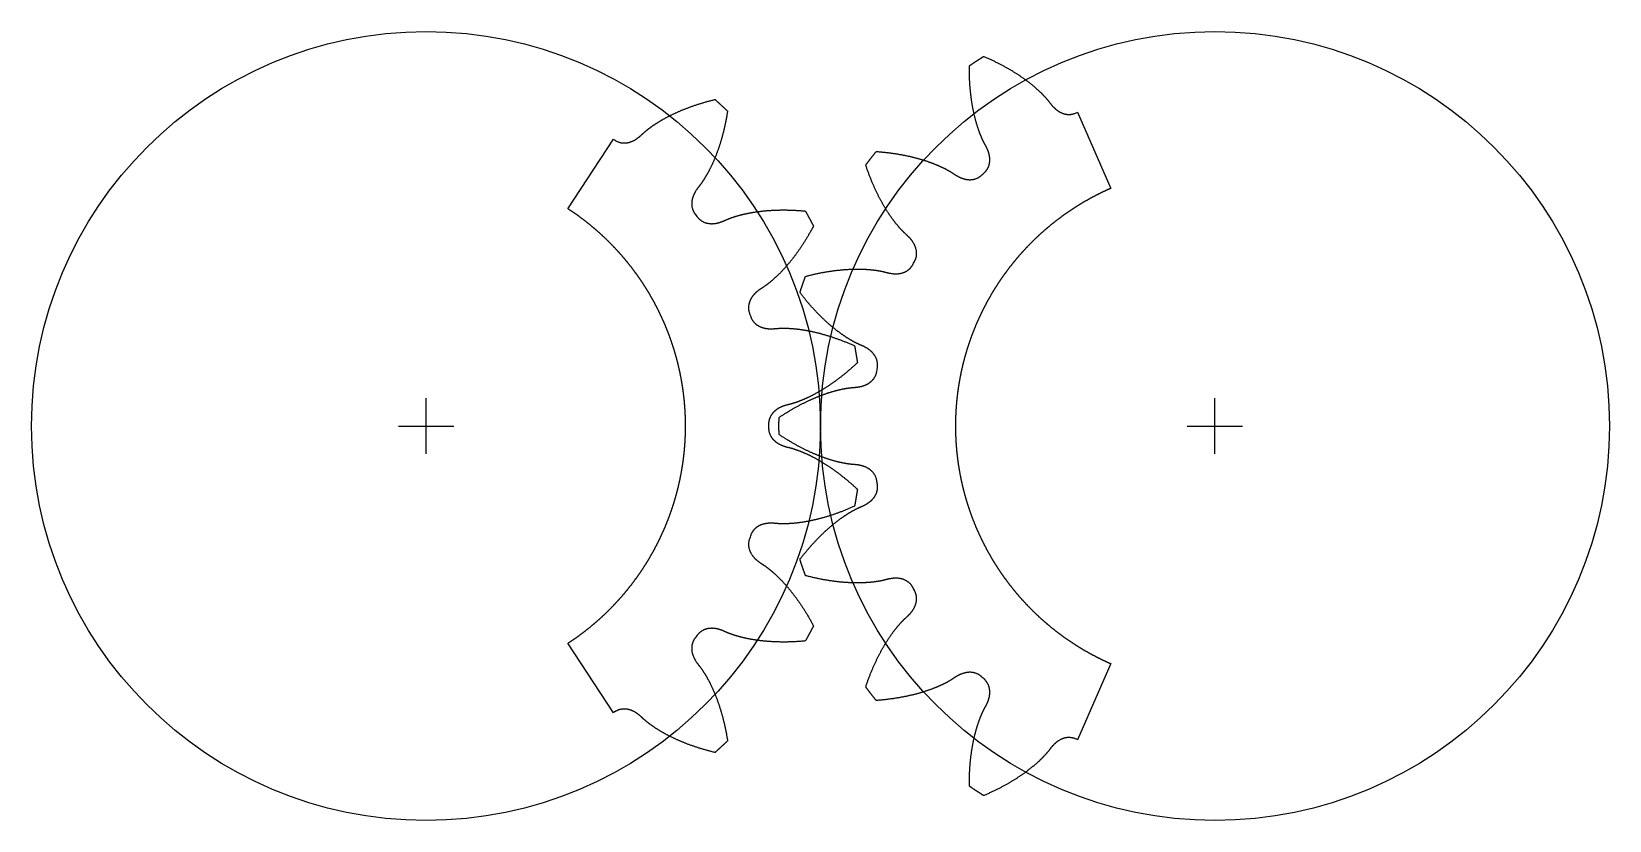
# Model space of a CAD drawing. Extents: x -28.5 to 28.5, y -14.2 to 14.2.
import ezdxf

# ---------------------------------------------------------------- set-up
doc = ezdxf.new("R2010")
doc.units = 0

msp = doc.modelspace()

# ---------------------------------------------------------------- linework, layer by layer
at = {"layer": 'CENTRE'}
for p, q in [((-14.25, -1), (-14.25, 1)), ((14.25, -1), (14.25, 1)), ((-15.25, 0), (-13.25, 0)), ((13.25, 0), (15.25, 0))]:
    msp.add_line(p, q, dxfattribs=at)
at = {"layer": 'GEAR_A'}
msp.add_lwpolyline([(1.32953, -2.311), (1.32775, -2.32295), (1.32597, -2.3349), (1.32417, -2.34685), (1.32237, -2.35879), (1.32055, -2.37073), (1.31873, -2.38268), (1.3169, -2.39462), (1.31506, -2.40656), (1.31321, -2.41849), (1.31135, -2.43043), (1.30948, -2.44236), (1.3076, -2.4543), (1.30571, -2.46623), (1.30382, -2.47816), (1.30191, -2.49009), (1.3, -2.50202), (1.29807, -2.51394), (1.29614, -2.52587), (1.2942, -2.53779), (1.29225, -2.54971), (1.29029, -2.56163), (1.28832, -2.57355), (1.28634, -2.58547), (1.28435, -2.59738), (1.28236, -2.6093), (1.28035, -2.62121), (1.27833, -2.63312), (1.27631, -2.64503), (1.27428, -2.65694), (1.27224, -2.66884), (1.27018, -2.68075), (1.26812, -2.69265), (1.26605, -2.70455), (1.26397, -2.71645), (1.26189, -2.72835), (1.25979, -2.74025), (1.25768, -2.75214), (1.25557, -2.76403), (1.25344, -2.77593), (1.25131, -2.78782), (1.24917, -2.79971), (1.24701, -2.81159), (1.24485, -2.82348), (1.24268, -2.83536), (1.2405, -2.84724), (1.23832, -2.85912), (1.23612, -2.871), (1.23391, -2.88288), (1.2317, -2.89475), (1.23129, -2.89693), (1.22734, -2.89872), (1.19873, -2.91157), (1.17022, -2.92426), (1.1418, -2.93679), (1.11349, -2.94915), (1.08528, -2.96135), (1.05717, -2.97339), (1.02916, -2.98528), (1.00126, -2.997), (0.97346, -3.00857), (0.94576, -3.01997), (0.91818, -3.03123), (0.8907, -3.04232), (0.86332, -3.05327), (0.83606, -3.06405), (0.8089, -3.07469), (0.78186, -3.08518), (0.75492, -3.09551), (0.7281, -3.10569), (0.70138, -3.11573), (0.67478, -3.12562), (0.6483, -3.13536), (0.62193, -3.14495), (0.59567, -3.1544), (0.56953, -3.1637), (0.5435, -3.17286), (0.51759, -3.18188), (0.4918, -3.19075), (0.46613, -3.19949), (0.44057, -3.20808), (0.41514, -3.21654), (0.38982, -3.22486), (0.36463, -3.23304), (0.33955, -3.24108), (0.3146, -3.24899), (0.28978, -3.25677), (0.26507, -3.26441), (0.24049, -3.27192), (0.21603, -3.2793), (0.1917, -3.28655), (0.1675, -3.29367), (0.14342, -3.30066), (0.11947, -3.30752), (0.09564, -3.31426), (0.07195, -3.32087), (0.04838, -3.32735), (0.02494, -3.33372), (0.00164, -3.33996), (-0.02154, -3.34608), (-0.04459, -3.35208), (-0.0675, -3.35796), (-0.09029, -3.36372), (-0.11293, -3.36936), (-0.13545, -3.37488), (-0.15783, -3.3803), (-0.18008, -3.38559), (-0.2022, -3.39077), (-0.22417, -3.39584), (-0.24602, -3.4008), (-0.26772, -3.40565), (-0.28929, -3.41039), (-0.31072, -3.41502), (-0.33201, -3.41954), (-0.35317, -3.42395), (-0.37419, -3.42826), (-0.39506, -3.43247), (-0.4158, -3.43657), (-0.4364, -3.44057), (-0.45685, -3.44447), (-0.47717, -3.44827), (-0.49734, -3.45197), (-0.51737, -3.45557), (-0.53726, -3.45907), (-0.55701, -3.46248), (-0.57661, -3.46579), (-0.59607, -3.46901), (-0.61538, -3.47213), (-0.63455, -3.47516), (-0.65357, -3.4781), (-0.67245, -3.48096), (-0.69119, -3.48372), (-0.70977, -3.48639), (-0.72821, -3.48898), (-0.74651, -3.49148), (-0.76465, -3.4939), (-0.78265, -3.49624), (-0.8005, -3.49849), (-0.8182, -3.50066), (-0.83576, -3.50275), (-0.85316, -3.50476), (-0.87041, -3.50669), (-0.88752, -3.50855), (-0.90447, -3.51032), (-0.92128, -3.51203), (-0.93793, -3.51366), (-0.95443, -3.51521), (-0.97078, -3.5167), (-0.98698, -3.51811), (-1.00303, -3.51946), (-1.01892, -3.52073), (-1.03466, -3.52194), (-1.05025, -3.52308), (-1.06569, -3.52416), (-1.08097, -3.52517), (-1.0961, -3.52612), (-1.11108, -3.52701), (-1.1259, -3.52784), (-1.14057, -3.5286), (-1.15508, -3.52931), (-1.16944, -3.52996), (-1.18364, -3.53055), (-1.19769, -3.53109), (-1.21158, -3.53157), (-1.22531, -3.532), (-1.23889, -3.53238), (-1.25232, -3.5327), (-1.26559, -3.53298), (-1.2787, -3.5332), (-1.29165, -3.53338), (-1.30445, -3.53351), (-1.31709, -3.5336), (-1.32957, -3.53364), (-1.3419, -3.53364), (-1.35407, -3.53359), (-1.36608, -3.53351), (-1.37793, -3.53338), (-1.38963, -3.53322), (-1.40117, -3.53301), (-1.41255, -3.53277), (-1.42377, -3.5325), (-1.43483, -3.53218), (-1.44574, -3.53184), (-1.45648, -3.53146), (-1.46707, -3.53105), (-1.4775, -3.53062), (-1.48777, -3.53015), (-1.49788, -3.52965), (-1.50783, -3.52913), (-1.51763, -3.52858), (-1.52726, -3.528), (-1.53674, -3.52741), (-1.54605, -3.52679), (-1.55521, -3.52614), (-1.56421, -3.52548), (-1.57304, -3.5248), (-1.58172, -3.5241), (-1.59024, -3.52338), (-1.5986, -3.52265), (-1.6068, -3.5219), (-1.61485, -3.52114), (-1.62273, -3.52037), (-1.63749, -3.51886), (-1.63992, -3.51868), (-1.65061, -3.51763), (-1.65652, -3.51719), (-1.66358, -3.51652), (-1.67297, -3.51587), (-1.67642, -3.51555), (-1.69856, -3.51408), (-1.69936, -3.51407), (-1.71125, -3.51332), (-1.71374, -3.51329), (-1.72379, -3.51269), (-1.72798, -3.51265), (-1.73618, -3.51219), (-1.74206, -3.51215), (-1.74843, -3.51182), (-1.75599, -3.5118), (-1.76052, -3.51158), (-1.76978, -3.51158), (-1.77246, -3.51146), (-1.78341, -3.5115), (-1.78425, -3.51147), (-1.80644, -3.51163), (-1.80825, -3.51174), (-1.81808, -3.51185), (-1.82174, -3.51207), (-1.82956, -3.51218), (-1.83508, -3.51253), (-1.84089, -3.51264), (-1.84826, -3.51313), (-1.85207, -3.51321), (-1.86128, -3.51387), (-1.86309, -3.51391), (-1.88522, -3.51556), (-1.88627, -3.51569), (-1.89608, -3.51645), (-1.89913, -3.51684), (-1.90678, -3.51747), (-1.91183, -3.51813), (-1.91732, -3.5186), (-1.92437, -3.51955), (-1.9277, -3.51984), (-1.93675, -3.52109), (-1.93793, -3.5212), (-1.9599, -3.52432), (-1.96176, -3.52468), (-1.96995, -3.52587), (-1.97394, -3.52666), (-1.97985, -3.52754), (-1.98597, -3.52876), (-1.98958, -3.52931), (-1.99782, -3.53099), (-1.99914, -3.5312), (-2.02088, -3.5357), (-2.02275, -3.53618), (-2.03027, -3.53777), (-2.03438, -3.53885), (-2.03949, -3.53995), (-2.04585, -3.54164), (-2.04856, -3.54223), (-2.05715, -3.54456), (-2.05745, -3.54463), (-2.06138, -3.5457), (-2.06998, -3.54803), (-2.07063, -3.54824), (-2.07886, -3.55049), (-2.08185, -3.55148), (-2.08757, -3.55307), (-2.0929, -3.55483), (-2.09611, -3.55574), (-2.10377, -3.55831), (-2.10449, -3.55852), (-2.11371, -3.56165), (-2.11715, -3.5628), (-2.11741, -3.5629), (-2.1255, -3.56565), (-2.12818, -3.56671), (-2.13369, -3.5686), (-2.13879, -3.57064), (-2.1417, -3.57166), (-2.14921, -3.57469), (-2.14955, -3.57481), (-2.1539, -3.57658), (-2.16228, -3.57996), (-2.16291, -3.58025), (-2.1701, -3.58319), (-2.17321, -3.58464), (-2.17775, -3.58651), (-2.18333, -3.58913), (-2.18522, -3.58992), (-2.20527, -3.59945), (-2.20692, -3.60033), (-2.21254, -3.60303), (-2.21671, -3.60528), (-2.21964, -3.6067), (-2.22632, -3.61035), (-2.22657, -3.61047), (-2.22979, -3.61224), (-2.23912, -3.61734), (-2.23981, -3.61776), (-2.24601, -3.62118), (-2.24924, -3.62317), (-2.25273, -3.6251), (-2.25849, -3.62868), (-2.25927, -3.62912), (-2.2693, -3.6354), (-2.27158, -3.63682), (-2.27175, -3.63694), (-2.27808, -3.6409), (-2.28079, -3.64279), (-2.28441, -3.64508), (-2.28964, -3.64875), (-2.29056, -3.64934), (-2.30222, -3.65759), (-2.30257, -3.65783), (-2.30259, -3.65785), (-2.30868, -3.66216), (-2.31122, -3.66415), (-2.31461, -3.66657), (-2.31965, -3.67056), (-2.32036, -3.67107), (-2.32933, -3.6782), (-2.33202, -3.68033), (-2.33222, -3.6805), (-2.33773, -3.68489), (-2.3404, -3.68724), (-2.34326, -3.68953), (-2.34839, -3.69407), (-2.34861, -3.69425), (-2.35141, -3.69675), (-2.35987, -3.70425), (-2.36049, -3.70485), (-2.36517, -3.70903), (-2.36819, -3.71201), (-2.37029, -3.71389), (-2.38605, -3.72952), (-2.38726, -3.73085), (-2.39094, -3.73452), (-2.39447, -3.73842), (-2.39565, -3.7396), (-2.4105, -3.75609), (-2.41241, -3.75844), (-2.41497, -3.7613), (-2.4191, -3.76641), (-2.41926, -3.76658), (-2.42121, -3.76901), (-2.42893, -3.77855), (-2.42948, -3.77931), (-2.43316, -3.78388), (-2.43582, -3.78755), (-2.43721, -3.78929), (-2.45018, -3.8073), (-2.45159, -3.80949), (-2.45398, -3.81283), (-2.45736, -3.8181), (-2.4576, -3.81843), (-2.46049, -3.82296), (-2.46598, -3.8315), (-2.46636, -3.83217), (-2.46953, -3.83714), (-2.47175, -3.84103), (-2.47291, -3.84285), (-2.48383, -3.86217), (-2.48507, -3.86463), (-2.48696, -3.86799), (-2.48985, -3.8738), (-2.48989, -3.87388), (-2.4904, -3.87491), (-2.49685, -3.88785), (-2.49729, -3.88886), (-2.49972, -3.89378), (-2.50165, -3.89824), (-2.5024, -3.89977), (-2.51116, -3.92016), (-2.5123, -3.92322), (-2.51359, -3.92624), (-2.52126, -3.94707), (-2.52244, -3.95055), (-2.52343, -3.95324), (-2.52898, -3.96975), (-2.54291, -4.01064), (-2.55698, -4.05148), (-2.56874, -4.08522), (-2.57054, -4.09083), (-2.57076, -4.09145), (-2.57196, -4.09523), (-2.57553, -4.10636), (-2.57576, -4.10721), (-2.57747, -4.11261), (-2.57866, -4.11713), (-2.57922, -4.11892), (-2.5848, -4.1404), (-2.58543, -4.14343), (-2.5863, -4.1468), (-2.59074, -4.16854), (-2.59096, -4.17), (-2.59197, -4.17502), (-2.59274, -4.18019), (-2.59301, -4.18155), (-2.59622, -4.20351), (-2.59656, -4.20703), (-2.597, -4.21011), (-2.59905, -4.23221), (-2.59912, -4.23397), (-2.59956, -4.23887), (-2.59978, -4.24433), (-2.59988, -4.24559), (-2.60068, -4.26777), (-2.60064, -4.27133), (-2.60074, -4.27454), (-2.60037, -4.29673), (-2.60027, -4.29829), (-2.60016, -4.30355), (-2.5998, -4.3087), (-2.59976, -4.31043), (-2.59814, -4.33256), (-2.59778, -4.33551), (-2.59747, -4.33948), (-2.59666, -4.34592), (-2.59662, -4.34644), (-2.59573, -4.35323), (-2.59469, -4.3615), (-2.59458, -4.36212), (-2.59375, -4.36845), (-2.59303, -4.37248), (-2.59263, -4.37545), (-2.58861, -4.39728), (-2.58826, -4.39877), (-2.58722, -4.40431), (-2.58607, -4.40908), (-2.58563, -4.41139), (-2.58039, -4.43295), (-2.5798, -4.43495), (-2.57854, -4.44005), (-2.577, -4.4452), (-2.5765, -4.44719), (-2.57005, -4.46843), (-2.56929, -4.47056), (-2.56774, -4.47558), (-2.56588, -4.48071), (-2.56524, -4.48277), (-2.55761, -4.50361), (-2.55681, -4.50549), (-2.55484, -4.51082), (-2.55283, -4.51553), (-2.55188, -4.51806), (-2.54309, -4.53843), (-2.54248, -4.53967), (-2.53987, -4.54567), (-2.53793, -4.54957), (-2.53645, -4.55295), (-2.53317, -4.5595), (-2.53284, -4.56025), (-2.52799, -4.56986), (-2.52652, -4.5728), (-2.5264, -4.57302), (-2.52284, -4.58007), (-2.52131, -4.58277), (-2.51897, -4.58737), (-2.51601, -4.59254), (-2.5149, -4.59469), (-2.50381, -4.61391), (-2.50307, -4.61506), (-2.49948, -4.62123), (-2.49725, -4.62466), (-2.49496, -4.62857), (-2.49122, -4.63428), (-2.49024, -4.63593), (-2.47801, -4.65446), (-2.47701, -4.65583), (-2.47304, -4.6618), (-2.47048, -4.66526), (-2.46787, -4.66917), (-2.46375, -4.6747), (-2.4625, -4.67656), (-2.44919, -4.69432), (-2.44841, -4.69525), (-2.44357, -4.70167), (-2.44121, -4.70449), (-2.43775, -4.70905), (-2.4338, -4.71374), (-2.43173, -4.71644), (-2.42618, -4.723), (-2.42552, -4.72385), (-2.41112, -4.74073), (-2.40961, -4.74233), (-2.40465, -4.7481), (-2.40155, -4.75137), (-2.39799, -4.75548), (-2.39328, -4.76041), (-2.39113, -4.76288), (-2.3848, -4.76946), (-2.38408, -4.77028), (-2.36863, -4.78622), (-2.36719, -4.78757), (-2.36133, -4.79357), (-2.35829, -4.79639), (-2.35383, -4.80094), (-2.34919, -4.80521), (-2.34613, -4.8083), (-2.33989, -4.81402), (-2.33824, -4.81568), (-2.33037, -4.82283), (-2.33015, -4.82305), (-2.32704, -4.82586), (-2.32182, -4.83061), (-2.3214, -4.83095), (-2.31367, -4.83793), (-2.3117, -4.83953), (-2.30533, -4.84524), (-2.3018, -4.84811), (-2.2968, -4.85256), (-2.29169, -4.85668), (-2.28807, -4.85988), (-2.28138, -4.86523), (-2.27914, -4.8672), (-2.27086, -4.87377), (-2.27001, -4.87451), (-2.25258, -4.88825), (-2.25134, -4.88913), (-2.24321, -4.8955), (-2.24046, -4.89744), (-2.23364, -4.90274), (-2.22937, -4.90573), (-2.22388, -4.90997), (-2.21808, -4.914), (-2.21391, -4.91719), (-2.20659, -4.92225), (-2.20375, -4.92441), (-2.19489, -4.93048), (-2.1934, -4.93161), (-2.18299, -4.93869), (-2.18284, -4.93879), (-2.1809, -4.94011), (-2.17505, -4.94409), (-2.17407, -4.94472), (-2.16445, -4.95121), (-2.1604, -4.9538), (-2.15366, -4.95832), (-2.14653, -4.96285), (-2.14267, -4.96542), (-2.13245, -4.97185), (-2.13148, -4.97249), (-2.12549, -4.97624), (-2.11884, -4.98043), (-2.11207, -4.98473), (-2.10518, -4.98913), (-2.09818, -4.99365), (-2.09106, -4.99827), (-2.08382, -5.00301), (-2.07647, -5.00786), (-2.069, -5.01282), (-2.06142, -5.0179), (-2.05373, -5.02309), (-2.04593, -5.02839), (-2.03801, -5.03382), (-2.02999, -5.03935), (-2.02185, -5.04501), (-2.01361, -5.05078), (-2.00526, -5.05668), (-1.9968, -5.06269), (-1.98823, -5.06883), (-1.97956, -5.07509), (-1.97078, -5.08147), (-1.9619, -5.08797), (-1.95291, -5.0946), (-1.94382, -5.10135), (-1.93463, -5.10823), (-1.92533, -5.11524), (-1.91594, -5.12237), (-1.90644, -5.12963), (-1.89685, -5.13703), (-1.88716, -5.14455), (-1.87737, -5.1522), (-1.86748, -5.15998), (-1.8575, -5.1679), (-1.84742, -5.17595), (-1.83724, -5.18413), (-1.82698, -5.19245), (-1.81662, -5.2009), (-1.80617, -5.20949), (-1.79562, -5.21821), (-1.78499, -5.22707), (-1.77427, -5.23607), (-1.76346, -5.24521), (-1.75256, -5.25449), (-1.74157, -5.26391), (-1.7305, -5.27347), (-1.71934, -5.28318), (-1.7081, -5.29302), (-1.69677, -5.30301), (-1.68537, -5.31314), (-1.67388, -5.32342), (-1.6623, -5.33384), (-1.65065, -5.34441), (-1.63892, -5.35513), (-1.62711, -5.36599), (-1.61523, -5.377), (-1.60326, -5.38816), (-1.59123, -5.39947), (-1.57911, -5.41093), (-1.56693, -5.42254), (-1.55467, -5.4343), (-1.54233, -5.44621), (-1.52993, -5.45828), (-1.51746, -5.4705), (-1.50491, -5.48287), (-1.4923, -5.4954), (-1.47962, -5.50808), (-1.46688, -5.52092), (-1.45407, -5.53392), (-1.44119, -5.54707), (-1.42825, -5.56038), (-1.41525, -5.57385), (-1.40219, -5.58748), (-1.38906, -5.60126), (-1.37588, -5.61521), (-1.36264, -5.62932), (-1.34933, -5.64359), (-1.33598, -5.65802), (-1.32256, -5.67261), (-1.30909, -5.68737), (-1.29557, -5.70229), (-1.28199, -5.71737), (-1.26836, -5.73262), (-1.25468, -5.74804), (-1.24095, -5.76362), (-1.22717, -5.77936), (-1.21335, -5.79527), (-1.19947, -5.81135), (-1.18555, -5.8276), (-1.17159, -5.84402), (-1.15758, -5.8606), (-1.14352, -5.87736), (-1.12943, -5.89428), (-1.11529, -5.91137), (-1.10111, -5.92864), (-1.0869, -5.94608), (-1.07265, -5.96368), (-1.05835, -5.98147), (-1.04403, -5.99942), (-1.02967, -6.01755), (-1.01527, -6.03585), (-1.00084, -6.05432), (-0.98638, -6.07297), (-0.97189, -6.09179), (-0.95737, -6.11079), (-0.94282, -6.12997), (-0.92824, -6.14932), (-0.91364, -6.16885), (-0.89901, -6.18856), (-0.88436, -6.20844), (-0.86968, -6.2285), (-0.85498, -6.24874), (-0.84026, -6.26916), (-0.82552, -6.28976), (-0.81076, -6.31054), (-0.79598, -6.3315), (-0.78118, -6.35264), (-0.76637, -6.37395), (-0.75154, -6.39545), (-0.7367, -6.41714), (-0.72185, -6.439), (-0.70699, -6.46105), (-0.69211, -6.48327), (-0.67723, -6.50568), (-0.66234, -6.52828), (-0.64744, -6.55106), (-0.63253, -6.57402), (-0.61762, -6.59716), (-0.60271, -6.62049), (-0.58779, -6.64401), (-0.57287, -6.66771), (-0.55795, -6.6916), (-0.54303, -6.71567), (-0.52812, -6.73992), (-0.5132, -6.76437), (-0.49829, -6.789), (-0.48339, -6.81382), (-0.46849, -6.83882), (-0.45359, -6.86401), (-0.43871, -6.88939), (-0.42384, -6.91496), (-0.40897, -6.94071), (-0.39412, -6.96665), (-0.37928, -6.99279), (-0.36446, -7.01911), (-0.34965, -7.04562), (-0.33486, -7.07231), (-0.32008, -7.0992), (-0.30533, -7.12628), (-0.29059, -7.15355), (-0.27587, -7.181), (-0.26118, -7.20865), (-0.25376, -7.22273), (-0.25857, -7.23203), (-0.26412, -7.24276), (-0.26968, -7.25348), (-0.27524, -7.26421), (-0.28082, -7.27492), (-0.2864, -7.28563), (-0.292, -7.29634), (-0.2976, -7.30705), (-0.3032, -7.31774), (-0.30882, -7.32844), (-0.31445, -7.33913), (-0.32008, -7.34982), (-0.32572, -7.3605), (-0.33137, -7.37118), (-0.33703, -7.38185), (-0.34269, -7.39252), (-0.34837, -7.40318), (-0.35405, -7.41384), (-0.35974, -7.4245), (-0.36544, -7.43515), (-0.37115, -7.4458), (-0.37686, -7.45644), (-0.38258, -7.46708), (-0.38831, -7.47771), (-0.39405, -7.48834), (-0.3998, -7.49897), (-0.40556, -7.50959), (-0.41132, -7.5202), (-0.41709, -7.53082), (-0.42287, -7.54142), (-0.42866, -7.55203), (-0.43446, -7.56263), (-0.44026, -7.57322), (-0.44608, -7.58381), (-0.4519, -7.59439), (-0.45772, -7.60498), (-0.46356, -7.61555), (-0.46941, -7.62612), (-0.47526, -7.63669), (-0.48112, -7.64725), (-0.48699, -7.65781), (-0.49287, -7.66837), (-0.49875, -7.67892), (-0.50465, -7.68946), (-0.51055, -7.7), (-0.51646, -7.71054), (-0.52238, -7.72107), (-0.5283, -7.73159), (-0.53424, -7.74212), (-0.54018, -7.75263), (-0.54613, -7.76315), (-0.54816, -7.76673), (-0.55247, -7.76714), (-0.58371, -7.77001), (-0.6148, -7.77275), (-0.64574, -7.77537), (-0.67654, -7.77787), (-0.70718, -7.78025), (-0.73768, -7.78252), (-0.76803, -7.78466), (-0.79822, -7.78669), (-0.82827, -7.7886), (-0.85817, -7.7904), (-0.88792, -7.79208), (-0.91751, -7.79366), (-0.94695, -7.79512), (-0.97624, -7.79647), (-1.00538, -7.79771), (-1.03437, -7.79885), (-1.0632, -7.79988), (-1.09188, -7.8008), (-1.1204, -7.80162), (-1.14877, -7.80233), (-1.17698, -7.80294), (-1.20504, -7.80345), (-1.23294, -7.80386), (-1.26069, -7.80417), (-1.28828, -7.80439), (-1.31571, -7.8045), (-1.34299, -7.80452), (-1.37011, -7.80445), (-1.39707, -7.80428), (-1.42387, -7.80402), (-1.45051, -7.80367), (-1.477, -7.80322), (-1.50333, -7.80269), (-1.52949, -7.80207), (-1.5555, -7.80136), (-1.58135, -7.80057), (-1.60704, -7.79969), (-1.63256, -7.79873), (-1.65793, -7.79769), (-1.68313, -7.79656), (-1.70818, -7.79535), (-1.73306, -7.79407), (-1.75778, -7.7927), (-1.78234, -7.79126), (-1.80674, -7.78975), (-1.83097, -7.78815), (-1.85504, -7.78649), (-1.87895, -7.78475), (-1.90269, -7.78294), (-1.92628, -7.78106), (-1.94969, -7.77911), (-1.97295, -7.77709), (-1.99604, -7.77501), (-2.01897, -7.77286), (-2.04173, -7.77065), (-2.06433, -7.76837), (-2.08676, -7.76603), (-2.10903, -7.76362), (-2.13113, -7.76116), (-2.15307, -7.75864), (-2.17484, -7.75606), (-2.19645, -7.75342), (-2.21789, -7.75073), (-2.23917, -7.74798), (-2.26028, -7.74518), (-2.28123, -7.74233), (-2.30201, -7.73942), (-2.32262, -7.73647), (-2.34307, -7.73346), (-2.36335, -7.73041), (-2.38346, -7.72731), (-2.40341, -7.72417), (-2.42319, -7.72098), (-2.44281, -7.71775), (-2.46226, -7.71447), (-2.48154, -7.71115), (-2.50066, -7.7078), (-2.5196, -7.7044), (-2.53839, -7.70097), (-2.557, -7.6975), (-2.57545, -7.694), (-2.59373, -7.69046), (-2.61185, -7.68688), (-2.62979, -7.68328), (-2.64757, -7.67964), (-2.66519, -7.67598), (-2.68264, -7.67228), (-2.69992, -7.66856), (-2.71703, -7.66481), (-2.73398, -7.66103), (-2.75076, -7.65723), (-2.76737, -7.65341), (-2.78382, -7.64957), (-2.8001, -7.6457), (-2.81621, -7.64182), (-2.83216, -7.63791), (-2.84794, -7.63399), (-2.86355, -7.63005), (-2.879, -7.6261), (-2.89428, -7.62213), (-2.9094, -7.61815), (-2.92435, -7.61415), (-2.93913, -7.61015), (-2.95375, -7.60613), (-2.9682, -7.60211), (-2.98249, -7.59808), (-2.99661, -7.59404), (-3.01056, -7.59), (-3.02435, -7.58595), (-3.03798, -7.5819), (-3.05144, -7.57784), (-3.06473, -7.57379), (-3.07786, -7.56973), (-3.09083, -7.56568), (-3.10363, -7.56163), (-3.11627, -7.55758), (-3.12875, -7.55354), (-3.14106, -7.5495), (-3.1532, -7.54547), (-3.16519, -7.54145), (-3.17701, -7.53743), (-3.18867, -7.53343), (-3.20016, -7.52944), (-3.21149, -7.52545), (-3.22267, -7.52149), (-3.23367, -7.51753), (-3.24452, -7.51359), (-3.25521, -7.50967), (-3.26573, -7.50577), (-3.27609, -7.50188), (-3.28629, -7.49801), (-3.29634, -7.49417), (-3.30622, -7.49034), (-3.31594, -7.48654), (-3.3255, -7.48276), (-3.3349, -7.47901), (-3.34414, -7.47528), (-3.35323, -7.47158), (-3.36215, -7.46791), (-3.37092, -7.46427), (-3.37953, -7.46066), (-3.38798, -7.45708), (-3.39628, -7.45353), (-3.40442, -7.45002), (-3.4124, -7.44654), (-3.42022, -7.44309), (-3.42789, -7.43968), (-3.43541, -7.43631), (-3.44277, -7.43298), (-3.44997, -7.42969), (-3.46344, -7.42348), (-3.46569, -7.42251), (-3.47545, -7.41805), (-3.4809, -7.41572), (-3.48736, -7.41279), (-3.49603, -7.40912), (-3.49919, -7.40771), (-3.51965, -7.39913), (-3.52041, -7.39885), (-3.53141, -7.39429), (-3.53375, -7.39345), (-3.54306, -7.38962), (-3.54701, -7.38822), (-3.55462, -7.38512), (-3.56017, -7.38318), (-3.56608, -7.3808), (-3.57323, -7.37832), (-3.57744, -7.37664), (-3.5862, -7.37364), (-3.5887, -7.37265), (-3.59907, -7.36914), (-3.59985, -7.36883), (-3.6209, -7.36178), (-3.62264, -7.36129), (-3.63197, -7.3582), (-3.6355, -7.35722), (-3.64294, -7.35479), (-3.64827, -7.35333), (-3.6538, -7.35154), (-3.66093, -7.34962), (-3.66456, -7.34846), (-3.67349, -7.34609), (-3.67521, -7.34554), (-3.69668, -7.33991), (-3.69772, -7.3397), (-3.70724, -7.33723), (-3.71025, -7.33661), (-3.71769, -7.33472), (-3.72268, -7.33371), (-3.72802, -7.33236), (-3.735, -7.33097), (-3.73825, -7.33017), (-3.74721, -7.32842), (-3.74836, -7.32814), (-3.77016, -7.32395), (-3.77203, -7.32369), (-3.78017, -7.32216), (-3.7842, -7.3216), (-3.79007, -7.32052), (-3.79625, -7.31969), (-3.79985, -7.31904), (-3.80819, -7.31795), (-3.80951, -7.31771), (-3.83152, -7.31492), (-3.83345, -7.31477), (-3.84108, -7.31382), (-3.84532, -7.31351), (-3.85051, -7.31289), (-3.85707, -7.31243), (-3.85982, -7.31211), (-3.86871, -7.31152), (-3.86902, -7.31148), (-3.87308, -7.31122), (-3.88197, -7.31063), (-3.88265, -7.31062), (-3.89117, -7.31008), (-3.89431, -7.31004), (-3.90024, -7.30969), (-3.90585, -7.30963), (-3.90919, -7.30944), (-3.91727, -7.30939), (-3.91801, -7.30935), (-3.92776, -7.30931), (-3.93138, -7.30929), (-3.93166, -7.3093), (-3.94021, -7.30927), (-3.94309, -7.30941), (-3.94891, -7.30941), (-3.95439, -7.30968), (-3.95748, -7.30969), (-3.96556, -7.31012), (-3.96592, -7.31012), (-3.97062, -7.31039), (-3.97964, -7.31087), (-3.98033, -7.31094), (-3.98808, -7.31138), (-3.99149, -7.31174), (-3.99639, -7.31203), (-4.00252, -7.31271), (-4.00457, -7.31284), (-4.02663, -7.31533), (-4.02848, -7.31564), (-4.03467, -7.31636), (-4.03934, -7.31714), (-4.04258, -7.31753), (-4.05007, -7.31881), (-4.05035, -7.31885), (-4.05397, -7.31948), (-4.06445, -7.32127), (-4.06524, -7.32144), (-4.07222, -7.32266), (-4.07592, -7.32349), (-4.07984, -7.32419), (-4.08645, -7.32571), (-4.08734, -7.32587), (-4.09886, -7.32855), (-4.10148, -7.32915), (-4.10167, -7.32921), (-4.10895, -7.3309), (-4.11213, -7.33181), (-4.11629, -7.3328), (-4.12244, -7.33458), (-4.12349, -7.33483), (-4.13721, -7.33885), (-4.13761, -7.33897), (-4.13764, -7.33898), (-4.14479, -7.34107), (-4.14784, -7.34214), (-4.15183, -7.34332), (-4.1579, -7.34545), (-4.15874, -7.3457), (-4.16953, -7.34954), (-4.17277, -7.35068), (-4.17301, -7.35078), (-4.17965, -7.35314), (-4.18294, -7.35449), (-4.18639, -7.35573), (-4.19271, -7.35837), (-4.19298, -7.35846), (-4.19644, -7.35992), (-4.20688, -7.36426), (-4.20765, -7.36463), (-4.21344, -7.36706), (-4.21727, -7.3689), (-4.21987, -7.37), (-4.23984, -7.37967), (-4.24142, -7.38053), (-4.24609, -7.38281), (-4.2507, -7.38535), (-4.25219, -7.38608), (-4.2716, -7.39686), (-4.27417, -7.39846), (-4.27752, -7.40033), (-4.28308, -7.40382), (-4.28329, -7.40393), (-4.28592, -7.4056), (-4.29632, -7.41211), (-4.29709, -7.41265), (-4.30205, -7.41579), (-4.30576, -7.41839), (-4.30764, -7.41959), (-4.32575, -7.43241), (-4.3278, -7.43402), (-4.33114, -7.4364), (-4.33605, -7.44028), (-4.33639, -7.44052), (-4.34059, -7.44387), (-4.34855, -7.45017), (-4.34914, -7.45067), (-4.35375, -7.45435), (-4.35711, -7.4573), (-4.35879, -7.45865), (-4.3754, -7.47337), (-4.37737, -7.4753), (-4.38024, -7.47786), (-4.38487, -7.48242), (-4.38493, -7.48248), (-4.38575, -7.48329), (-4.39605, -7.49344), (-4.3968, -7.49425), (-4.40069, -7.49811), (-4.40397, -7.5017), (-4.40517, -7.50291), (-4.42008, -7.51935), (-4.42215, -7.52188), (-4.42435, -7.52432), (-4.43837, -7.54152), (-4.44062, -7.54443), (-4.44242, -7.54666), (-4.45304, -7.56046), (-4.47949, -7.59461), (-4.50606, -7.62867), (-4.52814, -7.65677), (-4.53166, -7.66149), (-4.53206, -7.66201), (-4.53442, -7.6652), (-4.54141, -7.67456), (-4.54191, -7.6753), (-4.54528, -7.67984), (-4.54787, -7.68373), (-4.54899, -7.68524), (-4.56124, -7.70375), (-4.56282, -7.70641), (-4.56473, -7.70931), (-4.57599, -7.72844), (-4.57668, -7.72974), (-4.57926, -7.73416), (-4.58167, -7.7388), (-4.58236, -7.74), (-4.59253, -7.75973), (-4.594, -7.76295), (-4.59541, -7.76571), (-4.60452, -7.78595), (-4.60517, -7.7876), (-4.60717, -7.79209), (-4.60915, -7.79718), (-4.60966, -7.79834), (-4.61762, -7.81905), (-4.61873, -7.82244), (-4.61987, -7.82544), (-4.62672, -7.84655), (-4.62713, -7.84806), (-4.62874, -7.85307), (-4.63007, -7.85805), (-4.6306, -7.8597), (-4.63625, -7.88116), (-4.63686, -7.88407), (-4.63787, -7.88792), (-4.63919, -7.89428), (-4.63932, -7.89479), (-4.64069, -7.90149), (-4.64238, -7.90965), (-4.64248, -7.91028), (-4.64376, -7.91653), (-4.64438, -7.92058), (-4.64497, -7.92352), (-4.64825, -7.94547), (-4.6484, -7.94699), (-4.64922, -7.95257), (-4.64969, -7.95746), (-4.65002, -7.95978), (-4.65206, -7.98188), (-4.65215, -7.98396), (-4.65261, -7.98919), (-4.65283, -7.99456), (-4.653, -7.99661), (-4.6538, -8.01879), (-4.65377, -8.02105), (-4.65394, -8.02631), (-4.65385, -8.03176), (-4.65391, -8.03392), (-4.65346, -8.05611), (-4.65331, -8.05814), (-4.65318, -8.06382), (-4.6528, -8.06893), (-4.65273, -8.07163), (-4.65103, -8.09376), (-4.65086, -8.09512), (-4.65033, -8.10165), (-4.64977, -8.10597), (-4.64946, -8.10964), (-4.64849, -8.1169), (-4.64842, -8.11772), (-4.64695, -8.12839), (-4.64652, -8.13164), (-4.64647, -8.13188), (-4.6454, -8.13971), (-4.64482, -8.14276), (-4.6441, -8.14787), (-4.64298, -8.15373), (-4.64264, -8.15612), (-4.63838, -8.1779), (-4.63806, -8.17923), (-4.63667, -8.18623), (-4.63567, -8.1902), (-4.63477, -8.19464), (-4.63309, -8.20125), (-4.6327, -8.20314), (-4.62715, -8.22463), (-4.62665, -8.22625), (-4.62483, -8.23319), (-4.62354, -8.23729), (-4.62233, -8.24183), (-4.62024, -8.2484), (-4.61965, -8.25056), (-4.61283, -8.27168), (-4.6124, -8.27282), (-4.6099, -8.28047), (-4.60859, -8.2839), (-4.60679, -8.28933), (-4.60458, -8.29505), (-4.6035, -8.29828), (-4.60038, -8.30628), (-4.60004, -8.3073), (-4.59189, -8.32795), (-4.59099, -8.32994), (-4.58817, -8.33702), (-4.5863, -8.34111), (-4.58427, -8.34616), (-4.58141, -8.35235), (-4.58018, -8.35538), (-4.57633, -8.36366), (-4.57591, -8.36467), (-4.56648, -8.38476), (-4.56555, -8.38651), (-4.56196, -8.39409), (-4.56001, -8.39774), (-4.55726, -8.40349), (-4.55426, -8.40904), (-4.55237, -8.41296), (-4.54832, -8.42039), (-4.5473, -8.42249), (-4.54218, -8.43181), (-4.54204, -8.4321), (-4.54001, -8.43576), (-4.53661, -8.44195), (-4.53633, -8.4424), (-4.53129, -8.45151), (-4.52995, -8.45367), (-4.52578, -8.46114), (-4.52337, -8.465), (-4.52008, -8.47084), (-4.51659, -8.47639), (-4.5142, -8.48059), (-4.50961, -8.48782), (-4.50813, -8.49041), (-4.50243, -8.49932), (-4.50187, -8.50029), (-4.48985, -8.51895), (-4.48896, -8.52018), (-4.48334, -8.52884), (-4.48137, -8.53157), (-4.47664, -8.5388), (-4.47357, -8.54301), (-4.46975, -8.54881), (-4.46558, -8.5545), (-4.46267, -8.55888), (-4.45739, -8.56604), (-4.4554, -8.569), (-4.44899, -8.57762), (-4.44795, -8.57917), (-4.4404, -8.58925), (-4.4403, -8.5894), (-4.43889, -8.59127), (-4.43464, -8.59693), (-4.43392, -8.59785), (-4.42694, -8.60711), (-4.42395, -8.61088), (-4.41903, -8.61734), (-4.41377, -8.62393), (-4.41094, -8.62762), (-4.40337, -8.63703), (-4.40266, -8.63795), (-4.39821, -8.64343), (-4.39328, -8.64956), (-4.38827, -8.65582), (-4.38319, -8.66222), (-4.37803, -8.66877), (-4.3728, -8.67546), (-4.36749, -8.68229), (-4.36211, -8.68926), (-4.35666, -8.69638), (-4.35114, -8.70364), (-4.34555, -8.71105), (-4.3399, -8.7186), (-4.33417, -8.72629), (-4.32838, -8.73414), (-4.32252, -8.74213), (-4.3166, -8.75027), (-4.31061, -8.75856), (-4.30456, -8.76699), (-4.29845, -8.77558), (-4.29228, -8.78431), (-4.28605, -8.7932), (-4.27976, -8.80223), (-4.27341, -8.81142), (-4.26701, -8.82076), (-4.26055, -8.83025), (-4.25403, -8.83989), (-4.24746, -8.84969), (-4.24084, -8.85964), (-4.23417, -8.86975), (-4.22744, -8.88001), (-4.22067, -8.89043), (-4.21384, -8.901), (-4.20697, -8.91173), (-4.20005, -8.92261), (-4.19309, -8.93365), (-4.18608, -8.94485), (-4.17902, -8.95621), (-4.17193, -8.96773), (-4.16479, -8.9794), (-4.15761, -8.99124), (-4.15039, -9.00323), (-4.14313, -9.01539), (-4.13583, -9.0277), (-4.1285, -9.04018), (-4.12113, -9.05282), (-4.11373, -9.06562), (-4.1063, -9.07858), (-4.09883, -9.0917), (-4.09133, -9.10499), (-4.0838, -9.11844), (-4.07624, -9.13206), (-4.06865, -9.14584), (-4.06103, -9.15978), (-4.05339, -9.17389), (-4.04572, -9.18816), (-4.03803, -9.2026), (-4.03032, -9.21721), (-4.02258, -9.23198), (-4.01482, -9.24692), (-4.00705, -9.26202), (-3.99925, -9.27729), (-3.99144, -9.29273), (-3.98361, -9.30834), (-3.97576, -9.32412), (-3.9679, -9.34006), (-3.96003, -9.35617), (-3.95214, -9.37246), (-3.94425, -9.38891), (-3.93634, -9.40553), (-3.92842, -9.42232), (-3.9205, -9.43928), (-3.91257, -9.45641), (-3.90463, -9.47371), (-3.89669, -9.49118), (-3.88875, -9.50883), (-3.8808, -9.52664), (-3.87285, -9.54463), (-3.8649, -9.56279), (-3.85695, -9.58112), (-3.84901, -9.59962), (-3.84106, -9.6183), (-3.83312, -9.63714), (-3.82519, -9.65616), (-3.81726, -9.67536), (-3.80934, -9.69472), (-3.80143, -9.71426), (-3.79353, -9.73398), (-3.78564, -9.75386), (-3.77776, -9.77393), (-3.76989, -9.79416), (-3.76204, -9.81457), (-3.75421, -9.83515), (-3.74639, -9.85591), (-3.73858, -9.87685), (-3.7308, -9.89795), (-3.72304, -9.91924), (-3.71529, -9.94069), (-3.70757, -9.96233), (-3.69987, -9.98413), (-3.6922, -10.00612), (-3.68455, -10.02828), (-3.67693, -10.05061), (-3.66934, -10.07312), (-3.66177, -10.09581), (-3.65424, -10.11867), (-3.64673, -10.1417), (-3.63926, -10.16492), (-3.63182, -10.1883), (-3.62442, -10.21187), (-3.61705, -10.23561), (-3.60972, -10.25953), (-3.60243, -10.28362), (-3.59517, -10.30789), (-3.58796, -10.33233), (-3.58079, -10.35695), (-3.57366, -10.38175), (-3.56657, -10.40672), (-3.55953, -10.43187), (-3.55253, -10.4572), (-3.54558, -10.4827), (-3.53868, -10.50838), (-3.53183, -10.53423), (-3.52503, -10.56026), (-3.51828, -10.58647), (-3.51159, -10.61285), (-3.50494, -10.6394), (-3.49836, -10.66614), (-3.49183, -10.69305), (-3.48535, -10.72013), (-3.47894, -10.74739), (-3.47258, -10.77483), (-3.46629, -10.80244), (-3.46006, -10.83023), (-3.45389, -10.85819), (-3.44778, -10.88632), (-3.44174, -10.91464), (-3.43577, -10.94312), (-3.42986, -10.97179), (-3.42403, -11.00062), (-3.41826, -11.02963), (-3.41256, -11.05882), (-3.40694, -11.08818), (-3.40139, -11.11771), (-3.39592, -11.14742), (-3.39052, -11.1773), (-3.3852, -11.20736), (-3.37995, -11.23758), (-3.37479, -11.26799), (-3.3697, -11.29856), (-3.3647, -11.32931), (-3.35978, -11.36023), (-3.35733, -11.37595), (-3.36352, -11.38187), (-3.37225, -11.39022), (-3.38099, -11.39856), (-3.38974, -11.40689), (-3.39849, -11.41522), (-3.40725, -11.42354), (-3.41601, -11.43185), (-3.42478, -11.44016), (-3.43356, -11.44846), (-3.44235, -11.45675), (-3.45114, -11.46503), (-3.45993, -11.47331), (-3.46874, -11.48159), (-3.47754, -11.48985), (-3.48636, -11.49811), (-3.49518, -11.50636), (-3.50401, -11.51461), (-3.51285, -11.52285), (-3.52169, -11.53108), (-3.53053, -11.5393), (-3.53939, -11.54752), (-3.54825, -11.55573), (-3.55711, -11.56394), (-3.56599, -11.57214), (-3.57487, -11.58033), (-3.58375, -11.58851), (-3.59264, -11.59669), (-3.60154, -11.60486), (-3.61044, -11.61302), (-3.61935, -11.62118), (-3.62827, -11.62933), (-3.63719, -11.63748), (-3.64612, -11.64561), (-3.65506, -11.65374), (-3.664, -11.66186), (-3.67295, -11.66998), (-3.6819, -11.67809), (-3.69086, -11.68619), (-3.69983, -11.69429), (-3.7088, -11.70238), (-3.71778, -11.71046), (-3.72676, -11.71853), (-3.73575, -11.7266), (-3.74475, -11.73466), (-3.75375, -11.74271), (-3.76276, -11.75076), (-3.77178, -11.7588), (-3.7808, -11.76683), (-3.78983, -11.77486), (-3.79886, -11.78288), (-3.8079, -11.79089), (-3.81242, -11.79489), (-3.81663, -11.79388), (-3.84711, -11.78645), (-3.8774, -11.77895), (-3.90752, -11.77138), (-3.93745, -11.76374), (-3.96721, -11.75604), (-3.99679, -11.74828), (-4.02619, -11.74046), (-4.05541, -11.73257), (-4.08445, -11.72462), (-4.11331, -11.71661), (-4.142, -11.70855), (-4.1705, -11.70043), (-4.19882, -11.69225), (-4.22696, -11.68402), (-4.25492, -11.67573), (-4.28271, -11.66739), (-4.31031, -11.65901), (-4.33773, -11.65057), (-4.36498, -11.64208), (-4.39204, -11.63354), (-4.41892, -11.62496), (-4.44563, -11.61633), (-4.47215, -11.60766), (-4.4985, -11.59895), (-4.52466, -11.59019), (-4.55064, -11.58139), (-4.57645, -11.57255), (-4.60207, -11.56368), (-4.62752, -11.55476), (-4.65278, -11.54581), (-4.67787, -11.53683), (-4.70278, -11.52781), (-4.72751, -11.51876), (-4.75205, -11.50968), (-4.77642, -11.50056), (-4.80061, -11.49142), (-4.82462, -11.48225), (-4.84845, -11.47305), (-4.87211, -11.46382), (-4.89558, -11.45458), (-4.91887, -11.4453), (-4.94199, -11.43601), (-4.96493, -11.42669), (-4.98769, -11.41735), (-5.01027, -11.408), (-5.03268, -11.39862), (-5.0549, -11.38923), (-5.07695, -11.37983), (-5.09882, -11.3704), (-5.12052, -11.36097), (-5.14203, -11.35152), (-5.16337, -11.34206), (-5.18453, -11.33259), (-5.20552, -11.32312), (-5.22633, -11.31363), (-5.24696, -11.30414), (-5.26742, -11.29464), (-5.2877, -11.28514), (-5.30781, -11.27563), (-5.32774, -11.26612), (-5.3475, -11.25661), (-5.36708, -11.2471), (-5.38648, -11.23759), (-5.40572, -11.22808), (-5.42477, -11.21858), (-5.44366, -11.20908), (-5.46237, -11.19959), (-5.48091, -11.1901), (-5.49927, -11.18062), (-5.51746, -11.17114), (-5.53548, -11.16168), (-5.55333, -11.15223), (-5.571, -11.14279), (-5.5885, -11.13337), (-5.60583, -11.12395), (-5.623, -11.11456), (-5.63999, -11.10517), (-5.65681, -11.09581), (-5.67345, -11.08647), (-5.68993, -11.07714), (-5.70625, -11.06783), (-5.72239, -11.05855), (-5.73836, -11.04929), (-5.75417, -11.04005), (-5.7698, -11.03084), (-5.78527, -11.02165), (-5.80057, -11.01249), (-5.81571, -11.00336), (-5.83068, -10.99426), (-5.84548, -10.98518), (-5.86012, -10.97614), (-5.87459, -10.96713), (-5.8889, -10.95816), (-5.90304, -10.94921), (-5.91702, -10.94031), (-5.93083, -10.93144), (-5.94448, -10.9226), (-5.95797, -10.91381), (-5.9713, -10.90505), (-5.98447, -10.89633), (-5.99747, -10.88766), (-6.01031, -10.87903), (-6.02299, -10.87044), (-6.03552, -10.8619), (-6.04788, -10.8534), (-6.06008, -10.84495), (-6.07213, -10.83654), (-6.08401, -10.82819), (-6.09574, -10.81988), (-6.10731, -10.81163), (-6.11873, -10.80342), (-6.12999, -10.79527), (-6.14109, -10.78717), (-6.15204, -10.77913), (-6.16283, -10.77114), (-6.17347, -10.76321), (-6.18396, -10.75533), (-6.19429, -10.74752), (-6.20447, -10.73976), (-6.2145, -10.73206), (-6.22438, -10.72443), (-6.2341, -10.71686), (-6.24368, -10.70935), (-6.2531, -10.7019), (-6.26238, -10.69452), (-6.27151, -10.68721), (-6.28049, -10.67996), (-6.28932, -10.67278), (-6.29801, -10.66567), (-6.30654, -10.65863), (-6.31494, -10.65166), (-6.32319, -10.64476), (-6.33129, -10.63794), (-6.33925, -10.63118), (-6.34707, -10.62451), (-6.35474, -10.6179), (-6.36227, -10.61138), (-6.36967, -10.60493), (-6.37692, -10.59856), (-6.38403, -10.59227), (-6.391, -10.58606), (-6.39783, -10.57993), (-6.40452, -10.57388), (-6.41108, -10.56791), (-6.4175, -10.56203), (-6.42378, -10.55623), (-6.42993, -10.55051), (-6.43594, -10.54489), (-6.44182, -10.53935), (-6.44756, -10.53389), (-6.45828, -10.52364), (-6.46009, -10.522), (-6.46788, -10.51461), (-6.47228, -10.51064), (-6.47744, -10.50577), (-6.48444, -10.49949), (-6.48697, -10.49712), (-6.50355, -10.48236), (-6.50417, -10.48186), (-6.51309, -10.47397), (-6.51504, -10.47241), (-6.5226, -10.46577), (-6.52588, -10.46316), (-6.53207, -10.45776), (-6.53669, -10.45412), (-6.54151, -10.44995), (-6.54747, -10.44528), (-6.5509, -10.44233), (-6.55821, -10.43664), (-6.56025, -10.4349), (-6.56892, -10.42821), (-6.56956, -10.42766), (-6.58718, -10.41416), (-6.58867, -10.41313), (-6.59649, -10.40718), (-6.59951, -10.40511), (-6.60576, -10.40039), (-6.61032, -10.39728), (-6.61498, -10.39379), (-6.62109, -10.38966), (-6.62415, -10.38739), (-6.63182, -10.38224), (-6.63327, -10.38117), (-6.65175, -10.36888), (-6.65266, -10.36833), (-6.66087, -10.36291), (-6.66352, -10.36134), (-6.66993, -10.35714), (-6.67433, -10.35456), (-6.67895, -10.35156), (-6.6851, -10.34798), (-6.68791, -10.34616), (-6.69581, -10.34159), (-6.69681, -10.34096), (-6.71607, -10.32992), (-6.71776, -10.32906), (-6.72495, -10.32497), (-6.72858, -10.32314), (-6.73378, -10.32021), (-6.73936, -10.31741), (-6.74255, -10.31563), (-6.75009, -10.31189), (-6.75126, -10.31124), (-6.77118, -10.30145), (-6.77295, -10.30068), (-6.77986, -10.29731), (-6.78377, -10.29564), (-6.78848, -10.29337), (-6.79453, -10.2908), (-6.79703, -10.2896), (-6.80524, -10.28616), (-6.80552, -10.28603), (-6.80928, -10.28446), (-6.8175, -10.28102), (-6.81813, -10.28078), (-6.82602, -10.27751), (-6.82898, -10.27645), (-6.83447, -10.27419), (-6.83976, -10.27231), (-6.84285, -10.27105), (-6.85048, -10.26837), (-6.85117, -10.2681), (-6.86038, -10.2649), (-6.8638, -10.2637), (-6.86406, -10.26362), (-6.87214, -10.26082), (-6.87491, -10.26001), (-6.88041, -10.25812), (-6.88568, -10.2566), (-6.88861, -10.25561), (-6.8964, -10.25339), (-6.89674, -10.25327), (-6.90126, -10.252), (-6.90995, -10.24952), (-6.91062, -10.24937), (-6.9181, -10.24727), (-6.92144, -10.2465), (-6.92617, -10.24519), (-6.93219, -10.24383), (-6.93417, -10.24329), (-6.95584, -10.23849), (-6.95769, -10.23818), (-6.96378, -10.23685), (-6.96846, -10.23607), (-6.97164, -10.23539), (-6.97915, -10.23417), (-6.97942, -10.23411), (-6.98305, -10.23353), (-6.99355, -10.23182), (-6.99435, -10.23173), (-7.00134, -10.23062), (-7.00511, -10.23021), (-7.00905, -10.22959), (-7.01579, -10.22888), (-7.01668, -10.22874), (-7.02845, -10.22754), (-7.03112, -10.22726), (-7.03133, -10.22725), (-7.03876, -10.22649), (-7.04206, -10.22632), (-7.04632, -10.2259), (-7.05271, -10.22558), (-7.05379, -10.22548), (-7.06807, -10.22483), (-7.06849, -10.22481), (-7.06852, -10.22481), (-7.07596, -10.22447), (-7.07919, -10.22448), (-7.08335, -10.22431), (-7.08978, -10.22436), (-7.09066, -10.22432), (-7.10211, -10.22445), (-7.10555, -10.22447), (-7.10581, -10.22449), (-7.11285, -10.22456), (-7.1164, -10.22478), (-7.12006, -10.22483), (-7.1269, -10.22526), (-7.12719, -10.22527), (-7.13093, -10.22552), (-7.14221, -10.22624), (-7.14307, -10.22634), (-7.14933, -10.22676), (-7.15355, -10.22725), (-7.15636, -10.22745), (-7.1784, -10.23011), (-7.18017, -10.23041), (-7.18532, -10.23105), (-7.19051, -10.23195), (-7.19216, -10.23217), (-7.21401, -10.23606), (-7.21697, -10.23674), (-7.22074, -10.23742), (-7.22713, -10.23891), (-7.22737, -10.23896), (-7.23039, -10.23967), (-7.24235, -10.24246), (-7.24325, -10.24272), (-7.24896, -10.24407), (-7.25332, -10.24533), (-7.25548, -10.24585), (-7.27677, -10.2521), (-7.27924, -10.25296), (-7.28317, -10.25413), (-7.28907, -10.2562), (-7.28947, -10.25632), (-7.29453, -10.25812), (-7.30411, -10.26149), (-7.30482, -10.26178), (-7.31038, -10.26376), (-7.31451, -10.26546), (-7.31655, -10.26619), (-7.33704, -10.27472), (-7.33953, -10.27591), (-7.34307, -10.2774), (-7.34893, -10.28021), (-7.34901, -10.28024), (-7.35005, -10.28074), (-7.36308, -10.287), (-7.36405, -10.28752), (-7.36898, -10.28991), (-7.37325, -10.29224), (-7.37478, -10.29299), (-7.39422, -10.3037), (-7.397, -10.30542), (-7.39987, -10.30701), (-7.41872, -10.31873), (-7.42179, -10.32075), (-7.42422, -10.32228), (-7.43874, -10.33188), (-7.47485, -10.3556), (-7.48151, -10.35994), (-9.12236, -7.84843), (-9.11349, -7.84263), (-9.10147, -7.83475), (-9.08946, -7.82684), (-9.07746, -7.81891), (-9.06547, -7.81097), (-9.05349, -7.80301), (-9.04153, -7.79503), (-9.02958, -7.78703), (-9.01764, -7.77901), (-9.00571, -7.77098), (-8.9938, -7.76292), (-8.9819, -7.75485), (-8.97001, -7.74676), (-8.95813, -7.73865), (-8.94626, -7.73052), (-8.93441, -7.72238), (-8.92257, -7.71422), (-8.91075, -7.70604), (-8.89893, -7.69784), (-8.88713, -7.68962), (-8.87534, -7.68138), (-8.86356, -7.67313), (-8.8518, -7.66486), (-8.84005, -7.65657), (-8.82831, -7.64826), (-8.81658, -7.63993), (-8.80487, -7.63159), (-8.79317, -7.62323), (-8.78148, -7.61485), (-8.76981, -7.60645), (-8.75815, -7.59804), (-8.7465, -7.5896), (-8.73486, -7.58115), (-8.72324, -7.57268), (-8.71163, -7.5642), (-8.70003, -7.55569), (-8.68845, -7.54717), (-8.67688, -7.53863), (-8.66532, -7.53007), (-8.65377, -7.52149), (-8.64224, -7.5129), (-8.63073, -7.50429), (-8.61922, -7.49566), (-8.60773, -7.48702), (-8.59625, -7.47835), (-8.58479, -7.46967), (-8.57333, -7.46097), (-8.5619, -7.45225), (-8.55047, -7.44352), (-8.53906, -7.43477), (-8.52766, -7.426), (-8.51628, -7.41721), (-8.50491, -7.40841), (-8.49355, -7.39959), (-8.4822, -7.39075), (-8.47087, -7.38189), (-8.45956, -7.37302), (-8.44825, -7.36413), (-8.43696, -7.35522), (-8.42569, -7.34629), (-8.41443, -7.33735), (-8.40318, -7.32839), (-8.39194, -7.31941), (-8.38072, -7.31042), (-8.36951, -7.3014), (-8.35832, -7.29238), (-8.34714, -7.28333), (-8.33598, -7.27427), (-8.32482, -7.26519), (-8.31369, -7.25609), (-8.30256, -7.24697), (-8.29145, -7.23784), (-8.28036, -7.22869), (-8.26928, -7.21953), (-8.25821, -7.21034), (-8.24715, -7.20114), (-8.23612, -7.19193), (-8.22509, -7.18269), (-8.21408, -7.17344), (-8.20308, -7.16418), (-8.1921, -7.15489), (-8.18113, -7.14559), (-8.17018, -7.13627), (-8.15924, -7.12694), (-8.14831, -7.11759), (-8.1374, -7.10822), (-8.1265, -7.09883), (-8.11562, -7.08943), (-8.10475, -7.08001), (-8.0939, -7.07058), (-8.08306, -7.06113), (-8.07224, -7.05166), (-8.06143, -7.04217), (-8.05063, -7.03267), (-8.03985, -7.02315), (-8.02909, -7.01362), (-8.01833, -7.00407), (-8.0076, -6.9945), (-7.99688, -6.98492), (-7.98617, -6.97532), (-7.97548, -6.9657), (-7.9648, -6.95607), (-7.95413, -6.94642), (-7.94349, -6.93675), (-7.93285, -6.92707), (-7.92223, -6.91737), (-7.91163, -6.90766), (-7.90104, -6.89792), (-7.89047, -6.88818), (-7.87991, -6.87841), (-7.86937, -6.86863), (-7.85884, -6.85884), (-7.84832, -6.84903), (-7.83782, -6.8392), (-7.82734, -6.82935), (-7.81687, -6.81949), (-7.80642, -6.80962), (-7.79598, -6.79972), (-7.78556, -6.78982), (-7.77515, -6.77989), (-7.76476, -6.76995), (-7.75438, -6.76), (-7.74402, -6.75002), (-7.73367, -6.74004), (-7.72334, -6.73003), (-7.71302, -6.72001), (-7.70272, -6.70998), (-7.69244, -6.69993), (-7.68217, -6.68986), (-7.67191, -6.67978), (-7.66167, -6.66968), (-7.65145, -6.65956), (-7.64124, -6.64943), (-7.63105, -6.63929), (-7.62087, -6.62913), (-7.61071, -6.61895), (-7.60057, -6.60876), (-7.59044, -6.59855), (-7.58032, -6.58833), (-7.57022, -6.57809), (-7.56014, -6.56783), (-7.55007, -6.55756), (-7.54002, -6.54728), (-7.52999, -6.53698), (-7.51997, -6.52666), (-7.50996, -6.51633), (-7.49998, -6.50598), (-7.49, -6.49562), (-7.48005, -6.48524), (-7.47011, -6.47485), (-7.46018, -6.46444), (-7.45028, -6.45402), (-7.44038, -6.44358), (-7.43051, -6.43313), (-7.42065, -6.42266), (-7.4108, -6.41218), (-7.40097, -6.40168), (-7.39116, -6.39116), (-7.38137, -6.38063), (-7.37159, -6.37009), (-7.36182, -6.35953), (-7.35208, -6.34896), (-7.34234, -6.33837), (-7.33263, -6.32777), (-7.32293, -6.31715), (-7.31325, -6.30651), (-7.30358, -6.29587), (-7.29393, -6.2852), (-7.2843, -6.27452), (-7.27468, -6.26383), (-7.26508, -6.25312), (-7.2555, -6.2424), (-7.24593, -6.23167), (-7.23638, -6.22091), (-7.22685, -6.21015), (-7.21733, -6.19937), (-7.20783, -6.18857), (-7.19834, -6.17776), (-7.18887, -6.16694), (-7.17942, -6.1561), (-7.16999, -6.14525), (-7.16057, -6.13438), (-7.15117, -6.1235), (-7.14178, -6.1126), (-7.13241, -6.10169), (-7.12306, -6.09076), (-7.11373, -6.07982), (-7.10441, -6.06887), (-7.09511, -6.0579), (-7.08582, -6.04692), (-7.07656, -6.03592), (-7.06731, -6.02491), (-7.05807, -6.01388), (-7.04886, -6.00285), (-7.03966, -5.99179), (-7.03047, -5.98072), (-7.02131, -5.96964), (-7.01216, -5.95855), (-7.00303, -5.94744), (-6.99391, -5.93631), (-6.98481, -5.92518), (-6.97573, -5.91402), (-6.96667, -5.90286), (-6.95762, -5.89168), (-6.9486, -5.88049), (-6.93958, -5.86928), (-6.93059, -5.85806), (-6.92161, -5.84682), (-6.91265, -5.83557), (-6.90371, -5.82431), (-6.89478, -5.81304), (-6.88587, -5.80175), (-6.87698, -5.79044), (-6.86811, -5.77913), (-6.85925, -5.7678), (-6.85041, -5.75645), (-6.84159, -5.74509), (-6.83279, -5.73372), (-6.824, -5.72234), (-6.81523, -5.71094), (-6.80648, -5.69953), (-6.79775, -5.6881), (-6.78903, -5.67667), (-6.78033, -5.66521), (-6.77165, -5.65375), (-6.76298, -5.64227), (-6.75434, -5.63078), (-6.74571, -5.61927), (-6.7371, -5.60776), (-6.72851, -5.59623), (-6.71993, -5.58468), (-6.71137, -5.57312), (-6.70283, -5.56155), (-6.69431, -5.54997), (-6.6858, -5.53837), (-6.67732, -5.52676), (-6.66885, -5.51514), (-6.6604, -5.5035), (-6.65196, -5.49185), (-6.64355, -5.48019), (-6.63515, -5.46852), (-6.62677, -5.45683), (-6.61841, -5.44513), (-6.61007, -5.43342), (-6.60174, -5.42169), (-6.59343, -5.40995), (-6.58514, -5.3982), (-6.57687, -5.38644), (-6.56862, -5.37466), (-6.56038, -5.36287), (-6.55216, -5.35107), (-6.54396, -5.33925), (-6.53578, -5.32743), (-6.52762, -5.31559), (-6.51948, -5.30374), (-6.51135, -5.29187), (-6.50324, -5.27999), (-6.49515, -5.2681), (-6.48708, -5.2562), (-6.47902, -5.24429), (-6.47099, -5.23236), (-6.46297, -5.22042), (-6.45497, -5.20847), (-6.44699, -5.19651), (-6.43903, -5.18453), (-6.43109, -5.17254), (-6.42316, -5.16054), (-6.41525, -5.14853), (-6.40737, -5.13651), (-6.39949, -5.12447), (-6.39164, -5.11242), (-6.38381, -5.10036), (-6.376, -5.08829), (-6.3682, -5.0762), (-6.36042, -5.06411), (-6.35266, -5.052), (-6.34492, -5.03988), (-6.3372, -5.02775), (-6.3295, -5.0156), (-6.32181, -5.00345), (-6.31415, -4.99128), (-6.3065, -4.9791), (-6.29887, -4.96691), (-6.29126, -4.95471), (-6.28367, -4.94249), (-6.2761, -4.93027), (-6.26855, -4.91803), (-6.26101, -4.90578), (-6.25349, -4.89352), (-6.246, -4.88125), (-6.23852, -4.86896), (-6.23106, -4.85667), (-6.22362, -4.84436), (-6.2162, -4.83204), (-6.20879, -4.81971), (-6.20141, -4.80737), (-6.19405, -4.79502), (-6.1867, -4.78266), (-6.17937, -4.77028), (-6.17206, -4.7579), (-6.16478, -4.7455), (-6.15751, -4.73309), (-6.15025, -4.72067), (-6.14302, -4.70824), (-6.13581, -4.6958), (-6.12862, -4.68335), (-6.12144, -4.67088), (-6.11429, -4.65841), (-6.10715, -4.64592), (-6.10003, -4.63343), (-6.09293, -4.62092), (-6.08586, -4.6084), (-6.0788, -4.59587), (-6.07176, -4.58333), (-6.06473, -4.57078), (-6.05773, -4.55822), (-6.05075, -4.54565), (-6.04379, -4.53307), (-6.03684, -4.52047), (-6.02992, -4.50787), (-6.02301, -4.49525), (-6.01613, -4.48263), (-6.00926, -4.46999), (-6.00241, -4.45735), (-5.99559, -4.44469), (-5.98878, -4.43202), (-5.98199, -4.41934), (-5.97522, -4.40666), (-5.96847, -4.39396), (-5.96174, -4.38125), (-5.95503, -4.36853), (-5.94834, -4.3558), (-5.94166, -4.34306), (-5.93501, -4.33031), (-5.92838, -4.31755), (-5.92177, -4.30478), (-5.91517, -4.292), (-5.9086, -4.27921), (-5.90204, -4.26641), (-5.89551, -4.2536), (-5.88899, -4.24078), (-5.8825, -4.22795), (-5.87602, -4.21511), (-5.86957, -4.20226), (-5.86313, -4.1894), (-5.85671, -4.17653), (-5.85032, -4.16365), (-5.84394, -4.15076), (-5.83758, -4.13786), (-5.83124, -4.12495), (-5.82493, -4.11203), (-5.81863, -4.0991), (-5.81235, -4.08616), (-5.80609, -4.07321), (-5.79985, -4.06025), (-5.79364, -4.04729), (-5.78744, -4.03431), (-5.78126, -4.02132), (-5.7751, -4.00833), (-5.76896, -3.99532), (-5.76284, -3.98231), (-5.75674, -3.96929), (-5.75067, -3.95625), (-5.74461, -3.94321), (-5.73857, -3.93016), (-5.73255, -3.9171), (-5.72655, -3.90403), (-5.72057, -3.89095), (-5.71461, -3.87786), (-5.70867, -3.86476), (-5.70276, -3.85165), (-5.69686, -3.83854), (-5.69098, -3.82541), (-5.68512, -3.81228), (-5.67928, -3.79914), (-5.67347, -3.78599), (-5.66767, -3.77282), (-5.66189, -3.75966), (-5.65613, -3.74648), (-5.6504, -3.73329), (-5.64468, -3.72009), (-5.63898, -3.70689), (-5.63331, -3.69368), (-5.62765, -3.68045), (-5.62202, -3.66722), (-5.6164, -3.65398), (-5.61081, -3.64073), (-5.60523, -3.62748), (-5.59968, -3.61421), (-5.59414, -3.60094), (-5.58863, -3.58766), (-5.58314, -3.57437), (-5.57766, -3.56107), (-5.57221, -3.54776), (-5.56678, -3.53444), (-5.56137, -3.52112), (-5.55598, -3.50779), (-5.55061, -3.49445), (-5.54526, -3.4811), (-5.53993, -3.46774), (-5.53462, -3.45438), (-5.52933, -3.441), (-5.52406, -3.42762), (-5.51881, -3.41423), (-5.51359, -3.40083), (-5.50838, -3.38743), (-5.50319, -3.37402), (-5.49803, -3.36059), (-5.49288, -3.34717), (-5.48776, -3.33373), (-5.48265, -3.32028), (-5.47757, -3.30683), (-5.47251, -3.29337), (-5.46747, -3.2799), (-5.46245, -3.26643), (-5.45745, -3.25294), (-5.45247, -3.23945), (-5.44751, -3.22595), (-5.44257, -3.21244), (-5.43765, -3.19893), (-5.43276, -3.18541), (-5.42788, -3.17188), (-5.42302, -3.15834), (-5.41819, -3.1448), (-5.41338, -3.13125), (-5.40858, -3.11769), (-5.40381, -3.10412), (-5.39906, -3.09055), (-5.39433, -3.07697), (-5.38962, -3.06338), (-5.38493, -3.04978), (-5.38026, -3.03618), (-5.37562, -3.02257), (-5.37099, -3.00896), (-5.36639, -2.99533), (-5.3618, -2.9817), (-5.35724, -2.96806), (-5.35269, -2.95442), (-5.34817, -2.94077), (-5.34367, -2.92711), (-5.33919, -2.91344), (-5.33473, -2.89977), (-5.3303, -2.88609), (-5.32588, -2.8724), (-5.32148, -2.85871), (-5.31711, -2.84501), (-5.31276, -2.83131), (-5.30842, -2.81759), (-5.30411, -2.80387), (-5.29982, -2.79015), (-5.29555, -2.77641), (-5.2913, -2.76268), (-5.28708, -2.74893), (-5.28287, -2.73518), (-5.27868, -2.72142), (-5.27452, -2.70765), (-5.27038, -2.69388), (-5.26626, -2.6801), (-5.26215, -2.66632), (-5.25808, -2.65253), (-5.25402, -2.63873), (-5.24998, -2.62493), (-5.24596, -2.61112), (-5.24197, -2.59731), (-5.238, -2.58349), (-5.23404, -2.56966), (-5.23011, -2.55583), (-5.2262, -2.54199), (-5.22231, -2.52814), (-5.21845, -2.51429), (-5.2146, -2.50043), (-5.21077, -2.48657), (-5.20697, -2.4727), (-5.20319, -2.45883), (-5.19943, -2.44494), (-5.19569, -2.43106), (-5.19197, -2.41717), (-5.18827, -2.40327), (-5.1846, -2.38937), (-5.18094, -2.37546), (-5.17731, -2.36154), (-5.1737, -2.34762), (-5.17011, -2.3337), (-5.16654, -2.31977), (-5.16299, -2.30583), (-5.15946, -2.29189), (-5.15596, -2.27794), (-5.15247, -2.26399), (-5.14901, -2.25003), (-5.14557, -2.23606), (-5.14215, -2.2221), (-5.13875, -2.20812), (-5.13538, -2.19414), (-5.13202, -2.18016), (-5.12869, -2.16617), (-5.12538, -2.15218), (-5.12209, -2.13818), (-5.11882, -2.12417), (-5.11557, -2.11016), (-5.11234, -2.09615), (-5.10914, -2.08213), (-5.10595, -2.0681), (-5.10279, -2.05407), (-5.09965, -2.04004), (-5.09653, -2.026), (-5.09344, -2.01196), (-5.09036, -1.99791), (-5.08731, -1.98386), (-5.08427, -1.9698), (-5.08126, -1.95574), (-5.07827, -1.94167), (-5.07531, -1.9276), (-5.07236, -1.91352), (-5.06944, -1.89944), (-5.06653, -1.88536), (-5.06365, -1.87127), (-5.06079, -1.85717), (-5.05795, -1.84307), (-5.05514, -1.82897), (-5.05234, -1.81486), (-5.04957, -1.80075), (-5.04682, -1.78664), (-5.04409, -1.77252), (-5.04138, -1.75839), (-5.03869, -1.74427), (-5.03603, -1.73014), (-5.03339, -1.716), (-5.03076, -1.70186), (-5.02816, -1.68771), (-5.02559, -1.67357), (-5.02303, -1.65941), (-5.0205, -1.64526), (-5.01798, -1.6311), (-5.01549, -1.61694), (-5.01302, -1.60277), (-5.01057, -1.5886), (-5.00815, -1.57442), (-5.00574, -1.56024), (-5.00336, -1.54606), (-5.001, -1.53187), (-4.99866, -1.51768), (-4.99634, -1.50349), (-4.99405, -1.4893), (-4.99178, -1.47509), (-4.98952, -1.46089), (-4.98729, -1.44668), (-4.98509, -1.43247), (-4.9829, -1.41826), (-4.98073, -1.40404), (-4.97859, -1.38982), (-4.97647, -1.3756), (-4.97437, -1.36137), (-4.97229, -1.34714), (-4.97024, -1.33291), (-4.9682, -1.31867), (-4.96619, -1.30443), (-4.9642, -1.29019), (-4.96223, -1.27594), (-4.96029, -1.26169), (-4.95836, -1.24744), (-4.95646, -1.23319), (-4.95458, -1.21893), (-4.95272, -1.20467), (-4.95088, -1.19041), (-4.94907, -1.17614), (-4.94728, -1.16187), (-4.9455, -1.1476), (-4.94375, -1.13333), (-4.94203, -1.11905), (-4.94032, -1.10477), (-4.93864, -1.09049), (-4.93698, -1.0762), (-4.93534, -1.06192), (-4.93372, -1.04763), (-4.93212, -1.03333), (-4.93055, -1.01904), (-4.929, -1.00474), (-4.92747, -0.99044), (-4.92596, -0.97614), (-4.92447, -0.96184), (-4.92301, -0.94753), (-4.92156, -0.93322), (-4.92014, -0.91891), (-4.91874, -0.9046), (-4.91737, -0.89028), (-4.91601, -0.87597), (-4.91468, -0.86165), (-4.91337, -0.84733), (-4.91208, -0.833), (-4.91081, -0.81868), (-4.90957, -0.80435), (-4.90835, -0.79002), (-4.90715, -0.77569), (-4.90597, -0.76136), (-4.90481, -0.74702), (-4.90367, -0.73269), (-4.90256, -0.71835), (-4.90147, -0.70401), (-4.9004, -0.68967), (-4.89936, -0.67532), (-4.89833, -0.66098), (-4.89733, -0.64663), (-4.89635, -0.63229), (-4.89539, -0.61794), (-4.89445, -0.60359), (-4.89354, -0.58924), (-4.89264, -0.57488), (-4.89177, -0.56053), (-4.89092, -0.54617), (-4.8901, -0.53181), (-4.88929, -0.51746), (-4.88851, -0.5031), (-4.88775, -0.48873), (-4.88701, -0.47437), (-4.88629, -0.46001), (-4.8856, -0.44565), (-4.88493, -0.43128), (-4.88427, -0.41691), (-4.88365, -0.40255), (-4.88304, -0.38818), (-4.88246, -0.37381), (-4.88189, -0.35944), (-4.88135, -0.34507), (-4.88083, -0.3307), (-4.88034, -0.31632), (-4.87986, -0.30195), (-4.87941, -0.28758), (-4.87898, -0.2732), (-4.87857, -0.25883), (-4.87819, -0.24445), (-4.87782, -0.23007), (-4.87748, -0.2157), (-4.87716, -0.20132), (-4.87686, -0.18694), (-4.87659, -0.17256), (-4.87633, -0.15818), (-4.8761, -0.14381), (-4.87589, -0.12943), (-4.87571, -0.11505), (-4.87554, -0.10067), (-4.8754, -0.08629), (-4.87528, -0.0719), (-4.87518, -0.05752), (-4.8751, -0.04314), (-4.87504, -0.02876), (-4.87501, -0.01438), (-4.875, 0), (-4.87501, 0.01438), (-4.87504, 0.02876), (-4.8751, 0.04314), (-4.87518, 0.05752), (-4.87528, 0.0719), (-4.8754, 0.08629), (-4.87554, 0.10067), (-4.87571, 0.11505), (-4.87589, 0.12943), (-4.8761, 0.14381), (-4.87633, 0.15818), (-4.87659, 0.17256), (-4.87686, 0.18694), (-4.87716, 0.20132), (-4.87748, 0.2157), (-4.87782, 0.23007), (-4.87819, 0.24445), (-4.87857, 0.25883), (-4.87898, 0.2732), (-4.87941, 0.28758), (-4.87986, 0.30195), (-4.88034, 0.31632), (-4.88083, 0.3307), (-4.88135, 0.34507), (-4.88189, 0.35944), (-4.88246, 0.37381), (-4.88304, 0.38818), (-4.88365, 0.40255), (-4.88427, 0.41691), (-4.88493, 0.43128), (-4.8856, 0.44565), (-4.88629, 0.46001), (-4.88701, 0.47437), (-4.88775, 0.48873), (-4.88851, 0.5031), (-4.88929, 0.51746), (-4.8901, 0.53181), (-4.89092, 0.54617), (-4.89177, 0.56053), (-4.89264, 0.57488), (-4.89354, 0.58924), (-4.89445, 0.60359), (-4.89539, 0.61794), (-4.89635, 0.63229), (-4.89733, 0.64663), (-4.89833, 0.66098), (-4.89936, 0.67532), (-4.9004, 0.68967), (-4.90147, 0.70401), (-4.90256, 0.71835), (-4.90367, 0.73269), (-4.90481, 0.74702), (-4.90597, 0.76136), (-4.90715, 0.77569), (-4.90835, 0.79002), (-4.90957, 0.80435), (-4.91081, 0.81868), (-4.91208, 0.833), (-4.91337, 0.84733), (-4.91468, 0.86165), (-4.91601, 0.87597), (-4.91737, 0.89028), (-4.91874, 0.9046), (-4.92014, 0.91891), (-4.92156, 0.93322), (-4.92301, 0.94753), (-4.92447, 0.96184), (-4.92596, 0.97614), (-4.92747, 0.99044), (-4.929, 1.00474), (-4.93055, 1.01904), (-4.93212, 1.03333), (-4.93372, 1.04763), (-4.93534, 1.06192), (-4.93698, 1.0762), (-4.93864, 1.09049), (-4.94032, 1.10477), (-4.94203, 1.11905), (-4.94375, 1.13333), (-4.9455, 1.1476), (-4.94728, 1.16187), (-4.94907, 1.17614), (-4.95088, 1.19041), (-4.95272, 1.20467), (-4.95458, 1.21893), (-4.95646, 1.23319), (-4.95836, 1.24744), (-4.96029, 1.26169), (-4.96223, 1.27594), (-4.9642, 1.29019), (-4.96619, 1.30443), (-4.9682, 1.31867), (-4.97024, 1.33291), (-4.97229, 1.34714), (-4.97437, 1.36137), (-4.97647, 1.3756), (-4.97859, 1.38982), (-4.98073, 1.40404), (-4.9829, 1.41826), (-4.98509, 1.43247), (-4.98729, 1.44668), (-4.98952, 1.46089), (-4.99178, 1.47509), (-4.99405, 1.4893), (-4.99634, 1.50349), (-4.99866, 1.51768), (-5.001, 1.53187), (-5.00336, 1.54606), (-5.00574, 1.56024), (-5.00815, 1.57442), (-5.01057, 1.5886), (-5.01302, 1.60277), (-5.01549, 1.61694), (-5.01798, 1.6311), (-5.0205, 1.64526), (-5.02303, 1.65941), (-5.02559, 1.67357), (-5.02816, 1.68771), (-5.03076, 1.70186), (-5.03339, 1.716), (-5.03603, 1.73014), (-5.03869, 1.74427), (-5.04138, 1.75839), (-5.04409, 1.77252), (-5.04682, 1.78664), (-5.04957, 1.80075), (-5.05234, 1.81486), (-5.05514, 1.82897), (-5.05795, 1.84307), (-5.06079, 1.85717), (-5.06365, 1.87127), (-5.06653, 1.88536), (-5.06944, 1.89944), (-5.07236, 1.91352), (-5.07531, 1.9276), (-5.07827, 1.94167), (-5.08126, 1.95574), (-5.08427, 1.9698), (-5.08731, 1.98386), (-5.09036, 1.99791), (-5.09344, 2.01196), (-5.09653, 2.026), (-5.09965, 2.04004), (-5.10279, 2.05407), (-5.10595, 2.0681), (-5.10914, 2.08213), (-5.11234, 2.09615), (-5.11557, 2.11016), (-5.11882, 2.12417), (-5.12209, 2.13818), (-5.12538, 2.15218), (-5.12869, 2.16617), (-5.13202, 2.18016), (-5.13538, 2.19414), (-5.13875, 2.20812), (-5.14215, 2.2221), (-5.14557, 2.23606), (-5.14901, 2.25003), (-5.15247, 2.26399), (-5.15596, 2.27794), (-5.15946, 2.29189), (-5.16299, 2.30583), (-5.16654, 2.31977), (-5.17011, 2.3337), (-5.1737, 2.34762), (-5.17731, 2.36154), (-5.18094, 2.37546), (-5.1846, 2.38937), (-5.18827, 2.40327), (-5.19197, 2.41717), (-5.19569, 2.43106), (-5.19943, 2.44494), (-5.20319, 2.45883), (-5.20697, 2.4727), (-5.21077, 2.48657), (-5.2146, 2.50043), (-5.21845, 2.51429), (-5.22231, 2.52814), (-5.2262, 2.54199), (-5.23011, 2.55583), (-5.23404, 2.56966), (-5.238, 2.58349), (-5.24197, 2.59731), (-5.24596, 2.61112), (-5.24998, 2.62493), (-5.25402, 2.63873), (-5.25808, 2.65253), (-5.26215, 2.66632), (-5.26626, 2.6801), (-5.27038, 2.69388), (-5.27452, 2.70765), (-5.27868, 2.72142), (-5.28287, 2.73518), (-5.28708, 2.74893), (-5.2913, 2.76268), (-5.29555, 2.77641), (-5.29982, 2.79015), (-5.30411, 2.80387), (-5.30842, 2.81759), (-5.31276, 2.83131), (-5.31711, 2.84501), (-5.32148, 2.85871), (-5.32588, 2.8724), (-5.3303, 2.88609), (-5.33473, 2.89977), (-5.33919, 2.91344), (-5.34367, 2.92711), (-5.34817, 2.94077), (-5.35269, 2.95442), (-5.35724, 2.96806), (-5.3618, 2.9817), (-5.36639, 2.99533), (-5.37099, 3.00896), (-5.37562, 3.02257), (-5.38026, 3.03618), (-5.38493, 3.04978), (-5.38962, 3.06338), (-5.39433, 3.07697), (-5.39906, 3.09055), (-5.40381, 3.10412), (-5.40858, 3.11769), (-5.41338, 3.13125), (-5.41819, 3.1448), (-5.42302, 3.15834), (-5.42788, 3.17188), (-5.43276, 3.18541), (-5.43765, 3.19893), (-5.44257, 3.21244), (-5.44751, 3.22595), (-5.45247, 3.23945), (-5.45745, 3.25294), (-5.46245, 3.26643), (-5.46747, 3.2799), (-5.47251, 3.29337), (-5.47757, 3.30683), (-5.48265, 3.32028), (-5.48776, 3.33373), (-5.49288, 3.34717), (-5.49803, 3.36059), (-5.50319, 3.37402), (-5.50838, 3.38743), (-5.51359, 3.40083), (-5.51881, 3.41423), (-5.52406, 3.42762), (-5.52933, 3.441), (-5.53462, 3.45438), (-5.53993, 3.46774), (-5.54526, 3.4811), (-5.55061, 3.49445), (-5.55598, 3.50779), (-5.56137, 3.52112), (-5.56678, 3.53444), (-5.57221, 3.54776), (-5.57766, 3.56107), (-5.58314, 3.57437), (-5.58863, 3.58766), (-5.59414, 3.60094), (-5.59968, 3.61421), (-5.60523, 3.62748), (-5.61081, 3.64073), (-5.6164, 3.65398), (-5.62202, 3.66722), (-5.62765, 3.68045), (-5.63331, 3.69368), (-5.63898, 3.70689), (-5.64468, 3.72009), (-5.6504, 3.73329), (-5.65613, 3.74648), (-5.66189, 3.75966), (-5.66767, 3.77282), (-5.67347, 3.78599), (-5.67928, 3.79914), (-5.68512, 3.81228), (-5.69098, 3.82541), (-5.69686, 3.83854), (-5.70276, 3.85165), (-5.70867, 3.86476), (-5.71461, 3.87786), (-5.72057, 3.89095), (-5.72655, 3.90403), (-5.73255, 3.9171), (-5.73857, 3.93016), (-5.74461, 3.94321), (-5.75067, 3.95625), (-5.75674, 3.96929), (-5.76284, 3.98231), (-5.76896, 3.99532), (-5.7751, 4.00833), (-5.78126, 4.02132), (-5.78744, 4.03431), (-5.79364, 4.04729), (-5.79985, 4.06025), (-5.80609, 4.07321), (-5.81235, 4.08616), (-5.81863, 4.0991), (-5.82493, 4.11203), (-5.83124, 4.12495), (-5.83758, 4.13786), (-5.84394, 4.15076), (-5.85032, 4.16365), (-5.85671, 4.17653), (-5.86313, 4.1894), (-5.86957, 4.20226), (-5.87602, 4.21511), (-5.8825, 4.22795), (-5.88899, 4.24078), (-5.89551, 4.2536), (-5.90204, 4.26641), (-5.9086, 4.27921), (-5.91517, 4.292), (-5.92177, 4.30478), (-5.92838, 4.31755), (-5.93501, 4.33031), (-5.94166, 4.34306), (-5.94834, 4.3558), (-5.95503, 4.36853), (-5.96174, 4.38125), (-5.96847, 4.39396), (-5.97522, 4.40666), (-5.98199, 4.41934), (-5.98878, 4.43202), (-5.99559, 4.44469), (-6.00241, 4.45735), (-6.00926, 4.46999), (-6.01613, 4.48263), (-6.02301, 4.49525), (-6.02992, 4.50787), (-6.03684, 4.52047), (-6.04379, 4.53307), (-6.05075, 4.54565), (-6.05773, 4.55822), (-6.06473, 4.57078), (-6.07176, 4.58333), (-6.0788, 4.59587), (-6.08586, 4.6084), (-6.09293, 4.62092), (-6.10003, 4.63343), (-6.10715, 4.64592), (-6.11429, 4.65841), (-6.12144, 4.67088), (-6.12862, 4.68335), (-6.13581, 4.6958), (-6.14302, 4.70824), (-6.15025, 4.72067), (-6.15751, 4.73309), (-6.16478, 4.7455), (-6.17206, 4.7579), (-6.17937, 4.77028), (-6.1867, 4.78266), (-6.19405, 4.79502), (-6.20141, 4.80737), (-6.20879, 4.81971), (-6.2162, 4.83204), (-6.22362, 4.84436), (-6.23106, 4.85667), (-6.23852, 4.86896), (-6.246, 4.88125), (-6.25349, 4.89352), (-6.26101, 4.90578), (-6.26855, 4.91803), (-6.2761, 4.93027), (-6.28367, 4.94249), (-6.29126, 4.95471), (-6.29887, 4.96691), (-6.3065, 4.9791), (-6.31415, 4.99128), (-6.32181, 5.00345), (-6.3295, 5.0156), (-6.3372, 5.02775), (-6.34492, 5.03988), (-6.35266, 5.052), (-6.36042, 5.06411), (-6.3682, 5.0762), (-6.376, 5.08829), (-6.38381, 5.10036), (-6.39164, 5.11242), (-6.39949, 5.12447), (-6.40737, 5.13651), (-6.41525, 5.14853), (-6.42316, 5.16054), (-6.43109, 5.17254), (-6.43903, 5.18453), (-6.44699, 5.19651), (-6.45497, 5.20847), (-6.46297, 5.22042), (-6.47099, 5.23236), (-6.47902, 5.24429), (-6.48708, 5.2562), (-6.49515, 5.2681), (-6.50324, 5.27999), (-6.51135, 5.29187), (-6.51948, 5.30374), (-6.52762, 5.31559), (-6.53578, 5.32743), (-6.54396, 5.33925), (-6.55216, 5.35107), (-6.56038, 5.36287), (-6.56862, 5.37466), (-6.57687, 5.38644), (-6.58514, 5.3982), (-6.59343, 5.40995), (-6.60174, 5.42169), (-6.61007, 5.43342), (-6.61841, 5.44513), (-6.62677, 5.45683), (-6.63515, 5.46852), (-6.64355, 5.48019), (-6.65196, 5.49185), (-6.6604, 5.5035), (-6.66885, 5.51514), (-6.67732, 5.52676), (-6.6858, 5.53837), (-6.69431, 5.54997), (-6.70283, 5.56155), (-6.71137, 5.57312), (-6.71993, 5.58468), (-6.72851, 5.59623), (-6.7371, 5.60776), (-6.74571, 5.61927), (-6.75434, 5.63078), (-6.76298, 5.64227), (-6.77165, 5.65375), (-6.78033, 5.66521), (-6.78903, 5.67667), (-6.79775, 5.6881), (-6.80648, 5.69953), (-6.81523, 5.71094), (-6.824, 5.72234), (-6.83279, 5.73372), (-6.84159, 5.74509), (-6.85041, 5.75645), (-6.85925, 5.7678), (-6.86811, 5.77913), (-6.87698, 5.79044), (-6.88587, 5.80175), (-6.89478, 5.81304), (-6.90371, 5.82431), (-6.91265, 5.83557), (-6.92161, 5.84682), (-6.93059, 5.85806), (-6.93958, 5.86928), (-6.9486, 5.88049), (-6.95762, 5.89168), (-6.96667, 5.90286), (-6.97573, 5.91402), (-6.98481, 5.92518), (-6.99391, 5.93631), (-7.00303, 5.94744), (-7.01216, 5.95855), (-7.02131, 5.96964), (-7.03047, 5.98072), (-7.03966, 5.99179), (-7.04886, 6.00285), (-7.05807, 6.01388), (-7.06731, 6.02491), (-7.07656, 6.03592), (-7.08582, 6.04692), (-7.09511, 6.0579), (-7.10441, 6.06887), (-7.11373, 6.07982), (-7.12306, 6.09076), (-7.13241, 6.10169), (-7.14178, 6.1126), (-7.15117, 6.1235), (-7.16057, 6.13438), (-7.16999, 6.14525), (-7.17942, 6.1561), (-7.18887, 6.16694), (-7.19834, 6.17776), (-7.20783, 6.18857), (-7.21733, 6.19937), (-7.22685, 6.21015), (-7.23638, 6.22091), (-7.24593, 6.23167), (-7.2555, 6.2424), (-7.26508, 6.25312), (-7.27468, 6.26383), (-7.2843, 6.27452), (-7.29393, 6.2852), (-7.30358, 6.29587), (-7.31325, 6.30651), (-7.32293, 6.31715), (-7.33263, 6.32777), (-7.34234, 6.33837), (-7.35208, 6.34896), (-7.36182, 6.35953), (-7.37159, 6.37009), (-7.38137, 6.38063), (-7.39116, 6.39116), (-7.40097, 6.40168), (-7.4108, 6.41218), (-7.42065, 6.42266), (-7.43051, 6.43313), (-7.44038, 6.44358), (-7.45028, 6.45402), (-7.46018, 6.46444), (-7.47011, 6.47485), (-7.48005, 6.48524), (-7.49, 6.49562), (-7.49998, 6.50598), (-7.50996, 6.51633), (-7.51997, 6.52666), (-7.52999, 6.53698), (-7.54002, 6.54728), (-7.55007, 6.55756), (-7.56014, 6.56783), (-7.57022, 6.57809), (-7.58032, 6.58833), (-7.59044, 6.59855), (-7.60057, 6.60876), (-7.61071, 6.61895), (-7.62087, 6.62913), (-7.63105, 6.63929), (-7.64124, 6.64943), (-7.65145, 6.65956), (-7.66167, 6.66968), (-7.67191, 6.67978), (-7.68217, 6.68986), (-7.69244, 6.69993), (-7.70272, 6.70998), (-7.71302, 6.72001), (-7.72334, 6.73003), (-7.73367, 6.74004), (-7.74402, 6.75002), (-7.75438, 6.76), (-7.76476, 6.76995), (-7.77515, 6.77989), (-7.78556, 6.78982), (-7.79598, 6.79972), (-7.80642, 6.80962), (-7.81687, 6.81949), (-7.82734, 6.82935), (-7.83782, 6.8392), (-7.84832, 6.84903), (-7.85884, 6.85884), (-7.86937, 6.86863), (-7.87991, 6.87841), (-7.89047, 6.88818), (-7.90104, 6.89792), (-7.91163, 6.90766), (-7.92223, 6.91737), (-7.93285, 6.92707), (-7.94349, 6.93675), (-7.95413, 6.94642), (-7.9648, 6.95607), (-7.97548, 6.9657), (-7.98617, 6.97532), (-7.99688, 6.98492), (-8.0076, 6.9945), (-8.01833, 7.00407), (-8.02909, 7.01362), (-8.03985, 7.02315), (-8.05063, 7.03267), (-8.06143, 7.04217), (-8.07224, 7.05166), (-8.08306, 7.06113), (-8.0939, 7.07058), (-8.10475, 7.08001), (-8.11562, 7.08943), (-8.1265, 7.09883), (-8.1374, 7.10822), (-8.14831, 7.11759), (-8.15924, 7.12694), (-8.17018, 7.13627), (-8.18113, 7.14559), (-8.1921, 7.15489), (-8.20308, 7.16418), (-8.21408, 7.17344), (-8.22509, 7.18269), (-8.23612, 7.19193), (-8.24715, 7.20114), (-8.25821, 7.21034), (-8.26928, 7.21953), (-8.28036, 7.22869), (-8.29145, 7.23784), (-8.30256, 7.24697), (-8.31369, 7.25609), (-8.32482, 7.26519), (-8.33598, 7.27427), (-8.34714, 7.28333), (-8.35832, 7.29238), (-8.36951, 7.3014), (-8.38072, 7.31042), (-8.39194, 7.31941), (-8.40318, 7.32839), (-8.41443, 7.33735), (-8.42569, 7.34629), (-8.43696, 7.35522), (-8.44825, 7.36413), (-8.45956, 7.37302), (-8.47087, 7.38189), (-8.4822, 7.39075), (-8.49355, 7.39959), (-8.50491, 7.40841), (-8.51628, 7.41721), (-8.52766, 7.426), (-8.53906, 7.43477), (-8.55047, 7.44352), (-8.5619, 7.45225), (-8.57333, 7.46097), (-8.58479, 7.46967), (-8.59625, 7.47835), (-8.60773, 7.48702), (-8.61922, 7.49566), (-8.63073, 7.50429), (-8.64224, 7.5129), (-8.65377, 7.52149), (-8.66532, 7.53007), (-8.67688, 7.53863), (-8.68845, 7.54717), (-8.70003, 7.55569), (-8.71163, 7.5642), (-8.72324, 7.57268), (-8.73486, 7.58115), (-8.7465, 7.5896), (-8.75815, 7.59804), (-8.76981, 7.60645), (-8.78148, 7.61485), (-8.79317, 7.62323), (-8.80487, 7.63159), (-8.81658, 7.63993), (-8.82831, 7.64826), (-8.84005, 7.65657), (-8.8518, 7.66486), (-8.86356, 7.67313), (-8.87534, 7.68138), (-8.88713, 7.68962), (-8.89893, 7.69784), (-8.91075, 7.70604), (-8.92257, 7.71422), (-8.93441, 7.72238), (-8.94626, 7.73052), (-8.95813, 7.73865), (-8.97001, 7.74676), (-8.9819, 7.75485), (-8.9938, 7.76292), (-9.00571, 7.77098), (-9.01764, 7.77901), (-9.02958, 7.78703), (-9.04153, 7.79503), (-9.05349, 7.80301), (-9.06547, 7.81097), (-9.07746, 7.81891), (-9.08946, 7.82684), (-9.10147, 7.83475), (-9.11349, 7.84263), (-9.12236, 7.84843), (-7.48151, 10.35994), (-7.45203, 10.34063), (-7.4222, 10.32095), (-7.41721, 10.31783), (-7.41666, 10.31747), (-7.41329, 10.31538), (-7.40338, 10.30919), (-7.40261, 10.30875), (-7.3978, 10.30577), (-7.39371, 10.3035), (-7.39211, 10.30252), (-7.37266, 10.29184), (-7.36988, 10.29048), (-7.36682, 10.28882), (-7.34683, 10.27917), (-7.34548, 10.2786), (-7.34086, 10.27639), (-7.33603, 10.27437), (-7.33479, 10.27378), (-7.31429, 10.26528), (-7.31096, 10.26408), (-7.30808, 10.2629), (-7.28716, 10.25549), (-7.28546, 10.25498), (-7.28083, 10.25336), (-7.27558, 10.25181), (-7.27439, 10.2514), (-7.25309, 10.24518), (-7.24962, 10.24435), (-7.24654, 10.24346), (-7.22493, 10.23837), (-7.2234, 10.23809), (-7.21827, 10.2369), (-7.21319, 10.23598), (-7.21151, 10.2356), (-7.18965, 10.23173), (-7.18671, 10.23136), (-7.18278, 10.23068), (-7.17633, 10.22989), (-7.17582, 10.2298), (-7.16903, 10.22899), (-7.16075, 10.22798), (-7.16012, 10.22793), (-7.15378, 10.22718), (-7.1497, 10.22689), (-7.14672, 10.22655), (-7.12457, 10.22509), (-7.12304, 10.22506), (-7.11742, 10.22471), (-7.11251, 10.22465), (-7.11017, 10.22451), (-7.08798, 10.2243), (-7.08589, 10.22438), (-7.08064, 10.22435), (-7.07527, 10.22458), (-7.07322, 10.22457), (-7.05105, 10.22561), (-7.04879, 10.22583), (-7.04355, 10.22609), (-7.03811, 10.22664), (-7.03596, 10.22675), (-7.01388, 10.22904), (-7.01187, 10.22934), (-7.00622, 10.22995), (-7.00116, 10.23074), (-6.99848, 10.23104), (-6.97656, 10.23456), (-6.97522, 10.23485), (-6.96875, 10.23591), (-6.9645, 10.23683), (-6.96086, 10.23744), (-6.95371, 10.23901), (-6.9529, 10.23914), (-6.94239, 10.24148), (-6.93918, 10.24219), (-6.93894, 10.24225), (-6.93123, 10.24397), (-6.92824, 10.24479), (-6.92321, 10.24593), (-6.91746, 10.24753), (-6.91511, 10.24808), (-6.89375, 10.25411), (-6.89246, 10.25455), (-6.8856, 10.25651), (-6.88172, 10.25783), (-6.87737, 10.2591), (-6.87092, 10.26132), (-6.86907, 10.26186), (-6.84811, 10.26916), (-6.84654, 10.2698), (-6.83977, 10.27219), (-6.8358, 10.27381), (-6.83136, 10.27539), (-6.82499, 10.27802), (-6.82288, 10.27878), (-6.8024, 10.28732), (-6.8013, 10.28784), (-6.79389, 10.29097), (-6.79057, 10.29256), (-6.78531, 10.2948), (-6.77979, 10.29747), (-6.77667, 10.29881), (-6.76895, 10.30259), (-6.76796, 10.30302), (-6.74806, 10.31284), (-6.74614, 10.3139), (-6.73933, 10.31729), (-6.7354, 10.3195), (-6.73054, 10.32194), (-6.7246, 10.3253), (-6.72169, 10.32677), (-6.71375, 10.33129), (-6.71278, 10.33179), (-6.69354, 10.34285), (-6.69187, 10.34392), (-6.68461, 10.34813), (-6.68114, 10.35038), (-6.67563, 10.35359), (-6.67035, 10.35704), (-6.6666, 10.35924), (-6.65953, 10.36389), (-6.65752, 10.36509), (-6.64865, 10.37096), (-6.64838, 10.37112), (-6.6449, 10.37344), (-6.63901, 10.37734), (-6.63858, 10.37766), (-6.62992, 10.38344), (-6.62787, 10.38495), (-6.62078, 10.38973), (-6.61713, 10.39245), (-6.61159, 10.3962), (-6.60634, 10.40014), (-6.60235, 10.40287), (-6.59552, 10.40804), (-6.59306, 10.40973), (-6.58466, 10.41614), (-6.58373, 10.41678), (-6.56614, 10.43031), (-6.56498, 10.43129), (-6.55681, 10.43761), (-6.55426, 10.4398), (-6.54744, 10.44511), (-6.5435, 10.44851), (-6.53804, 10.4528), (-6.53271, 10.45743), (-6.52859, 10.46069), (-6.52189, 10.46654), (-6.5191, 10.46876), (-6.51104, 10.47586), (-6.50958, 10.47704), (-6.50016, 10.48539), (-6.50002, 10.4855), (-6.49827, 10.48706), (-6.49297, 10.49176), (-6.49212, 10.49256), (-6.48347, 10.50028), (-6.47996, 10.50357), (-6.47392, 10.509), (-6.46779, 10.5148), (-6.46435, 10.51791), (-6.4556, 10.52624), (-6.45474, 10.52702), (-6.44964, 10.53191), (-6.44395, 10.53733), (-6.43812, 10.54284), (-6.43216, 10.54843), (-6.42606, 10.55411), (-6.41983, 10.55988), (-6.41346, 10.56573), (-6.40695, 10.57167), (-6.40031, 10.57769), (-6.39353, 10.58379), (-6.38661, 10.58997), (-6.37955, 10.59623), (-6.37235, 10.60257), (-6.36501, 10.60899), (-6.35753, 10.61549), (-6.34991, 10.62206), (-6.34215, 10.62871), (-6.33424, 10.63544), (-6.32619, 10.64224), (-6.31799, 10.64911), (-6.30965, 10.65605), (-6.30117, 10.66307), (-6.29254, 10.67015), (-6.28376, 10.67731), (-6.27483, 10.68453), (-6.26576, 10.69182), (-6.25654, 10.69917), (-6.24717, 10.7066), (-6.23765, 10.71408), (-6.22798, 10.72163), (-6.21816, 10.72924), (-6.20818, 10.73692), (-6.19806, 10.74465), (-6.18778, 10.75245), (-6.17735, 10.7603), (-6.16677, 10.76821), (-6.15603, 10.77618), (-6.14514, 10.7842), (-6.1341, 10.79228), (-6.12289, 10.80041), (-6.11154, 10.8086), (-6.10002, 10.81683), (-6.08835, 10.82512), (-6.07652, 10.83346), (-6.06454, 10.84185), (-6.05239, 10.85028), (-6.04009, 10.85876), (-6.02763, 10.86729), (-6.015, 10.87586), (-6.00222, 10.88448), (-5.98927, 10.89313), (-5.97617, 10.90183), (-5.9629, 10.91058), (-5.94947, 10.91936), (-5.93588, 10.92818), (-5.92213, 10.93703), (-5.90821, 10.94593), (-5.89413, 10.95486), (-5.87988, 10.96382), (-5.86547, 10.97282), (-5.85089, 10.98185), (-5.83615, 10.99091), (-5.82124, 11), (-5.80617, 11.00912), (-5.79093, 11.01827), (-5.77552, 11.02745), (-5.75995, 11.03665), (-5.7442, 11.04588), (-5.72829, 11.05514), (-5.71221, 11.06441), (-5.69596, 11.07371), (-5.67955, 11.08303), (-5.66296, 11.09237), (-5.6462, 11.10172), (-5.62927, 11.1111), (-5.61218, 11.12049), (-5.59491, 11.1299), (-5.57747, 11.13932), (-5.55986, 11.14875), (-5.54207, 11.1582), (-5.52412, 11.16766), (-5.50599, 11.17713), (-5.48769, 11.1866), (-5.46922, 11.19609), (-5.45057, 11.20558), (-5.43175, 11.21508), (-5.41276, 11.22458), (-5.39359, 11.23409), (-5.37425, 11.2436), (-5.35473, 11.25311), (-5.33504, 11.26262), (-5.31517, 11.27213), (-5.29513, 11.28163), (-5.27491, 11.29114), (-5.25452, 11.30064), (-5.23395, 11.31013), (-5.21321, 11.31962), (-5.19229, 11.3291), (-5.17119, 11.33858), (-5.14991, 11.34804), (-5.12846, 11.35749), (-5.10684, 11.36693), (-5.08503, 11.37636), (-5.06305, 11.38577), (-5.04089, 11.39517), (-5.01855, 11.40455), (-4.99603, 11.41391), (-4.97334, 11.42325), (-4.95046, 11.43258), (-4.92741, 11.44188), (-4.90418, 11.45116), (-4.88077, 11.46042), (-4.85719, 11.46965), (-4.83342, 11.47886), (-4.80948, 11.48804), (-4.78535, 11.4972), (-4.76105, 11.50632), (-4.73657, 11.51542), (-4.71191, 11.52448), (-4.68707, 11.53351), (-4.66205, 11.54251), (-4.63685, 11.55147), (-4.61147, 11.5604), (-4.58591, 11.56929), (-4.56017, 11.57814), (-4.53425, 11.58695), (-4.50816, 11.59572), (-4.48188, 11.60445), (-4.45542, 11.61314), (-4.42878, 11.62179), (-4.40197, 11.63039), (-4.37497, 11.63894), (-4.34779, 11.64744), (-4.32043, 11.6559), (-4.2929, 11.66431), (-4.26518, 11.67267), (-4.23729, 11.68097), (-4.20921, 11.68922), (-4.18095, 11.69742), (-4.15252, 11.70556), (-4.1239, 11.71365), (-4.09511, 11.72168), (-4.06613, 11.72965), (-4.03698, 11.73756), (-4.00764, 11.74541), (-3.97813, 11.75319), (-3.94844, 11.76091), (-3.91857, 11.76857), (-3.88852, 11.77616), (-3.85829, 11.78369), (-3.82788, 11.79115), (-3.81241, 11.79488), (-3.8079, 11.79089), (-3.79886, 11.78288), (-3.78983, 11.77486), (-3.7808, 11.76683), (-3.77178, 11.7588), (-3.76276, 11.75076), (-3.75375, 11.74271), (-3.74475, 11.73466), (-3.73575, 11.7266), (-3.72676, 11.71853), (-3.71778, 11.71046), (-3.7088, 11.70238), (-3.69983, 11.69429), (-3.69086, 11.68619), (-3.6819, 11.67809), (-3.67295, 11.66998), (-3.664, 11.66186), (-3.65506, 11.65374), (-3.64612, 11.64561), (-3.63719, 11.63748), (-3.62827, 11.62933), (-3.61935, 11.62118), (-3.61044, 11.61302), (-3.60154, 11.60486), (-3.59264, 11.59669), (-3.58375, 11.58851), (-3.57487, 11.58033), (-3.56599, 11.57214), (-3.55711, 11.56394), (-3.54825, 11.55573), (-3.53939, 11.54752), (-3.53053, 11.5393), (-3.52169, 11.53108), (-3.51285, 11.52285), (-3.50401, 11.51461), (-3.49518, 11.50636), (-3.48636, 11.49811), (-3.47754, 11.48985), (-3.46874, 11.48159), (-3.45993, 11.47331), (-3.45114, 11.46503), (-3.44235, 11.45675), (-3.43356, 11.44846), (-3.42478, 11.44016), (-3.41601, 11.43185), (-3.40725, 11.42354), (-3.39849, 11.41522), (-3.38974, 11.40689), (-3.38099, 11.39856), (-3.37225, 11.39022), (-3.36352, 11.38187), (-3.35733, 11.37594), (-3.35799, 11.37166), (-3.36288, 11.34068), (-3.36785, 11.30987), (-3.3729, 11.27923), (-3.37804, 11.24876), (-3.38325, 11.21847), (-3.38855, 11.18835), (-3.39392, 11.15841), (-3.39937, 11.12864), (-3.40489, 11.09904), (-3.41048, 11.06961), (-3.41615, 11.04036), (-3.42189, 11.01129), (-3.4277, 10.98239), (-3.43358, 10.95366), (-3.43953, 10.92511), (-3.44555, 10.89673), (-3.45163, 10.86853), (-3.45777, 10.84051), (-3.46398, 10.81266), (-3.47026, 10.78498), (-3.47659, 10.75748), (-3.48298, 10.73015), (-3.48943, 10.703), (-3.49594, 10.67603), (-3.50251, 10.64923), (-3.50913, 10.62261), (-3.51581, 10.59616), (-3.52254, 10.56989), (-3.52932, 10.5438), (-3.53615, 10.51788), (-3.54304, 10.49214), (-3.54997, 10.46657), (-3.55695, 10.44118), (-3.56397, 10.41597), (-3.57104, 10.39093), (-3.57815, 10.36607), (-3.58531, 10.34138), (-3.59251, 10.31687), (-3.59975, 10.29254), (-3.60703, 10.26838), (-3.61435, 10.2444), (-3.6217, 10.22059), (-3.62909, 10.19697), (-3.63652, 10.17351), (-3.64398, 10.15023), (-3.65147, 10.12713), (-3.65899, 10.10421), (-3.66655, 10.08146), (-3.67413, 10.05888), (-3.68174, 10.03648), (-3.68938, 10.01426), (-3.69704, 9.99221), (-3.70473, 9.97034), (-3.71245, 9.94864), (-3.72018, 9.92712), (-3.72794, 9.90577), (-3.73571, 9.8846), (-3.74351, 9.8636), (-3.75132, 9.84278), (-3.75915, 9.82213), (-3.767, 9.80166), (-3.77486, 9.78136), (-3.78273, 9.76124), (-3.79062, 9.74128), (-3.79852, 9.72151), (-3.80643, 9.7019), (-3.81434, 9.68247), (-3.82227, 9.66321), (-3.8302, 9.64413), (-3.83814, 9.62522), (-3.84608, 9.60648), (-3.85402, 9.58791), (-3.86197, 9.56952), (-3.86992, 9.5513), (-3.87787, 9.53325), (-3.88582, 9.51537), (-3.89376, 9.49766), (-3.90171, 9.48013), (-3.90965, 9.46276), (-3.91758, 9.44557), (-3.92551, 9.42855), (-3.93342, 9.41169), (-3.94134, 9.39501), (-3.94924, 9.3785), (-3.95713, 9.36215), (-3.965, 9.34598), (-3.97287, 9.32997), (-3.98072, 9.31413), (-3.98856, 9.29847), (-3.99638, 9.28296), (-4.00418, 9.26763), (-4.01196, 9.25246), (-4.01973, 9.23746), (-4.02747, 9.22263), (-4.03519, 9.20796), (-4.04289, 9.19346), (-4.05057, 9.17913), (-4.05822, 9.16496), (-4.06585, 9.15096), (-4.07344, 9.13712), (-4.08101, 9.12344), (-4.08856, 9.10993), (-4.09607, 9.09658), (-4.10355, 9.0834), (-4.111, 9.07037), (-4.11841, 9.05751), (-4.12579, 9.04482), (-4.13314, 9.03228), (-4.14045, 9.01991), (-4.14772, 9.00769), (-4.15495, 8.99564), (-4.16215, 8.98374), (-4.1693, 8.97201), (-4.17641, 8.96044), (-4.18348, 8.94902), (-4.19051, 8.93776), (-4.19749, 8.92666), (-4.20443, 8.91572), (-4.21132, 8.90493), (-4.21816, 8.8943), (-4.22495, 8.88383), (-4.23169, 8.87351), (-4.23839, 8.86335), (-4.24503, 8.85334), (-4.25162, 8.84349), (-4.25815, 8.83378), (-4.26464, 8.82424), (-4.27106, 8.81484), (-4.27743, 8.8056), (-4.28374, 8.79651), (-4.28999, 8.78757), (-4.29619, 8.77878), (-4.30232, 8.77014), (-4.30839, 8.76165), (-4.3144, 8.7533), (-4.32035, 8.74511), (-4.32623, 8.73707), (-4.33204, 8.72917), (-4.33779, 8.72142), (-4.34348, 8.71381), (-4.34909, 8.70635), (-4.35464, 8.69904), (-4.36011, 8.69187), (-4.36552, 8.68484), (-4.37085, 8.67796), (-4.37611, 8.67122), (-4.3813, 8.66462), (-4.38641, 8.65816), (-4.39145, 8.65185), (-4.3964, 8.64567), (-4.40573, 8.63414), (-4.40722, 8.6322), (-4.41395, 8.62383), (-4.41754, 8.61912), (-4.42197, 8.61357), (-4.42765, 8.60607), (-4.4298, 8.60336), (-4.44314, 8.58562), (-4.44359, 8.58496), (-4.45072, 8.57542), (-4.45211, 8.57335), (-4.4581, 8.56526), (-4.46043, 8.56178), (-4.4653, 8.55516), (-4.46855, 8.55026), (-4.47231, 8.54512), (-4.47647, 8.53879), (-4.47913, 8.53512), (-4.48419, 8.52737), (-4.48576, 8.52519), (-4.49171, 8.516), (-4.4922, 8.51532), (-4.5042, 8.49665), (-4.5051, 8.49508), (-4.51039, 8.48679), (-4.5122, 8.4836), (-4.51639, 8.47699), (-4.51911, 8.47218), (-4.5222, 8.46726), (-4.52581, 8.46082), (-4.52783, 8.45759), (-4.53232, 8.44952), (-4.53327, 8.44798), (-4.544, 8.42855), (-4.54447, 8.4276), (-4.54919, 8.41897), (-4.55053, 8.4162), (-4.55419, 8.40946), (-4.5564, 8.40487), (-4.55901, 8.40002), (-4.56207, 8.3936), (-4.56365, 8.39064), (-4.56755, 8.38239), (-4.5681, 8.38134), (-4.57751, 8.36124), (-4.57823, 8.35948), (-4.58171, 8.35197), (-4.58324, 8.3482), (-4.58573, 8.34278), (-4.58805, 8.33699), (-4.58956, 8.33367), (-4.59267, 8.32584), (-4.59322, 8.32462), (-4.60133, 8.30397), (-4.60195, 8.30214), (-4.60474, 8.29497), (-4.60608, 8.29094), (-4.60796, 8.28606), (-4.61002, 8.27981), (-4.611, 8.27722), (-4.61376, 8.26876), (-4.61387, 8.26847), (-4.61511, 8.26459), (-4.61787, 8.25612), (-4.61805, 8.25546), (-4.62066, 8.24734), (-4.62147, 8.2443), (-4.62327, 8.23864), (-4.62471, 8.23321), (-4.62571, 8.23002), (-4.62774, 8.2222), (-4.62796, 8.22149), (-4.63039, 8.21205), (-4.6313, 8.20855), (-4.63136, 8.20828), (-4.63348, 8.19999), (-4.63406, 8.19717), (-4.63549, 8.19153), (-4.63657, 8.18615), (-4.63732, 8.18315), (-4.63889, 8.17521), (-4.63897, 8.17486), (-4.63987, 8.17024), (-4.64162, 8.16138), (-4.64172, 8.1607), (-4.6432, 8.15307), (-4.64368, 8.14968), (-4.6446, 8.14485), (-4.64545, 8.13874), (-4.64583, 8.13672), (-4.64882, 8.11473), (-4.64898, 8.11286), (-4.6498, 8.10669), (-4.65019, 8.10196), (-4.65061, 8.09873), (-4.65121, 8.09115), (-4.65124, 8.09087), (-4.65152, 8.08721), (-4.65236, 8.07661), (-4.65238, 8.0758), (-4.65291, 8.06874), (-4.65301, 8.06495), (-4.6533, 8.06097), (-4.65345, 8.05419), (-4.65352, 8.05329), (-4.65374, 8.04147), (-4.6538, 8.03878), (-4.6538, 8.03858), (-4.65394, 8.0311), (-4.65384, 8.0278), (-4.65391, 8.02352), (-4.65369, 8.01713), (-4.6537, 8.01604), (-4.65317, 8.00176), (-4.65316, 8.00134), (-4.65316, 8.00131), (-4.65288, 7.99386), (-4.6526, 7.99064), (-4.65243, 7.98649), (-4.65185, 7.98008), (-4.65181, 7.97921), (-4.65074, 7.9678), (-4.65043, 7.96438), (-4.6504, 7.96412), (-4.64974, 7.95711), (-4.64923, 7.95359), (-4.64888, 7.94994), (-4.64788, 7.94316), (-4.64785, 7.94288), (-4.64729, 7.93917), (-4.64564, 7.92799), (-4.64548, 7.92714), (-4.64454, 7.92093), (-4.6437, 7.91677), (-4.64327, 7.91399), (-4.6388, 7.89225), (-4.63835, 7.89051), (-4.63729, 7.88542), (-4.63596, 7.88033), (-4.63561, 7.8787), (-4.62993, 7.85725), (-4.62901, 7.85436), (-4.62802, 7.85066), (-4.626, 7.8444), (-4.62594, 7.84417), (-4.62498, 7.84122), (-4.62121, 7.82953), (-4.62088, 7.82866), (-4.61906, 7.82307), (-4.61744, 7.81884), (-4.61675, 7.81673), (-4.60876, 7.79602), (-4.6077, 7.79364), (-4.60621, 7.78981), (-4.60366, 7.7841), (-4.60351, 7.78372), (-4.6013, 7.77883), (-4.59715, 7.76956), (-4.5968, 7.76887), (-4.59437, 7.76349), (-4.59233, 7.75952), (-4.59143, 7.75755), (-4.58124, 7.73783), (-4.57985, 7.73545), (-4.57807, 7.73204), (-4.57479, 7.72644), (-4.57475, 7.72636), (-4.57416, 7.72536), (-4.56685, 7.71289), (-4.56625, 7.71197), (-4.56346, 7.70725), (-4.56079, 7.70319), (-4.55992, 7.70173), (-4.54764, 7.68324), (-4.5457, 7.68061), (-4.54387, 7.67788), (-4.53063, 7.66007), (-4.52837, 7.65717), (-4.52665, 7.65487), (-4.51587, 7.6412), (-4.48926, 7.60717), (-4.46277, 7.57305), (-4.44095, 7.54475), (-4.43723, 7.54018), (-4.43683, 7.53966), (-4.43432, 7.53659), (-4.42697, 7.52751), (-4.42637, 7.52685), (-4.42279, 7.52247), (-4.41966, 7.519), (-4.41846, 7.51755), (-4.40354, 7.50113), (-4.40135, 7.49894), (-4.399, 7.49638), (-4.38322, 7.48077), (-4.38213, 7.47978), (-4.37848, 7.4762), (-4.37457, 7.47272), (-4.37358, 7.47175), (-4.35695, 7.45705), (-4.35419, 7.45484), (-4.35185, 7.45279), (-4.33447, 7.43899), (-4.33303, 7.43796), (-4.32917, 7.43492), (-4.32472, 7.43175), (-4.32373, 7.43097), (-4.3056, 7.41817), (-4.30259, 7.41626), (-4.29996, 7.41442), (-4.28118, 7.40259), (-4.27982, 7.40183), (-4.27535, 7.39903), (-4.27085, 7.39652), (-4.26938, 7.39561), (-4.24996, 7.38486), (-4.2473, 7.38355), (-4.24381, 7.38163), (-4.23796, 7.37879), (-4.23751, 7.37854), (-4.23135, 7.37557), (-4.22385, 7.37192), (-4.22327, 7.37167), (-4.21752, 7.3689), (-4.21375, 7.36731), (-4.21104, 7.36601), (-4.19057, 7.35744), (-4.18913, 7.35692), (-4.18392, 7.35476), (-4.1793, 7.35311), (-4.17713, 7.35222), (-4.15621, 7.34481), (-4.15421, 7.34421), (-4.14926, 7.34248), (-4.1441, 7.34095), (-4.14216, 7.34028), (-4.12086, 7.33406), (-4.11865, 7.33354), (-4.1136, 7.33208), (-4.10829, 7.33083), (-4.10621, 7.33024), (-4.08459, 7.32523), (-4.08259, 7.32487), (-4.07705, 7.32361), (-4.072, 7.32272), (-4.06937, 7.32213), (-4.0475, 7.31835), (-4.04614, 7.31818), (-4.03968, 7.31708), (-4.03536, 7.31657), (-4.03172, 7.31597), (-4.02444, 7.31512), (-4.02363, 7.31499), (-4.01293, 7.3138), (-4.00967, 7.31342), (-4.00942, 7.3134), (-4.00157, 7.31252), (-3.99847, 7.31233), (-3.99335, 7.31177), (-3.98739, 7.31142), (-3.98499, 7.31117), (-3.96283, 7.30995), (-3.96146, 7.30994), (-3.95434, 7.30957), (-3.95024, 7.30956), (-3.94572, 7.30934), (-3.93889, 7.30935), (-3.93697, 7.30926), (-3.91478, 7.30936), (-3.91308, 7.30946), (-3.90591, 7.30951), (-3.90162, 7.30976), (-3.89691, 7.30981), (-3.89003, 7.31023), (-3.88779, 7.31027), (-3.86564, 7.31169), (-3.86444, 7.31183), (-3.85641, 7.31238), (-3.85276, 7.31281), (-3.84705, 7.31322), (-3.84096, 7.31395), (-3.83757, 7.31421), (-3.82905, 7.31527), (-3.82797, 7.31536), (-3.80596, 7.31818), (-3.8038, 7.31857), (-3.79626, 7.31956), (-3.79182, 7.32037), (-3.78643, 7.3211), (-3.77973, 7.32235), (-3.77649, 7.3228), (-3.76752, 7.3245), (-3.76644, 7.32466), (-3.74465, 7.32887), (-3.74273, 7.32934), (-3.73449, 7.33096), (-3.73047, 7.33196), (-3.72423, 7.33321), (-3.71812, 7.33476), (-3.71385, 7.33563), (-3.70565, 7.33773), (-3.70336, 7.3382), (-3.69307, 7.34088), (-3.69276, 7.34094), (-3.68871, 7.34201), (-3.68188, 7.34378), (-3.68137, 7.34395), (-3.6713, 7.3466), (-3.66887, 7.34737), (-3.66061, 7.34958), (-3.65628, 7.35097), (-3.64981, 7.35272), (-3.64358, 7.35474), (-3.63891, 7.35603), (-3.63078, 7.3587), (-3.6279, 7.3595), (-3.61787, 7.36284), (-3.61679, 7.36314), (-3.59575, 7.37022), (-3.59434, 7.37077), (-3.58456, 7.3741), (-3.58143, 7.37534), (-3.57327, 7.37815), (-3.56843, 7.38009), (-3.56187, 7.38237), (-3.55533, 7.38501), (-3.55038, 7.38676), (-3.54214, 7.39012), (-3.53878, 7.39132), (-3.52885, 7.39542), (-3.52709, 7.39605), (-3.51547, 7.40089), (-3.5153, 7.40095), (-3.51314, 7.40186), (-3.5066, 7.40459), (-3.50554, 7.40506), (-3.49484, 7.40956), (-3.49046, 7.41153), (-3.48299, 7.41471), (-3.4753, 7.4182), (-3.47104, 7.42003), (-3.46006, 7.42506), (-3.45899, 7.42552), (-3.45258, 7.42849), (-3.44544, 7.43177), (-3.43814, 7.43508), (-3.43068, 7.43844), (-3.42307, 7.44183), (-3.4153, 7.44526), (-3.40738, 7.44873), (-3.3993, 7.45223), (-3.39106, 7.45577), (-3.38266, 7.45934), (-3.37411, 7.46294), (-3.3654, 7.46657), (-3.35654, 7.47023), (-3.34751, 7.47392), (-3.33833, 7.47763), (-3.32898, 7.48138), (-3.31948, 7.48515), (-3.30982, 7.48894), (-3.29999, 7.49276), (-3.29001, 7.49659), (-3.27987, 7.50045), (-3.26957, 7.50433), (-3.2591, 7.50823), (-3.24848, 7.51215), (-3.23769, 7.51608), (-3.22674, 7.52003), (-3.21563, 7.52399), (-3.20436, 7.52797), (-3.19292, 7.53196), (-3.18132, 7.53596), (-3.16956, 7.53997), (-3.15764, 7.54399), (-3.14555, 7.54802), (-3.1333, 7.55205), (-3.12089, 7.55609), (-3.10831, 7.56014), (-3.09557, 7.56419), (-3.08266, 7.56824), (-3.06959, 7.5723), (-3.05636, 7.57635), (-3.04296, 7.5804), (-3.02939, 7.58446), (-3.01566, 7.5885), (-3.00177, 7.59255), (-2.98771, 7.59659), (-2.97348, 7.60062), (-2.95909, 7.60465), (-2.94453, 7.60867), (-2.92981, 7.61268), (-2.91492, 7.61667), (-2.89987, 7.62066), (-2.88465, 7.62463), (-2.86926, 7.62859), (-2.85371, 7.63254), (-2.83799, 7.63647), (-2.8221, 7.64038), (-2.80605, 7.64427), (-2.78983, 7.64814), (-2.77345, 7.652), (-2.7569, 7.65583), (-2.74018, 7.65964), (-2.72329, 7.66342), (-2.70624, 7.66718), (-2.68902, 7.67091), (-2.67164, 7.67462), (-2.65408, 7.67829), (-2.63636, 7.68194), (-2.61848, 7.68556), (-2.60042, 7.68914), (-2.5822, 7.6927), (-2.56382, 7.69621), (-2.54526, 7.6997), (-2.52654, 7.70314), (-2.50766, 7.70655), (-2.4886, 7.70992), (-2.46938, 7.71325), (-2.44999, 7.71654), (-2.43044, 7.71979), (-2.41072, 7.723), (-2.39083, 7.72616), (-2.37078, 7.72927), (-2.35056, 7.73234), (-2.33017, 7.73537), (-2.30962, 7.73834), (-2.2889, 7.74126), (-2.26802, 7.74413), (-2.24697, 7.74695), (-2.22575, 7.74972), (-2.20437, 7.75244), (-2.18282, 7.75509), (-2.16111, 7.75769), (-2.13923, 7.76024), (-2.11719, 7.76272), (-2.09498, 7.76515), (-2.07261, 7.76751), (-2.05007, 7.76981), (-2.02737, 7.77205), (-2.00451, 7.77423), (-1.98147, 7.77633), (-1.95828, 7.77838), (-1.93492, 7.78035), (-1.9114, 7.78226), (-1.88772, 7.78409), (-1.86387, 7.78586), (-1.83986, 7.78755), (-1.81568, 7.78917), (-1.79135, 7.79071), (-1.76685, 7.79218), (-1.74219, 7.79357), (-1.71736, 7.79489), (-1.69238, 7.79612), (-1.66723, 7.79728), (-1.64193, 7.79836), (-1.61646, 7.79935), (-1.59083, 7.80026), (-1.56504, 7.80108), (-1.53909, 7.80182), (-1.51298, 7.80247), (-1.48672, 7.80304), (-1.46029, 7.80351), (-1.4337, 7.8039), (-1.40696, 7.80419), (-1.38006, 7.8044), (-1.353, 7.80451), (-1.32578, 7.80452), (-1.2984, 7.80444), (-1.27087, 7.80426), (-1.24318, 7.80399), (-1.21534, 7.80362), (-1.18734, 7.80314), (-1.15918, 7.80257), (-1.13087, 7.80189), (-1.1024, 7.80111), (-1.07378, 7.80023), (-1.04501, 7.79924), (-1.01608, 7.79814), (-0.987, 7.79694), (-0.95776, 7.79563), (-0.92838, 7.79421), (-0.89884, 7.79268), (-0.86915, 7.79103), (-0.8393, 7.78928), (-0.80931, 7.78741), (-0.77917, 7.78542), (-0.74888, 7.78332), (-0.71843, 7.7811), (-0.68784, 7.77876), (-0.6571, 7.77631), (-0.62622, 7.77373), (-0.59518, 7.77103), (-0.564, 7.76821), (-0.54816, 7.76672), (-0.54613, 7.76315), (-0.54018, 7.75263), (-0.53424, 7.74212), (-0.5283, 7.73159), (-0.52238, 7.72107), (-0.51646, 7.71054), (-0.51055, 7.7), (-0.50465, 7.68946), (-0.49875, 7.67892), (-0.49287, 7.66837), (-0.48699, 7.65781), (-0.48112, 7.64725), (-0.47526, 7.63669), (-0.46941, 7.62612), (-0.46356, 7.61555), (-0.45772, 7.60498), (-0.4519, 7.59439), (-0.44608, 7.58381), (-0.44026, 7.57322), (-0.43446, 7.56263), (-0.42866, 7.55203), (-0.42287, 7.54142), (-0.41709, 7.53082), (-0.41132, 7.5202), (-0.40556, 7.50959), (-0.3998, 7.49897), (-0.39405, 7.48834), (-0.38831, 7.47771), (-0.38258, 7.46708), (-0.37686, 7.45644), (-0.37115, 7.4458), (-0.36544, 7.43515), (-0.35974, 7.4245), (-0.35405, 7.41384), (-0.34837, 7.40318), (-0.34269, 7.39252), (-0.33703, 7.38185), (-0.33137, 7.37118), (-0.32572, 7.3605), (-0.32008, 7.34982), (-0.31445, 7.33913), (-0.30882, 7.32844), (-0.3032, 7.31774), (-0.2976, 7.30705), (-0.292, 7.29634), (-0.2864, 7.28563), (-0.28082, 7.27492), (-0.27524, 7.26421), (-0.26968, 7.25348), (-0.26412, 7.24276), (-0.25857, 7.23203), (-0.25376, 7.22272), (-0.25577, 7.21888), (-0.27046, 7.19117), (-0.28516, 7.16364), (-0.29989, 7.1363), (-0.31464, 7.10916), (-0.32941, 7.0822), (-0.3442, 7.05543), (-0.359, 7.02885), (-0.37382, 7.00246), (-0.38865, 6.97626), (-0.4035, 6.95025), (-0.41836, 6.92442), (-0.43323, 6.89879), (-0.44811, 6.87334), (-0.463, 6.84808), (-0.4779, 6.82301), (-0.4928, 6.79812), (-0.50771, 6.77342), (-0.52262, 6.74891), (-0.53754, 6.72458), (-0.55246, 6.70044), (-0.56737, 6.67649), (-0.58229, 6.65272), (-0.59721, 6.62914), (-0.61213, 6.60574), (-0.62704, 6.58252), (-0.64195, 6.55949), (-0.65685, 6.53665), (-0.67174, 6.51399), (-0.68663, 6.49151), (-0.70151, 6.46921), (-0.71638, 6.4471), (-0.73123, 6.42517), (-0.74608, 6.40342), (-0.76091, 6.38185), (-0.77573, 6.36047), (-0.79053, 6.33926), (-0.80531, 6.31824), (-0.82008, 6.29739), (-0.83483, 6.27673), (-0.84956, 6.25625), (-0.86426, 6.23594), (-0.87895, 6.21581), (-0.89361, 6.19586), (-0.90825, 6.17609), (-0.92287, 6.1565), (-0.93745, 6.13708), (-0.95201, 6.11784), (-0.96654, 6.09877), (-0.98105, 6.07989), (-0.99552, 6.06117), (-1.00996, 6.04263), (-1.02437, 6.02427), (-1.03874, 6.00608), (-1.05308, 5.98806), (-1.06738, 5.97022), (-1.08165, 5.95254), (-1.09588, 5.93504), (-1.11007, 5.91772), (-1.12422, 5.90056), (-1.13833, 5.88357), (-1.1524, 5.86675), (-1.16643, 5.85011), (-1.18041, 5.83363), (-1.19435, 5.81732), (-1.20824, 5.80118), (-1.22209, 5.7852), (-1.23588, 5.7694), (-1.24963, 5.75376), (-1.26333, 5.73828), (-1.27698, 5.72297), (-1.29057, 5.70783), (-1.30412, 5.69285), (-1.31761, 5.67803), (-1.33104, 5.66338), (-1.34442, 5.64889), (-1.35774, 5.63456), (-1.37101, 5.62039), (-1.38421, 5.60638), (-1.39736, 5.59254), (-1.41045, 5.57885), (-1.42347, 5.56533), (-1.43643, 5.55196), (-1.44933, 5.53875), (-1.46217, 5.52569), (-1.47494, 5.5128), (-1.48764, 5.50005), (-1.50028, 5.48747), (-1.51284, 5.47504), (-1.52534, 5.46276), (-1.53777, 5.45064), (-1.55013, 5.43867), (-1.56242, 5.42685), (-1.57463, 5.41519), (-1.58677, 5.40367), (-1.59884, 5.39231), (-1.61083, 5.38109), (-1.62274, 5.37003), (-1.63458, 5.35911), (-1.64634, 5.34834), (-1.65802, 5.33772), (-1.66962, 5.32724), (-1.68114, 5.31691), (-1.69258, 5.30673), (-1.70394, 5.29669), (-1.71521, 5.28679), (-1.7264, 5.27703), (-1.7375, 5.26742), (-1.74852, 5.25795), (-1.75945, 5.24862), (-1.7703, 5.23943), (-1.78105, 5.23037), (-1.79172, 5.22146), (-1.80229, 5.21268), (-1.81278, 5.20405), (-1.82317, 5.19554), (-1.83347, 5.18718), (-1.84368, 5.17895), (-1.85379, 5.17085), (-1.86381, 5.16288), (-1.87373, 5.15505), (-1.88356, 5.14735), (-1.89329, 5.13978), (-1.90292, 5.13234), (-1.91245, 5.12503), (-1.92188, 5.11785), (-1.93121, 5.1108), (-1.94044, 5.10387), (-1.94957, 5.09707), (-1.9586, 5.0904), (-1.96752, 5.08385), (-1.97634, 5.07742), (-1.98505, 5.07112), (-1.99365, 5.06494), (-2.00215, 5.05888), (-2.01055, 5.05294), (-2.01883, 5.04712), (-2.02701, 5.04142), (-2.03507, 5.03584), (-2.04303, 5.03038), (-2.05087, 5.02503), (-2.0586, 5.0198), (-2.06622, 5.01468), (-2.07373, 5.00968), (-2.08112, 5.00479), (-2.0884, 5.00001), (-2.09557, 4.99534), (-2.10261, 4.99078), (-2.10954, 4.98634), (-2.11636, 4.982), (-2.12305, 4.97777), (-2.13562, 4.96989), (-2.13766, 4.96854), (-2.14674, 4.96281), (-2.15167, 4.95952), (-2.15766, 4.9557), (-2.16546, 4.95046), (-2.16838, 4.94859), (-2.18676, 4.93615), (-2.1874, 4.93567), (-2.19724, 4.92895), (-2.19922, 4.92745), (-2.20752, 4.92175), (-2.21085, 4.91921), (-2.21761, 4.91453), (-2.22227, 4.91095), (-2.2275, 4.90731), (-2.23348, 4.90267), (-2.23719, 4.90007), (-2.24449, 4.89438), (-2.24668, 4.89283), (-2.2553, 4.88607), (-2.25598, 4.88558), (-2.27339, 4.87182), (-2.27476, 4.87063), (-2.28245, 4.8645), (-2.2852, 4.86208), (-2.29131, 4.85719), (-2.29544, 4.85352), (-2.29997, 4.84987), (-2.30547, 4.84495), (-2.30843, 4.84255), (-2.3153, 4.83637), (-2.3167, 4.83523), (-2.33315, 4.82034), (-2.3339, 4.81958), (-2.34117, 4.81296), (-2.34334, 4.81078), (-2.34899, 4.80559), (-2.35257, 4.80196), (-2.35662, 4.79822), (-2.3616, 4.79314), (-2.36404, 4.79086), (-2.37041, 4.78432), (-2.37128, 4.78351), (-2.3867, 4.76755), (-2.38795, 4.76612), (-2.39368, 4.76015), (-2.39635, 4.75708), (-2.40047, 4.75276), (-2.40454, 4.74804), (-2.40706, 4.74539), (-2.41253, 4.739), (-2.41345, 4.73802), (-2.42783, 4.72112), (-2.42901, 4.71959), (-2.43397, 4.71372), (-2.43655, 4.71034), (-2.43991, 4.70633), (-2.44389, 4.70109), (-2.44566, 4.69896), (-2.45101, 4.69185), (-2.45121, 4.69161), (-2.45365, 4.68835), (-2.45901, 4.68123), (-2.45939, 4.68067), (-2.4645, 4.67383), (-2.46626, 4.67122), (-2.46979, 4.66645), (-2.47291, 4.66178), (-2.47489, 4.6591), (-2.47936, 4.65236), (-2.4798, 4.65176), (-2.48516, 4.64362), (-2.48716, 4.6406), (-2.4873, 4.64036), (-2.492, 4.63322), (-2.49346, 4.63074), (-2.49664, 4.62586), (-2.49942, 4.62112), (-2.5011, 4.61853), (-2.50516, 4.61153), (-2.50535, 4.61123), (-2.5077, 4.60715), (-2.51223, 4.59933), (-2.51255, 4.59872), (-2.51642, 4.59199), (-2.51798, 4.58894), (-2.52042, 4.58467), (-2.52321, 4.57917), (-2.52422, 4.57739), (-2.53419, 4.55756), (-2.53495, 4.55584), (-2.53773, 4.55026), (-2.53963, 4.54592), (-2.54108, 4.543), (-2.54411, 4.53603), (-2.54423, 4.53577), (-2.54568, 4.5324), (-2.54991, 4.52264), (-2.5502, 4.52189), (-2.553, 4.51539), (-2.55432, 4.51183), (-2.55588, 4.50816), (-2.55823, 4.5018), (-2.55858, 4.50097), (-2.56263, 4.48986), (-2.56356, 4.48734), (-2.56362, 4.48714), (-2.56619, 4.48012), (-2.56716, 4.47697), (-2.56862, 4.47294), (-2.57049, 4.46682), (-2.57085, 4.4658), (-2.57499, 4.45212), (-2.57511, 4.45172), (-2.57512, 4.45169), (-2.57727, 4.44455), (-2.57805, 4.44142), (-2.57924, 4.43743), (-2.58078, 4.43118), (-2.58102, 4.43035), (-2.58372, 4.41921), (-2.58453, 4.41588), (-2.58458, 4.41562), (-2.58624, 4.40877), (-2.5869, 4.40528), (-2.58775, 4.40172), (-2.58901, 4.39498), (-2.58907, 4.3947), (-2.58975, 4.39101), (-2.59182, 4.3799), (-2.59194, 4.37904), (-2.59307, 4.37287), (-2.59362, 4.36866), (-2.59412, 4.36588), (-2.59696, 4.34387), (-2.5971, 4.34208), (-2.59774, 4.33692), (-2.59814, 4.33168), (-2.59834, 4.33003), (-2.59993, 4.30789), (-2.6, 4.30486), (-2.60026, 4.30103), (-2.60038, 4.29446), (-2.6004, 4.29423), (-2.60045, 4.29112), (-2.60068, 4.27884), (-2.60065, 4.27791), (-2.60074, 4.27204), (-2.60059, 4.26751), (-2.60062, 4.26528), (-2.59979, 4.24311), (-2.59956, 4.24051), (-2.59939, 4.23641), (-2.59883, 4.23017), (-2.59881, 4.22977), (-2.59831, 4.22442), (-2.59739, 4.2143), (-2.59729, 4.21354), (-2.59674, 4.20767), (-2.5961, 4.20324), (-2.59589, 4.20109), (-2.59265, 4.17913), (-2.59211, 4.17643), (-2.59154, 4.17262), (-2.59025, 4.16626), (-2.59024, 4.16617), (-2.59001, 4.16504), (-2.58714, 4.15087), (-2.58687, 4.1498), (-2.58577, 4.14444), (-2.58456, 4.13973), (-2.58421, 4.13806), (-2.5786, 4.11659), (-2.57761, 4.11347), (-2.57677, 4.1103), (-2.57004, 4.08915), (-2.56883, 4.08568), (-2.56795, 4.08294), (-2.5622, 4.06651), (-2.54808, 4.02569), (-2.5341, 3.98482), (-2.52265, 3.95096), (-2.52063, 3.94543), (-2.52041, 3.94481), (-2.51904, 3.94109), (-2.51502, 3.93012), (-2.51468, 3.9293), (-2.51272, 3.92399), (-2.51088, 3.91969), (-2.51022, 3.91793), (-2.50143, 3.89755), (-2.50007, 3.89478), (-2.49868, 3.89159), (-2.48883, 3.8717), (-2.48811, 3.87041), (-2.48583, 3.86584), (-2.48326, 3.86128), (-2.48264, 3.86004), (-2.47168, 3.84074), (-2.46979, 3.83775), (-2.46824, 3.83505), (-2.45629, 3.81636), (-2.45526, 3.81492), (-2.4526, 3.81079), (-2.44941, 3.80634), (-2.44873, 3.80529), (-2.43574, 3.78729), (-2.43351, 3.78451), (-2.43162, 3.78191), (-2.4177, 3.76463), (-2.41666, 3.76346), (-2.41334, 3.75937), (-2.4099, 3.75553), (-2.40881, 3.75419), (-2.39393, 3.73772), (-2.39184, 3.73562), (-2.38916, 3.73267), (-2.38455, 3.72809), (-2.3842, 3.7277), (-2.37934, 3.72289), (-2.37343, 3.71701), (-2.37296, 3.71658), (-2.36843, 3.71209), (-2.36538, 3.70936), (-2.36324, 3.70726), (-2.34666, 3.6925), (-2.34547, 3.69154), (-2.34124, 3.68781), (-2.33741, 3.68474), (-2.33565, 3.6832), (-2.31826, 3.6694), (-2.31657, 3.66819), (-2.31244, 3.66493), (-2.30806, 3.66182), (-2.30645, 3.66056), (-2.28831, 3.64776), (-2.2864, 3.64654), (-2.2821, 3.64353), (-2.27748, 3.64062), (-2.27571, 3.63939), (-2.25688, 3.62763), (-2.2551, 3.62664), (-2.25028, 3.62365), (-2.24579, 3.62116), (-2.24349, 3.61975), (-2.22404, 3.60907), (-2.2228, 3.60847), (-2.21705, 3.60534), (-2.21313, 3.60345), (-2.20988, 3.6017), (-2.20327, 3.59854), (-2.20255, 3.59815), (-2.19282, 3.59354), (-2.18986, 3.59213), (-2.18963, 3.59203), (-2.18249, 3.58865), (-2.17962, 3.58746), (-2.17495, 3.58527), (-2.16943, 3.58301), (-2.16724, 3.58199), (-2.14668, 3.57363), (-2.14539, 3.57318), (-2.13877, 3.57052), (-2.1349, 3.56918), (-2.13069, 3.56751), (-2.12423, 3.5653), (-2.12245, 3.56459), (-2.10142, 3.55748), (-2.09979, 3.55702), (-2.09298, 3.55474), (-2.08885, 3.55358), (-2.08438, 3.55211), (-2.07773, 3.55027), (-2.07561, 3.54957), (-2.05419, 3.54373), (-2.05301, 3.54347), (-2.04524, 3.54138), (-2.04164, 3.5406), (-2.03611, 3.53913), (-2.03012, 3.53786), (-2.02683, 3.53699), (-2.01842, 3.53523), (-2.01738, 3.53496), (-1.99564, 3.53049), (-1.99347, 3.53015), (-1.98601, 3.52864), (-1.98156, 3.52797), (-1.97622, 3.52691), (-1.96947, 3.52591), (-1.96627, 3.52529), (-1.95723, 3.52398), (-1.95616, 3.52378), (-1.93418, 3.52069), (-1.93221, 3.52051), (-1.9239, 3.51937), (-1.91977, 3.51901), (-1.91345, 3.51817), (-1.90717, 3.51764), (-1.90285, 3.51708), (-1.89441, 3.5164), (-1.8921, 3.51611), (-1.8815, 3.5153), (-1.88118, 3.51526), (-1.87701, 3.51495), (-1.86997, 3.51441), (-1.86943, 3.5144), (-1.85905, 3.51364), (-1.8565, 3.51358), (-1.84797, 3.51299), (-1.84342, 3.5129), (-1.83674, 3.51245), (-1.83018, 3.51234), (-1.82535, 3.51204), (-1.81679, 3.51193), (-1.81381, 3.51175), (-1.80324, 3.51165), (-1.80212, 3.51159), (-1.77992, 3.51145), (-1.77841, 3.51152), (-1.76808, 3.51149), (-1.76472, 3.51165), (-1.75608, 3.51165), (-1.75088, 3.51191), (-1.74393, 3.51194), (-1.73689, 3.51232), (-1.73163, 3.51236), (-1.72275, 3.51287), (-1.71919, 3.51291), (-1.70846, 3.51356), (-1.70659, 3.51359), (-1.69403, 3.51439), (-1.69385, 3.5144), (-1.69151, 3.51456), (-1.68444, 3.51501), (-1.68328, 3.51511), (-1.67171, 3.5159), (-1.66692, 3.51634), (-1.65882, 3.51691), (-1.65042, 3.51772), (-1.64579, 3.51807), (-1.63378, 3.51926), (-1.63261, 3.51935), (-1.62559, 3.52008), (-1.61777, 3.52086), (-1.60978, 3.52162), (-1.60164, 3.52238), (-1.59334, 3.52311), (-1.58488, 3.52384), (-1.57626, 3.52454), (-1.56748, 3.52523), (-1.55854, 3.5259), (-1.54944, 3.52655), (-1.54019, 3.52718), (-1.53077, 3.52779), (-1.52119, 3.52837), (-1.51146, 3.52893), (-1.50157, 3.52946), (-1.49151, 3.52997), (-1.4813, 3.53045), (-1.47093, 3.5309), (-1.4604, 3.53132), (-1.44971, 3.53171), (-1.43887, 3.53206), (-1.42786, 3.53239), (-1.4167, 3.53267), (-1.40538, 3.53293), (-1.3939, 3.53315), (-1.38226, 3.53333), (-1.37047, 3.53347), (-1.35851, 3.53357), (-1.3464, 3.53363), (-1.33413, 3.53365), (-1.32171, 3.53362), (-1.30912, 3.53355), (-1.29638, 3.53344), (-1.28349, 3.53328), (-1.27043, 3.53307), (-1.25722, 3.53281), (-1.24386, 3.5325), (-1.23033, 3.53214), (-1.21666, 3.53173), (-1.20282, 3.53127), (-1.18883, 3.53075), (-1.17469, 3.53018), (-1.16039, 3.52955), (-1.14593, 3.52887), (-1.13132, 3.52812), (-1.11656, 3.52732), (-1.10164, 3.52646), (-1.08656, 3.52553), (-1.07134, 3.52454), (-1.05596, 3.52349), (-1.04043, 3.52237), (-1.02474, 3.52119), (-1.0089, 3.51994), (-0.99291, 3.51862), (-0.97677, 3.51723), (-0.96047, 3.51577), (-0.94403, 3.51424), (-0.92743, 3.51264), (-0.91068, 3.51096), (-0.89378, 3.50921), (-0.87673, 3.50738), (-0.85953, 3.50548), (-0.84218, 3.5035), (-0.82469, 3.50144), (-0.80704, 3.4993), (-0.78924, 3.49708), (-0.7713, 3.49477), (-0.75321, 3.49239), (-0.73497, 3.48991), (-0.71658, 3.48736), (-0.69805, 3.48471), (-0.67937, 3.48198), (-0.66055, 3.47917), (-0.64158, 3.47626), (-0.62246, 3.47326), (-0.6032, 3.47017), (-0.58379, 3.46698), (-0.56424, 3.46371), (-0.54455, 3.46034), (-0.52472, 3.45687), (-0.50474, 3.4533), (-0.48462, 3.44964), (-0.46435, 3.44588), (-0.44395, 3.44202), (-0.4234, 3.43806), (-0.40272, 3.43399), (-0.38189, 3.42983), (-0.36093, 3.42555), (-0.33982, 3.42118), (-0.31858, 3.4167), (-0.2972, 3.41211), (-0.27568, 3.40741), (-0.25403, 3.4026), (-0.23224, 3.39768), (-0.21031, 3.39265), (-0.18824, 3.38751), (-0.16605, 3.38226), (-0.14371, 3.37689), (-0.12125, 3.37141), (-0.09865, 3.36581), (-0.07591, 3.36009), (-0.05305, 3.35426), (-0.03005, 3.3483), (-0.00692, 3.34223), (0.01634, 3.33603), (0.03973, 3.32971), (0.06325, 3.32327), (0.0869, 3.31671), (0.11068, 3.31002), (0.13458, 3.3032), (0.15861, 3.29626), (0.18277, 3.28918), (0.20706, 3.28198), (0.23147, 3.27465), (0.256, 3.26719), (0.28066, 3.2596), (0.30544, 3.25187), (0.33035, 3.24401), (0.35538, 3.23602), (0.38053, 3.22789), (0.4058, 3.21962), (0.43119, 3.21121), (0.4567, 3.20267), (0.48233, 3.19399), (0.50808, 3.18516), (0.53394, 3.1762), (0.55992, 3.16709), (0.58602, 3.15784), (0.61224, 3.14845), (0.63857, 3.13891), (0.66501, 3.12922), (0.69157, 3.11939), (0.71824, 3.10941), (0.74503, 3.09928), (0.77192, 3.089), (0.79892, 3.07857), (0.82604, 3.06799), (0.85326, 3.05726), (0.8806, 3.04637), (0.90804, 3.03533), (0.93559, 3.02414), (0.96324, 3.01279), (0.991, 3.00128), (1.01887, 2.98961), (1.04684, 2.97779), (1.07491, 2.96581), (1.10308, 2.95366), (1.13136, 2.94136), (1.15974, 2.92889), (1.18821, 2.91627), (1.21679, 2.90347), (1.23129, 2.89692), (1.2317, 2.89475), (1.23391, 2.88288), (1.23612, 2.871), (1.23832, 2.85912), (1.2405, 2.84724), (1.24268, 2.83536), (1.24485, 2.82348), (1.24701, 2.81159), (1.24917, 2.79971), (1.25131, 2.78782), (1.25344, 2.77593), (1.25557, 2.76403), (1.25768, 2.75214), (1.25979, 2.74025), (1.26189, 2.72835), (1.26397, 2.71645), (1.26605, 2.70455), (1.26812, 2.69265), (1.27018, 2.68075), (1.27224, 2.66884), (1.27428, 2.65694), (1.27631, 2.64503), (1.27833, 2.63312), (1.28035, 2.62121), (1.28236, 2.6093), (1.28435, 2.59738), (1.28634, 2.58547), (1.28832, 2.57355), (1.29029, 2.56163), (1.29225, 2.54971), (1.2942, 2.53779), (1.29614, 2.52587), (1.29807, 2.51394), (1.3, 2.50202), (1.30191, 2.49009), (1.30382, 2.47816), (1.30571, 2.46623), (1.3076, 2.4543), (1.30948, 2.44236), (1.31135, 2.43043), (1.31321, 2.41849), (1.31506, 2.40656), (1.3169, 2.39462), (1.31873, 2.38268), (1.32055, 2.37073), (1.32237, 2.35879), (1.32417, 2.34685), (1.32597, 2.3349), (1.32775, 2.32295), (1.32953, 2.311), (1.3313, 2.29905), (1.33306, 2.2871), (1.3331, 2.2868), (1.32995, 2.28383), (1.30706, 2.26238), (1.28421, 2.24112), (1.2614, 2.22005), (1.23864, 2.19916), (1.21592, 2.17846), (1.19324, 2.15794), (1.17061, 2.13761), (1.14802, 2.11746), (1.12549, 2.0975), (1.103, 2.07771), (1.08056, 2.05811), (1.05817, 2.03869), (1.03583, 2.01946), (1.01355, 2.0004), (0.99132, 1.98152), (0.96914, 1.96282), (0.94702, 1.9443), (0.92496, 1.92596), (0.90295, 1.9078), (0.881, 1.88981), (0.85912, 1.872), (0.83729, 1.85436), (0.81552, 1.8369), (0.79382, 1.81961), (0.77217, 1.8025), (0.7506, 1.78556), (0.72908, 1.76879), (0.70764, 1.75219), (0.68626, 1.73576), (0.66495, 1.71951), (0.6437, 1.70342), (0.62253, 1.6875), (0.60143, 1.67175), (0.5804, 1.65617), (0.55944, 1.64075), (0.53856, 1.6255), (0.51775, 1.61042), (0.49701, 1.5955), (0.47635, 1.58074), (0.45577, 1.56615), (0.43527, 1.55172), (0.41484, 1.53745), (0.39449, 1.52334), (0.37423, 1.50939), (0.35405, 1.49561), (0.33394, 1.48198), (0.31393, 1.46851), (0.29399, 1.45519), (0.27414, 1.44204), (0.25438, 1.42904), (0.2347, 1.41619), (0.21511, 1.4035), (0.19561, 1.39096), (0.17619, 1.37858), (0.15687, 1.36634), (0.13764, 1.35426), (0.1185, 1.34233), (0.09945, 1.33055), (0.08049, 1.31892), (0.06163, 1.30743), (0.04286, 1.29609), (0.02419, 1.2849), (0.00562, 1.27386), (-0.01286, 1.26296), (-0.03124, 1.2522), (-0.04952, 1.24159), (-0.0677, 1.23112), (-0.08579, 1.22079), (-0.10377, 1.2106), (-0.12165, 1.20055), (-0.13942, 1.19064), (-0.1571, 1.18087), (-0.17467, 1.17124), (-0.19213, 1.16174), (-0.20949, 1.15238), (-0.22674, 1.14315), (-0.24389, 1.13406), (-0.26093, 1.1251), (-0.27786, 1.11627), (-0.29468, 1.10758), (-0.31139, 1.09901), (-0.32799, 1.09058), (-0.34448, 1.08227), (-0.36086, 1.07409), (-0.37712, 1.06604), (-0.39327, 1.05811), (-0.40931, 1.05031), (-0.42524, 1.04264), (-0.44104, 1.03509), (-0.45674, 1.02766), (-0.47231, 1.02035), (-0.48777, 1.01316), (-0.50311, 1.00609), (-0.51833, 0.99914), (-0.53343, 0.99231), (-0.54842, 0.9856), (-0.56328, 0.979), (-0.57802, 0.97252), (-0.59264, 0.96615), (-0.60713, 0.9599), (-0.62151, 0.95376), (-0.63576, 0.94773), (-0.64989, 0.94181), (-0.66389, 0.936), (-0.67776, 0.93029), (-0.69151, 0.9247), (-0.70514, 0.91921), (-0.71863, 0.91383), (-0.732, 0.90856), (-0.74524, 0.90339), (-0.75835, 0.89832), (-0.77134, 0.89335), (-0.78419, 0.88848), (-0.79691, 0.88372), (-0.8095, 0.87905), (-0.82196, 0.87448), (-0.83429, 0.87001), (-0.84648, 0.86564), (-0.85854, 0.86136), (-0.87047, 0.85717), (-0.88227, 0.85308), (-0.89393, 0.84908), (-0.90545, 0.84517), (-0.91684, 0.84135), (-0.92809, 0.83762), (-0.93921, 0.83398), (-0.95019, 0.83042), (-0.96103, 0.82696), (-0.97173, 0.82357), (-0.98229, 0.82028), (-0.99272, 0.81706), (-1.00301, 0.81393), (-1.01315, 0.81088), (-1.02316, 0.80791), (-1.03303, 0.80502), (-1.04275, 0.8022), (-1.05233, 0.79947), (-1.06177, 0.79681), (-1.07107, 0.79422), (-1.08023, 0.79171), (-1.08924, 0.78927), (-1.09811, 0.7869), (-1.10684, 0.78461), (-1.11542, 0.78238), (-1.12385, 0.78023), (-1.13214, 0.77814), (-1.14029, 0.77612), (-1.14829, 0.77416), (-1.15614, 0.77227), (-1.16385, 0.77045), (-1.17829, 0.76707), (-1.18066, 0.76646), (-1.19111, 0.76398), (-1.19684, 0.76248), (-1.20374, 0.76081), (-1.21282, 0.75839), (-1.21619, 0.75757), (-1.23761, 0.75176), (-1.23837, 0.75152), (-1.24986, 0.74836), (-1.25223, 0.74759), (-1.26193, 0.74489), (-1.2659, 0.74357), (-1.27381, 0.74134), (-1.27938, 0.73947), (-1.28551, 0.73771), (-1.29267, 0.73528), (-1.29703, 0.73402), (-1.30578, 0.73101), (-1.30836, 0.73025), (-1.3187, 0.72665), (-1.31951, 0.72641), (-1.34044, 0.71905), (-1.34212, 0.71837), (-1.35138, 0.71507), (-1.35477, 0.71368), (-1.36213, 0.71103), (-1.36723, 0.70891), (-1.3727, 0.70692), (-1.37951, 0.70406), (-1.38308, 0.70274), (-1.39159, 0.69913), (-1.39328, 0.69851), (-1.41368, 0.68976), (-1.41463, 0.6893), (-1.42366, 0.68539), (-1.42642, 0.68403), (-1.43345, 0.68096), (-1.43801, 0.67869), (-1.44305, 0.67647), (-1.44941, 0.67328), (-1.45247, 0.67192), (-1.46062, 0.6678), (-1.4617, 0.66731), (-1.48147, 0.65722), (-1.48311, 0.65628), (-1.49047, 0.65249), (-1.49399, 0.65046), (-1.49929, 0.64771), (-1.50468, 0.64456), (-1.50791, 0.64287), (-1.51517, 0.6386), (-1.51635, 0.63798), (-1.53544, 0.62666), (-1.53706, 0.6256), (-1.54365, 0.62166), (-1.54719, 0.6193), (-1.55167, 0.6166), (-1.55713, 0.61293), (-1.5595, 0.6115), (-1.56688, 0.60651), (-1.56714, 0.60635), (-1.57051, 0.60405), (-1.57788, 0.59906), (-1.57843, 0.59865), (-1.58548, 0.59385), (-1.58799, 0.59195), (-1.59288, 0.58859), (-1.59735, 0.58518), (-1.6001, 0.58328), (-1.60651, 0.57836), (-1.60712, 0.57794), (-1.61483, 0.57198), (-1.6177, 0.56977), (-1.61791, 0.56959), (-1.62468, 0.56436), (-1.62687, 0.56249), (-1.63146, 0.55891), (-1.63562, 0.55533), (-1.63805, 0.55342), (-1.64417, 0.54812), (-1.64445, 0.5479), (-1.64799, 0.5448), (-1.65482, 0.53888), (-1.65531, 0.53841), (-1.66116, 0.5333), (-1.66363, 0.53092), (-1.66732, 0.52767), (-1.67174, 0.52338), (-1.67328, 0.52202), (-1.68915, 0.5065), (-1.69042, 0.50512), (-1.69487, 0.50075), (-1.69808, 0.49726), (-1.70039, 0.49497), (-1.70552, 0.48935), (-1.70572, 0.48916), (-1.70819, 0.48643), (-1.71536, 0.47858), (-1.71587, 0.47796), (-1.72063, 0.47272), (-1.72304, 0.46979), (-1.72571, 0.46682), (-1.72999, 0.46157), (-1.73059, 0.4609), (-1.73803, 0.4517), (-1.73973, 0.44962), (-1.73985, 0.44946), (-1.74455, 0.44365), (-1.7465, 0.44098), (-1.74918, 0.43765), (-1.75294, 0.43247), (-1.75362, 0.43162), (-1.76197, 0.42002), (-1.76222, 0.41968), (-1.76223, 0.41965), (-1.76659, 0.41361), (-1.76835, 0.4109), (-1.77077, 0.40751), (-1.77425, 0.4021), (-1.77475, 0.40139), (-1.78091, 0.39173), (-1.78277, 0.38884), (-1.7829, 0.38861), (-1.78669, 0.38268), (-1.78845, 0.37959), (-1.79041, 0.37649), (-1.79379, 0.37053), (-1.79394, 0.37029), (-1.79577, 0.36702), (-1.80134, 0.35718), (-1.80173, 0.35641), (-1.8048, 0.35093), (-1.8067, 0.34713), (-1.80807, 0.34467), (-1.8179, 0.32477), (-1.81861, 0.32312), (-1.8209, 0.31846), (-1.82297, 0.31362), (-1.8237, 0.31212), (-1.83239, 0.2917), (-1.83344, 0.28886), (-1.83493, 0.28533), (-1.83718, 0.27915), (-1.83727, 0.27894), (-1.83833, 0.27601), (-1.84253, 0.26448), (-1.84281, 0.26358), (-1.8448, 0.25806), (-1.84613, 0.25372), (-1.84688, 0.25163), (-1.85329, 0.23038), (-1.85392, 0.22785), (-1.8551, 0.22392), (-1.85659, 0.21784), (-1.8567, 0.21745), (-1.85796, 0.21223), (-1.86038, 0.20237), (-1.86053, 0.20161), (-1.86191, 0.19588), (-1.86275, 0.19148), (-1.86325, 0.18938), (-1.86731, 0.16756), (-1.86768, 0.16483), (-1.86838, 0.16104), (-1.86923, 0.15461), (-1.86924, 0.15452), (-1.86939, 0.15338), (-1.87128, 0.13904), (-1.87137, 0.13794), (-1.87207, 0.13251), (-1.87245, 0.12766), (-1.87267, 0.12597), (-1.87433, 0.10384), (-1.87441, 0.10057), (-1.87465, 0.0973), (-1.87514, 0.07511), (-1.87514, 0.07144), (-1.87519, 0.06857), (-1.87509, 0.05115), (-1.87498, 0.00796), (-1.87503, -0.03524), (-1.8752, -0.07098), (-1.87508, -0.07687), (-1.87508, -0.07752), (-1.87498, -0.08149), (-1.87475, -0.09317), (-1.87469, -0.09405), (-1.87456, -0.09971), (-1.87421, -0.10438), (-1.87416, -0.10625), (-1.87247, -0.12838), (-1.87208, -0.13145), (-1.87181, -0.13492), (-1.86895, -0.15692), (-1.86868, -0.15837), (-1.86801, -0.16345), (-1.86706, -0.16859), (-1.86687, -0.16996), (-1.86278, -0.19177), (-1.86196, -0.19521), (-1.86137, -0.19827), (-1.85613, -0.21984), (-1.85563, -0.22153), (-1.85445, -0.2263), (-1.85289, -0.23154), (-1.85258, -0.23276), (-1.84613, -0.254), (-1.84493, -0.25736), (-1.84399, -0.26042), (-1.83643, -0.28129), (-1.83583, -0.28273), (-1.83402, -0.28768), (-1.83201, -0.29243), (-1.83141, -0.29405), (-1.82269, -0.31446), (-1.82139, -0.31713), (-1.81981, -0.32079), (-1.81695, -0.32662), (-1.81674, -0.32709), (-1.81371, -0.33322), (-1.81003, -0.34071), (-1.80972, -0.34126), (-1.80689, -0.34698), (-1.80489, -0.35055), (-1.80355, -0.35324), (-1.79266, -0.37258), (-1.79185, -0.37387), (-1.78906, -0.37877), (-1.78643, -0.38292), (-1.78527, -0.38495), (-1.77331, -0.40365), (-1.7721, -0.40535), (-1.76925, -0.40976), (-1.76612, -0.41413), (-1.765, -0.41585), (-1.75201, -0.43384), (-1.75059, -0.43561), (-1.7475, -0.43986), (-1.74408, -0.44411), (-1.7428, -0.44585), (-1.72881, -0.46308), (-1.72745, -0.4646), (-1.72386, -0.469), (-1.72042, -0.4728), (-1.71871, -0.47488), (-1.70378, -0.4913), (-1.7028, -0.49227), (-1.69838, -0.4971), (-1.69528, -0.50016), (-1.69278, -0.50287), (-1.68755, -0.50801), (-1.687, -0.50861), (-1.67929, -0.51613), (-1.67695, -0.51842), (-1.67676, -0.51859), (-1.67111, -0.52411), (-1.66878, -0.52616), (-1.66507, -0.52975), (-1.66059, -0.53368), (-1.65885, -0.53536), (-1.64211, -0.54994), (-1.64104, -0.55078), (-1.63564, -0.55545), (-1.63242, -0.55797), (-1.62898, -0.56092), (-1.62359, -0.56511), (-1.62213, -0.56636), (-1.60455, -0.57991), (-1.60316, -0.58088), (-1.59746, -0.58524), (-1.59392, -0.58768), (-1.59018, -0.59053), (-1.58449, -0.59442), (-1.5827, -0.59577), (-1.56435, -0.60825), (-1.56331, -0.60888), (-1.55664, -0.61338), (-1.5535, -0.61528), (-1.54874, -0.61847), (-1.54348, -0.62163), (-1.54065, -0.62351), (-1.53327, -0.6279), (-1.53237, -0.6285), (-1.51327, -0.63979), (-1.51133, -0.64081), (-1.50476, -0.64466), (-1.50076, -0.64674), (-1.49606, -0.64948), (-1.49001, -0.65261), (-1.48718, -0.65424), (-1.47905, -0.65841), (-1.4781, -0.65895), (-1.45832, -0.66901), (-1.45651, -0.66982), (-1.44902, -0.6736), (-1.44523, -0.67528), (-1.43953, -0.67813), (-1.43376, -0.68066), (-1.42986, -0.6826), (-1.4221, -0.68598), (-1.42, -0.68701), (-1.41024, -0.69122), (-1.40995, -0.69136), (-1.4061, -0.693), (-1.39962, -0.6958), (-1.39912, -0.69598), (-1.38954, -0.70007), (-1.38716, -0.70096), (-1.37928, -0.70429), (-1.37501, -0.70585), (-1.36883, -0.70844), (-1.36267, -0.71067), (-1.35819, -0.71253), (-1.35013, -0.71541), (-1.34737, -0.71655), (-1.33741, -0.72008), (-1.33637, -0.7205), (-1.31542, -0.72784), (-1.31396, -0.72827), (-1.3042, -0.73165), (-1.30098, -0.73259), (-1.2928, -0.73539), (-1.2878, -0.73683), (-1.28122, -0.73906), (-1.27443, -0.74099), (-1.26945, -0.74265), (-1.26088, -0.74506), (-1.2575, -0.74618), (-1.24715, -0.74904), (-1.24537, -0.74963), (-1.23322, -0.75294), (-1.23305, -0.753), (-1.23079, -0.75361), (-1.22396, -0.75547), (-1.22283, -0.75575), (-1.21162, -0.75877), (-1.20696, -0.75991), (-1.19911, -0.76199), (-1.1909, -0.76396), (-1.18641, -0.76513), (-1.17465, -0.7679), (-1.17353, -0.76819), (-1.16665, -0.76979), (-1.159, -0.77159), (-1.1512, -0.77346), (-1.14325, -0.77539), (-1.13516, -0.77739), (-1.12692, -0.77945), (-1.11854, -0.78158), (-1.11001, -0.78378), (-1.10134, -0.78605), (-1.09253, -0.78839), (-1.08357, -0.7908), (-1.07446, -0.79329), (-1.06522, -0.79584), (-1.05583, -0.79848), (-1.0463, -0.80118), (-1.03662, -0.80397), (-1.02681, -0.80683), (-1.01686, -0.80977), (-1.00676, -0.8128), (-0.99653, -0.8159), (-0.98615, -0.81908), (-0.97564, -0.82235), (-0.96499, -0.8257), (-0.9542, -0.82914), (-0.94327, -0.83266), (-0.9322, -0.83627), (-0.921, -0.83996), (-0.90966, -0.84375), (-0.89819, -0.84763), (-0.88658, -0.85159), (-0.87483, -0.85565), (-0.86295, -0.8598), (-0.85094, -0.86405), (-0.8388, -0.86839), (-0.82652, -0.87282), (-0.81411, -0.87736), (-0.80156, -0.88199), (-0.78889, -0.88672), (-0.77609, -0.89154), (-0.76315, -0.89647), (-0.75009, -0.90151), (-0.73689, -0.90664), (-0.72357, -0.91188), (-0.71012, -0.91722), (-0.69655, -0.92267), (-0.68284, -0.92822), (-0.66901, -0.93388), (-0.65506, -0.93965), (-0.64098, -0.94553), (-0.62677, -0.95152), (-0.61244, -0.95762), (-0.59799, -0.96384), (-0.58342, -0.97016), (-0.56872, -0.9766), (-0.55391, -0.98316), (-0.53897, -0.98983), (-0.52391, -0.99661), (-0.50873, -1.00352), (-0.49343, -1.01054), (-0.47802, -1.01769), (-0.46249, -1.02495), (-0.44684, -1.03233), (-0.43107, -1.03984), (-0.41519, -1.04747), (-0.3992, -1.05523), (-0.38309, -1.06311), (-0.36686, -1.07111), (-0.35053, -1.07924), (-0.33408, -1.0875), (-0.31752, -1.09589), (-0.30085, -1.10441), (-0.28407, -1.11306), (-0.26718, -1.12183), (-0.25018, -1.13074), (-0.23307, -1.13979), (-0.21586, -1.14896), (-0.19854, -1.15828), (-0.18111, -1.16772), (-0.16358, -1.17731), (-0.14595, -1.18703), (-0.12821, -1.19689), (-0.11037, -1.20688), (-0.09242, -1.21702), (-0.07438, -1.2273), (-0.05623, -1.23771), (-0.03799, -1.24828), (-0.01964, -1.25898), (-0.0012, -1.26983), (0.01734, -1.28082), (0.03597, -1.29195), (0.05471, -1.30324), (0.07353, -1.31467), (0.09245, -1.32625), (0.11147, -1.33797), (0.13058, -1.34985), (0.14977, -1.36188), (0.16906, -1.37405), (0.18844, -1.38638), (0.20791, -1.39886), (0.22747, -1.4115), (0.24712, -1.42429), (0.26685, -1.43723), (0.28667, -1.45033), (0.30657, -1.46358), (0.32656, -1.477), (0.34663, -1.49057), (0.36678, -1.5043), (0.38702, -1.51818), (0.40734, -1.53223), (0.42773, -1.54644), (0.44821, -1.56081), (0.46876, -1.57535), (0.48939, -1.59004), (0.5101, -1.6049), (0.53088, -1.61992), (0.55174, -1.63511), (0.57267, -1.65047), (0.59367, -1.66599), (0.61475, -1.68168), (0.6359, -1.69753), (0.65711, -1.71356), (0.6784, -1.72975), (0.69975, -1.74612), (0.72117, -1.76265), (0.74266, -1.77936), (0.76422, -1.79624), (0.78583, -1.81329), (0.80752, -1.83051), (0.82926, -1.84791), (0.85107, -1.86548), (0.87293, -1.88323), (0.89486, -1.90115), (0.91684, -1.91925), (0.93889, -1.93752), (0.96099, -1.95598), (0.98314, -1.97461), (1.00535, -1.99342), (1.02762, -2.01241), (1.04994, -2.03159), (1.07231, -2.05094), (1.09473, -2.07047), (1.1172, -2.09019), (1.13972, -2.11008), (1.16228, -2.13016), (1.1849, -2.15043), (1.20756, -2.17088), (1.23026, -2.19151), (1.25301, -2.21233), (1.2758, -2.23333), (1.29864, -2.25453), (1.32151, -2.2759), (1.3331, -2.28681), (1.33306, -2.2871), (1.3313, -2.29905)], close=True, dxfattribs=at)
at = {"layer": 'GEAR_B'}
msp.add_lwpolyline([(-1.49996, 0.03624), (-1.49993, 0.04832), (-1.49988, 0.0604), (-1.49983, 0.07248), (-1.49977, 0.08456), (-1.4997, 0.09664), (-1.49962, 0.10872), (-1.49954, 0.1208), (-1.49944, 0.13288), (-1.49933, 0.14496), (-1.49922, 0.15704), (-1.49909, 0.16912), (-1.49896, 0.1812), (-1.49881, 0.19328), (-1.49866, 0.20536), (-1.4985, 0.21743), (-1.49833, 0.22951), (-1.49815, 0.24159), (-1.49796, 0.25367), (-1.49776, 0.26575), (-1.49755, 0.27783), (-1.49733, 0.28991), (-1.4971, 0.30198), (-1.49696, 0.30928), (-1.49337, 0.3117), (-1.46726, 0.32908), (-1.44122, 0.34629), (-1.41526, 0.36333), (-1.38936, 0.38018), (-1.36355, 0.39686), (-1.3378, 0.41336), (-1.31213, 0.42969), (-1.28654, 0.44585), (-1.26102, 0.46183), (-1.23558, 0.47765), (-1.21023, 0.49328), (-1.18495, 0.50875), (-1.15975, 0.52405), (-1.13463, 0.53918), (-1.1096, 0.55414), (-1.08464, 0.56894), (-1.05978, 0.58356), (-1.035, 0.59802), (-1.0103, 0.61232), (-0.98569, 0.62645), (-0.96117, 0.64041), (-0.93673, 0.65422), (-0.91239, 0.66786), (-0.88814, 0.68134), (-0.86397, 0.69466), (-0.8399, 0.70781), (-0.81592, 0.72081), (-0.79204, 0.73366), (-0.76824, 0.74634), (-0.74455, 0.75887), (-0.72095, 0.77124), (-0.69744, 0.78345), (-0.67404, 0.79552), (-0.65073, 0.80742), (-0.62752, 0.81918), (-0.60441, 0.83078), (-0.5814, 0.84224), (-0.55849, 0.85354), (-0.53568, 0.8647), (-0.51298, 0.8757), (-0.49038, 0.88656), (-0.46789, 0.89727), (-0.4455, 0.90784), (-0.42321, 0.91826), (-0.40103, 0.92854), (-0.37896, 0.93867), (-0.357, 0.94866), (-0.33515, 0.95851), (-0.3134, 0.96822), (-0.29177, 0.97779), (-0.27024, 0.98723), (-0.24883, 0.99652), (-0.22753, 1.00568), (-0.20635, 1.0147), (-0.18527, 1.02358), (-0.16431, 1.03234), (-0.14347, 1.04095), (-0.12274, 1.04944), (-0.10213, 1.05779), (-0.08164, 1.06602), (-0.06126, 1.07411), (-0.041, 1.08208), (-0.02086, 1.08991), (-0.00084, 1.09762), (0.01906, 1.10521), (0.03884, 1.11267), (0.0585, 1.12), (0.07803, 1.12721), (0.09744, 1.1343), (0.11673, 1.14127), (0.1359, 1.14812), (0.15494, 1.15485), (0.17386, 1.16146), (0.19264, 1.16795), (0.21131, 1.17433), (0.22984, 1.18059), (0.24825, 1.18674), (0.26653, 1.19277), (0.28469, 1.19869), (0.30271, 1.2045), (0.3206, 1.2102), (0.33837, 1.21578), (0.356, 1.22126), (0.3735, 1.22663), (0.39087, 1.2319), (0.4081, 1.23706), (0.42521, 1.24211), (0.44217, 1.24706), (0.45901, 1.25191), (0.47571, 1.25666), (0.49228, 1.2613), (0.50871, 1.26585), (0.525, 1.27029), (0.54116, 1.27464), (0.55718, 1.27889), (0.57306, 1.28305), (0.58881, 1.28711), (0.60442, 1.29108), (0.61988, 1.29495), (0.63521, 1.29874), (0.6504, 1.30243), (0.66545, 1.30603), (0.68036, 1.30954), (0.69512, 1.31297), (0.70975, 1.31631), (0.72423, 1.31956), (0.73857, 1.32273), (0.75277, 1.32582), (0.76683, 1.32882), (0.78074, 1.33175), (0.7945, 1.33459), (0.80813, 1.33735), (0.8216, 1.34003), (0.83494, 1.34264), (0.84813, 1.34517), (0.86117, 1.34763), (0.87406, 1.35001), (0.88681, 1.35232), (0.89941, 1.35455), (0.91187, 1.35672), (0.92417, 1.35881), (0.93633, 1.36084), (0.94834, 1.3628), (0.9602, 1.36469), (0.97192, 1.36652), (0.98348, 1.36828), (0.99489, 1.36998), (1.00616, 1.37161), (1.01727, 1.37319), (1.02824, 1.3747), (1.03905, 1.37616), (1.04971, 1.37755), (1.06022, 1.37889), (1.07058, 1.38018), (1.08079, 1.38141), (1.09084, 1.38258), (1.10074, 1.3837), (1.11049, 1.38477), (1.12009, 1.38579), (1.12954, 1.38676), (1.13883, 1.38768), (1.14796, 1.38856), (1.15695, 1.38938), (1.16578, 1.39017), (1.17445, 1.39091), (1.18298, 1.3916), (1.19134, 1.39225), (1.19955, 1.39287), (1.20761, 1.39344), (1.21551, 1.39397), (1.23032, 1.39492), (1.23275, 1.39514), (1.24346, 1.39586), (1.24936, 1.3964), (1.25645, 1.39691), (1.26581, 1.3978), (1.26926, 1.39806), (1.29135, 1.40026), (1.29214, 1.40038), (1.30399, 1.4016), (1.30645, 1.40197), (1.31646, 1.40304), (1.3206, 1.40369), (1.32877, 1.40458), (1.33457, 1.40551), (1.3409, 1.40623), (1.34837, 1.40746), (1.35287, 1.40798), (1.36201, 1.40951), (1.36467, 1.40983), (1.37547, 1.41168), (1.3763, 1.41178), (1.39816, 1.4156), (1.39993, 1.416), (1.4096, 1.41772), (1.41318, 1.41854), (1.42088, 1.41994), (1.42626, 1.4212), (1.43198, 1.42226), (1.43916, 1.42396), (1.4429, 1.42467), (1.45189, 1.42683), (1.45366, 1.42717), (1.47522, 1.43244), (1.47624, 1.43274), (1.48578, 1.4351), (1.48873, 1.43599), (1.49617, 1.43786), (1.50104, 1.43935), (1.50638, 1.44071), (1.51318, 1.44281), (1.51642, 1.44365), (1.52513, 1.44638), (1.52628, 1.44668), (1.54744, 1.45337), (1.54921, 1.45403), (1.5571, 1.45656), (1.56091, 1.45799), (1.56658, 1.45982), (1.57242, 1.46204), (1.57589, 1.46318), (1.58374, 1.46619), (1.58501, 1.46661), (1.60571, 1.47463), (1.60747, 1.47542), (1.61463, 1.47822), (1.61851, 1.47996), (1.62337, 1.48189), (1.62936, 1.4846), (1.63193, 1.48563), (1.64003, 1.48934), (1.64032, 1.48945), (1.64402, 1.49116), (1.65211, 1.49487), (1.65272, 1.49518), (1.66046, 1.49877), (1.66325, 1.50023), (1.66863, 1.50274), (1.6736, 1.50536), (1.67662, 1.50678), (1.68375, 1.51058), (1.68442, 1.5109), (1.69301, 1.51551), (1.69621, 1.51721), (1.69645, 1.51735), (1.70398, 1.5214), (1.70645, 1.52288), (1.71157, 1.52565), (1.71626, 1.5285), (1.71897, 1.52998), (1.72588, 1.53421), (1.72619, 1.53438), (1.73019, 1.53685), (1.7379, 1.54157), (1.73847, 1.54195), (1.74508, 1.54603), (1.74791, 1.54797), (1.75208, 1.55056), (1.75715, 1.55407), (1.75889, 1.55516), (1.7771, 1.56786), (1.77858, 1.569), (1.78368, 1.57259), (1.78742, 1.5755), (1.79008, 1.57738), (1.79606, 1.58207), (1.79629, 1.58224), (1.79918, 1.58452), (1.80754, 1.59108), (1.80815, 1.59161), (1.81371, 1.596), (1.81656, 1.59849), (1.81968, 1.60098), (1.82477, 1.60545), (1.82548, 1.60602), (1.83433, 1.61386), (1.83635, 1.61563), (1.8365, 1.61578), (1.84209, 1.62073), (1.84445, 1.62304), (1.84764, 1.62589), (1.8522, 1.63038), (1.85301, 1.63111), (1.86316, 1.64117), (1.86346, 1.64146), (1.86348, 1.64149), (1.86877, 1.64673), (1.87095, 1.64912), (1.87389, 1.65206), (1.87821, 1.65683), (1.87883, 1.65744), (1.8865, 1.66596), (1.8888, 1.6685), (1.88897, 1.6687), (1.89368, 1.67393), (1.89593, 1.67669), (1.89837, 1.67942), (1.90269, 1.68475), (1.90288, 1.68496), (1.90522, 1.68789), (1.91234, 1.69667), (1.91284, 1.69737), (1.91678, 1.70226), (1.91927, 1.7057), (1.92103, 1.7079), (1.934, 1.72591), (1.93498, 1.72742), (1.938, 1.73165), (1.94084, 1.73608), (1.94181, 1.73743), (1.95374, 1.75615), (1.95524, 1.75878), (1.95729, 1.76202), (1.96053, 1.76774), (1.96066, 1.76794), (1.96218, 1.77065), (1.96822, 1.78133), (1.96864, 1.78217), (1.97152, 1.78729), (1.97354, 1.79135), (1.97462, 1.79329), (1.98445, 1.81319), (1.98549, 1.81558), (1.98729, 1.81927), (1.98976, 1.82502), (1.98994, 1.82539), (1.99204, 1.83033), (1.99605, 1.83966), (1.99632, 1.84038), (1.99863, 1.84581), (2.00018, 1.85), (2.00102, 1.852), (2.00862, 1.87285), (2.00943, 1.87548), (2.01074, 1.8791), (2.01264, 1.88531), (2.01267, 1.88539), (2.013, 1.8865), (2.01723, 1.90032), (2.0175, 1.90139), (2.01908, 1.90664), (2.02026, 1.91136), (2.02074, 1.91299), (2.02603, 1.93454), (2.02665, 1.93775), (2.02742, 1.94094), (2.03156, 1.96275), (2.03215, 1.96637), (2.03268, 1.9692), (2.03544, 1.98639), (2.04245, 2.02901), (2.04961, 2.07161), (2.05565, 2.10683), (2.05651, 2.11266), (2.05662, 2.11331), (2.05718, 2.11724), (2.05887, 2.12879), (2.05895, 2.12968), (2.05975, 2.13528), (2.06018, 2.13994), (2.06044, 2.1418), (2.06241, 2.1639), (2.06254, 2.167), (2.06283, 2.17046), (2.06364, 2.19264), (2.06362, 2.19411), (2.06378, 2.19923), (2.0637, 2.20446), (2.06374, 2.20584), (2.06329, 2.22803), (2.06304, 2.23156), (2.06297, 2.23467), (2.06135, 2.2568), (2.06114, 2.25856), (2.06076, 2.26346), (2.06008, 2.26888), (2.05998, 2.27014), (2.05711, 2.29214), (2.05648, 2.29565), (2.05606, 2.29883), (2.05204, 2.32066), (2.05168, 2.32218), (2.05071, 2.32736), (2.04951, 2.33237), (2.04918, 2.33407), (2.04394, 2.35564), (2.0431, 2.35848), (2.04214, 2.36235), (2.04028, 2.36857), (2.04015, 2.36908), (2.03817, 2.37562), (2.03577, 2.38361), (2.03556, 2.38421), (2.03371, 2.39032), (2.03233, 2.39417), (2.03145, 2.39704), (2.02389, 2.4179), (2.0233, 2.41932), (2.02136, 2.42461), (2.01944, 2.42913), (2.01863, 2.43133), (2.00991, 2.45174), (2.009, 2.45361), (2.00692, 2.45843), (2.00455, 2.46326), (2.00373, 2.46514), (1.99387, 2.48503), (1.99277, 2.487), (1.99042, 2.4917), (1.98774, 2.49646), (1.98677, 2.49839), (1.97581, 2.51769), (1.97471, 2.51941), (1.97189, 2.52434), (1.96913, 2.52865), (1.96778, 2.53099), (1.95575, 2.54964), (1.95495, 2.55076), (1.95138, 2.55625), (1.94884, 2.55978), (1.94682, 2.56286), (1.9425, 2.56879), (1.94205, 2.56947), (1.93569, 2.57816), (1.93376, 2.58081), (1.9336, 2.581), (1.92893, 2.58737), (1.92697, 2.58979), (1.92391, 2.59394), (1.92014, 2.59855), (1.91869, 2.60049), (1.90458, 2.61763), (1.90367, 2.61864), (1.89911, 2.62413), (1.89635, 2.62715), (1.89344, 2.63063), (1.88881, 2.63564), (1.88758, 2.63711), (1.87247, 2.65337), (1.87125, 2.65456), (1.86635, 2.6598), (1.86327, 2.66279), (1.86004, 2.66621), (1.85507, 2.67099), (1.85353, 2.67261), (1.83748, 2.68794), (1.83656, 2.68874), (1.83072, 2.69427), (1.82793, 2.69667), (1.82377, 2.70059), (1.8191, 2.70457), (1.81662, 2.70689), (1.81006, 2.71244), (1.80927, 2.71318), (1.79228, 2.72746), (1.79054, 2.72878), (1.78469, 2.73366), (1.7811, 2.73638), (1.77691, 2.73985), (1.77145, 2.74394), (1.76893, 2.74601), (1.7616, 2.75146), (1.76075, 2.75215), (1.7429, 2.76533), (1.74125, 2.76643), (1.73448, 2.77138), (1.73102, 2.77366), (1.72587, 2.77741), (1.72059, 2.78086), (1.71706, 2.78341), (1.70996, 2.78803), (1.70806, 2.78939), (1.69913, 2.79514), (1.69887, 2.79533), (1.69534, 2.79758), (1.68941, 2.80141), (1.68894, 2.80168), (1.68017, 2.80729), (1.67796, 2.80855), (1.67074, 2.81313), (1.66678, 2.81538), (1.66112, 2.81895), (1.6554, 2.82217), (1.6513, 2.82473), (1.64382, 2.8289), (1.64129, 2.83048), (1.63204, 2.8356), (1.63108, 2.83619), (1.61163, 2.84687), (1.61026, 2.84754), (1.60119, 2.85248), (1.59816, 2.85394), (1.59056, 2.85804), (1.58586, 2.86029), (1.57974, 2.86357), (1.57337, 2.86659), (1.56873, 2.86905), (1.56067, 2.87284), (1.55752, 2.8745), (1.54778, 2.87903), (1.54612, 2.87989), (1.53468, 2.88517), (1.53453, 2.88525), (1.53239, 2.88622), (1.52596, 2.88919), (1.52489, 2.88965), (1.51434, 2.89447), (1.50992, 2.89636), (1.50252, 2.8997), (1.49475, 2.90299), (1.49051, 2.90489), (1.47938, 2.90956), (1.47831, 2.91003), (1.47179, 2.91274), (1.46454, 2.91578), (1.45716, 2.9189), (1.44964, 2.92212), (1.44198, 2.92542), (1.4342, 2.92881), (1.42628, 2.93229), (1.41823, 2.93586), (1.41005, 2.93953), (1.40174, 2.94329), (1.3933, 2.94714), (1.38473, 2.95109), (1.37603, 2.95513), (1.3672, 2.95928), (1.35825, 2.96352), (1.34917, 2.96785), (1.33996, 2.97229), (1.33062, 2.97683), (1.32116, 2.98148), (1.31158, 2.98622), (1.30187, 2.99107), (1.29204, 2.99602), (1.28208, 3.00108), (1.272, 3.00625), (1.26181, 3.01152), (1.25148, 3.0169), (1.24104, 3.02239), (1.23048, 3.02799), (1.2198, 3.0337), (1.209, 3.03952), (1.19809, 3.04546), (1.18706, 3.05151), (1.17591, 3.05768), (1.16464, 3.06396), (1.15326, 3.07035), (1.14176, 3.07687), (1.13015, 3.0835), (1.11843, 3.09025), (1.1066, 3.09712), (1.09465, 3.10411), (1.08259, 3.11122), (1.07042, 3.11846), (1.05815, 3.12582), (1.04576, 3.1333), (1.03326, 3.14091), (1.02066, 3.14864), (1.00795, 3.1565), (0.99514, 3.16449), (0.98222, 3.17261), (0.96919, 3.18085), (0.95606, 3.18923), (0.94283, 3.19774), (0.9295, 3.20637), (0.91606, 3.21515), (0.90252, 3.22405), (0.88889, 3.23309), (0.87515, 3.24226), (0.86132, 3.25157), (0.84739, 3.26102), (0.83336, 3.2706), (0.81923, 3.28032), (0.80501, 3.29018), (0.7907, 3.30018), (0.77629, 3.31032), (0.76179, 3.3206), (0.74719, 3.33103), (0.73251, 3.34159), (0.71773, 3.3523), (0.70287, 3.36316), (0.68792, 3.37415), (0.67288, 3.3853), (0.65775, 3.39659), (0.64253, 3.40803), (0.62723, 3.41962), (0.61185, 3.43135), (0.59638, 3.44324), (0.58083, 3.45527), (0.56519, 3.46746), (0.54948, 3.4798), (0.53368, 3.49229), (0.51781, 3.50493), (0.50186, 3.51773), (0.48583, 3.53068), (0.46972, 3.54379), (0.45354, 3.55705), (0.43728, 3.57047), (0.42095, 3.58405), (0.40454, 3.59778), (0.38807, 3.61168), (0.37152, 3.62573), (0.3549, 3.63994), (0.33821, 3.65431), (0.32145, 3.66885), (0.30463, 3.68355), (0.28773, 3.6984), (0.27078, 3.71343), (0.25375, 3.72861), (0.23667, 3.74396), (0.21952, 3.75948), (0.20231, 3.77516), (0.18503, 3.79101), (0.1677, 3.80702), (0.15031, 3.82321), (0.13286, 3.83956), (0.11535, 3.85608), (0.09779, 3.87276), (0.08017, 3.88962), (0.0625, 3.90665), (0.04477, 3.92385), (0.02699, 3.94123), (0.00916, 3.95877), (-0.00872, 3.97649), (-0.02665, 3.99438), (-0.04463, 4.01244), (-0.06266, 4.03068), (-0.08073, 4.0491), (-0.09885, 4.06769), (-0.11701, 4.08646), (-0.13522, 4.1054), (-0.15347, 4.12452), (-0.17176, 4.14382), (-0.19009, 4.1633), (-0.20846, 4.18295), (-0.22686, 4.20279), (-0.24531, 4.2228), (-0.26379, 4.243), (-0.28231, 4.26337), (-0.30086, 4.28393), (-0.31944, 4.30467), (-0.33806, 4.32559), (-0.35671, 4.34669), (-0.37538, 4.36798), (-0.39409, 4.38945), (-0.41282, 4.41111), (-0.43159, 4.43295), (-0.45037, 4.45497), (-0.46918, 4.47718), (-0.48802, 4.49958), (-0.50688, 4.52216), (-0.52576, 4.54493), (-0.54466, 4.56789), (-0.56357, 4.59104), (-0.58251, 4.61437), (-0.60147, 4.63789), (-0.62044, 4.6616), (-0.63942, 4.6855), (-0.65842, 4.70959), (-0.67743, 4.73387), (-0.69646, 4.75834), (-0.71549, 4.783), (-0.73454, 4.80785), (-0.74417, 4.82051), (-0.74252, 4.82564), (-0.73882, 4.83714), (-0.7351, 4.84863), (-0.73138, 4.86012), (-0.72765, 4.87161), (-0.72391, 4.8831), (-0.72016, 4.89458), (-0.7164, 4.90606), (-0.71263, 4.91754), (-0.70885, 4.92902), (-0.70507, 4.94049), (-0.70128, 4.95196), (-0.69747, 4.96342), (-0.69366, 4.97489), (-0.68984, 4.98635), (-0.68601, 4.9978), (-0.68217, 5.00926), (-0.67833, 5.02071), (-0.67447, 5.03216), (-0.67061, 5.0436), (-0.66674, 5.05504), (-0.66285, 5.06648), (-0.65896, 5.07792), (-0.65507, 5.08935), (-0.65116, 5.10079), (-0.64724, 5.11221), (-0.64332, 5.12364), (-0.63938, 5.13506), (-0.63544, 5.14648), (-0.63149, 5.15789), (-0.62753, 5.16931), (-0.62356, 5.18071), (-0.61958, 5.19212), (-0.61559, 5.20352), (-0.6116, 5.21492), (-0.60759, 5.22632), (-0.60358, 5.23772), (-0.59956, 5.24911), (-0.59553, 5.26049), (-0.59149, 5.27188), (-0.58744, 5.28326), (-0.58338, 5.29464), (-0.57932, 5.30602), (-0.57525, 5.31739), (-0.57116, 5.32876), (-0.56707, 5.34012), (-0.56297, 5.35149), (-0.55886, 5.36285), (-0.55474, 5.3742), (-0.55062, 5.38556), (-0.54648, 5.39691), (-0.54332, 5.40556), (-0.53914, 5.40667), (-0.5088, 5.41464), (-0.47859, 5.42246), (-0.4485, 5.43014), (-0.41854, 5.43767), (-0.3887, 5.44507), (-0.35899, 5.45232), (-0.32941, 5.45943), (-0.29996, 5.4664), (-0.27063, 5.47323), (-0.24144, 5.47993), (-0.21238, 5.48648), (-0.18345, 5.49291), (-0.15465, 5.49919), (-0.12598, 5.50535), (-0.09744, 5.51137), (-0.06904, 5.51726), (-0.04077, 5.52302), (-0.01263, 5.52865), (0.01537, 5.53415), (0.04323, 5.53953), (0.07096, 5.54477), (0.09855, 5.54989), (0.126, 5.55489), (0.15332, 5.55976), (0.1805, 5.56452), (0.20754, 5.56915), (0.23444, 5.57365), (0.2612, 5.57804), (0.28782, 5.58232), (0.3143, 5.58647), (0.34064, 5.59051), (0.36684, 5.59443), (0.39289, 5.59824), (0.4188, 5.60193), (0.44457, 5.60552), (0.4702, 5.60899), (0.49568, 5.61235), (0.52102, 5.6156), (0.54621, 5.61875), (0.57126, 5.62179), (0.59616, 5.62472), (0.62091, 5.62755), (0.64552, 5.63027), (0.66998, 5.63289), (0.6943, 5.63541), (0.71846, 5.63783), (0.74248, 5.64015), (0.76635, 5.64237), (0.79007, 5.64449), (0.81363, 5.64652), (0.83705, 5.64845), (0.86032, 5.65029), (0.88344, 5.65203), (0.90641, 5.65369), (0.92923, 5.65525), (0.95189, 5.65672), (0.9744, 5.6581), (0.99676, 5.6594), (1.01897, 5.66061), (1.04103, 5.66173), (1.06293, 5.66277), (1.08468, 5.66373), (1.10627, 5.6646), (1.12771, 5.66539), (1.14899, 5.6661), (1.17012, 5.66674), (1.1911, 5.66729), (1.21191, 5.66777), (1.23258, 5.66817), (1.25308, 5.6685), (1.27343, 5.66875), (1.29363, 5.66894), (1.31366, 5.66905), (1.33354, 5.66909), (1.35327, 5.66906), (1.37283, 5.66896), (1.39224, 5.6688), (1.41149, 5.66857), (1.43058, 5.66827), (1.44951, 5.66791), (1.46829, 5.66749), (1.4869, 5.66701), (1.50536, 5.66647), (1.52365, 5.66587), (1.54179, 5.66521), (1.55977, 5.66449), (1.57758, 5.66372), (1.59524, 5.66289), (1.61274, 5.66201), (1.63008, 5.66107), (1.64725, 5.66009), (1.66427, 5.65905), (1.68112, 5.65796), (1.69782, 5.65683), (1.71435, 5.65565), (1.73072, 5.65442), (1.74693, 5.65315), (1.76298, 5.65184), (1.77887, 5.65048), (1.7946, 5.64908), (1.81016, 5.64764), (1.82556, 5.64616), (1.84081, 5.64465), (1.85588, 5.64309), (1.8708, 5.6415), (1.88556, 5.63988), (1.90015, 5.63822), (1.91458, 5.63653), (1.92885, 5.6348), (1.94296, 5.63305), (1.9569, 5.63127), (1.97068, 5.62946), (1.9843, 5.62762), (1.99776, 5.62576), (2.01105, 5.62387), (2.02418, 5.62196), (2.03715, 5.62002), (2.04996, 5.61807), (2.06261, 5.61609), (2.07509, 5.61409), (2.08741, 5.61208), (2.09957, 5.61005), (2.11156, 5.608), (2.1234, 5.60594), (2.13507, 5.60386), (2.14658, 5.60178), (2.15792, 5.59968), (2.16911, 5.59757), (2.18013, 5.59545), (2.19099, 5.59332), (2.20169, 5.59118), (2.21223, 5.58904), (2.22261, 5.5869), (2.23282, 5.58475), (2.24287, 5.58259), (2.25276, 5.58044), (2.26249, 5.57829), (2.27206, 5.57613), (2.28147, 5.57398), (2.29072, 5.57183), (2.29981, 5.56969), (2.30873, 5.56755), (2.3175, 5.56541), (2.3261, 5.56328), (2.33455, 5.56117), (2.34283, 5.55906), (2.35096, 5.55696), (2.35893, 5.55487), (2.36673, 5.55279), (2.37438, 5.55073), (2.38869, 5.54682), (2.39106, 5.54624), (2.40143, 5.54344), (2.40719, 5.54204), (2.41405, 5.54022), (2.42319, 5.53803), (2.42654, 5.53715), (2.44815, 5.53206), (2.44893, 5.53191), (2.46054, 5.52922), (2.46299, 5.52877), (2.4728, 5.52653), (2.47692, 5.5258), (2.48494, 5.524), (2.49073, 5.52299), (2.49696, 5.52162), (2.50442, 5.52035), (2.50885, 5.51939), (2.51798, 5.51787), (2.5206, 5.5173), (2.53141, 5.51554), (2.53224, 5.51537), (2.55415, 5.51188), (2.55595, 5.51169), (2.56567, 5.51018), (2.56931, 5.50979), (2.57705, 5.50861), (2.58254, 5.50805), (2.5883, 5.5072), (2.59564, 5.50648), (2.59942, 5.50593), (2.60861, 5.50506), (2.6104, 5.50481), (2.6325, 5.50279), (2.63356, 5.50274), (2.64336, 5.50188), (2.64643, 5.50176), (2.65408, 5.50112), (2.65917, 5.50094), (2.66466, 5.5005), (2.67177, 5.50028), (2.67511, 5.50002), (2.68424, 5.49977), (2.68542, 5.49968), (2.7076, 5.49914), (2.7095, 5.49919), (2.71778, 5.49901), (2.72184, 5.49913), (2.72781, 5.49903), (2.73405, 5.49923), (2.7377, 5.49918), (2.74611, 5.49947), (2.74745, 5.49946), (2.76962, 5.50032), (2.77155, 5.5005), (2.77923, 5.50082), (2.78346, 5.50121), (2.78869, 5.50145), (2.79523, 5.50208), (2.798, 5.50221), (2.80686, 5.50309), (2.80717, 5.50311), (2.81122, 5.50352), (2.82009, 5.5044), (2.82076, 5.5045), (2.82925, 5.50537), (2.83236, 5.50585), (2.83826, 5.50648), (2.84381, 5.50734), (2.84713, 5.50771), (2.85511, 5.50898), (2.85585, 5.50907), (2.86547, 5.51064), (2.86905, 5.51121), (2.86932, 5.51127), (2.87775, 5.51265), (2.88057, 5.51325), (2.88631, 5.51421), (2.89168, 5.51538), (2.89472, 5.5159), (2.90262, 5.51766), (2.90298, 5.51772), (2.90756, 5.51875), (2.91639, 5.52071), (2.91705, 5.52089), (2.92463, 5.5226), (2.92793, 5.52352), (2.93272, 5.52462), (2.93865, 5.52629), (2.94065, 5.52676), (2.96199, 5.53285), (2.96377, 5.53345), (2.96976, 5.53519), (2.97424, 5.53673), (2.97737, 5.53764), (2.98455, 5.54014), (2.98482, 5.54022), (2.98829, 5.54144), (2.99833, 5.54493), (2.99908, 5.54523), (3.00576, 5.54758), (3.00927, 5.54901), (3.01303, 5.55035), (3.0193, 5.55293), (3.02014, 5.55323), (3.03106, 5.55778), (3.03355, 5.5588), (3.03374, 5.55889), (3.04064, 5.56176), (3.04362, 5.56318), (3.04756, 5.56483), (3.05333, 5.5676), (3.05433, 5.56802), (3.0672, 5.57425), (3.06758, 5.57443), (3.0676, 5.57444), (3.07431, 5.57769), (3.07715, 5.57924), (3.08089, 5.58106), (3.08652, 5.58417), (3.08731, 5.58455), (3.09732, 5.59011), (3.10033, 5.59177), (3.10055, 5.59191), (3.10671, 5.59533), (3.10973, 5.5972), (3.11293, 5.59899), (3.11873, 5.60263), (3.11898, 5.60277), (3.12215, 5.60477), (3.13173, 5.61078), (3.13244, 5.61127), (3.13775, 5.61462), (3.14122, 5.61706), (3.1436, 5.61858), (3.16172, 5.6314), (3.16313, 5.63251), (3.16736, 5.63553), (3.17149, 5.63879), (3.17284, 5.63976), (3.19021, 5.65358), (3.19248, 5.65559), (3.19547, 5.65798), (3.20039, 5.66234), (3.20057, 5.66249), (3.2029, 5.66456), (3.21208, 5.6727), (3.21275, 5.67336), (3.21713, 5.67727), (3.22036, 5.68045), (3.22202, 5.68193), (3.23777, 5.69756), (3.23953, 5.69949), (3.24243, 5.70239), (3.24664, 5.70703), (3.24692, 5.70732), (3.25052, 5.71131), (3.25734, 5.71883), (3.25783, 5.71943), (3.26178, 5.72381), (3.2646, 5.72728), (3.26604, 5.72889), (3.28, 5.74614), (3.28163, 5.74837), (3.28404, 5.75137), (3.28785, 5.75662), (3.2879, 5.75669), (3.28858, 5.75763), (3.29707, 5.76933), (3.29767, 5.77026), (3.30087, 5.7747), (3.30351, 5.77879), (3.3045, 5.78017), (3.3165, 5.79884), (3.31813, 5.80168), (3.3199, 5.80444), (3.33089, 5.82372), (3.33263, 5.82696), (3.33405, 5.82946), (3.34224, 5.84482), (3.36271, 5.88286), (3.38331, 5.92083), (3.40047, 5.95218), (3.40317, 5.95742), (3.40348, 5.95799), (3.40528, 5.96152), (3.41063, 5.9719), (3.411, 5.97272), (3.41358, 5.97775), (3.4155, 5.98202), (3.41635, 5.98369), (3.42539, 6.00396), (3.42651, 6.00684), (3.42792, 6.01002), (3.43588, 6.03074), (3.43634, 6.03214), (3.43815, 6.03692), (3.43977, 6.0419), (3.44026, 6.04319), (3.44704, 6.06433), (3.44795, 6.06774), (3.44889, 6.07071), (3.45455, 6.09217), (3.45492, 6.0939), (3.45615, 6.09866), (3.45726, 6.10401), (3.45758, 6.10523), (3.46202, 6.12697), (3.46256, 6.1305), (3.46319, 6.13364), (3.46647, 6.15559), (3.46663, 6.15715), (3.46739, 6.16236), (3.46788, 6.16749), (3.46813, 6.1692), (3.47017, 6.1913), (3.4703, 6.19427), (3.47065, 6.19824), (3.47091, 6.20473), (3.47096, 6.20525), (3.4712, 6.21208), (3.47153, 6.22041), (3.47152, 6.22105), (3.47175, 6.22743), (3.4717, 6.23152), (3.4718, 6.23452), (3.47142, 6.25671), (3.47132, 6.25824), (3.47121, 6.26387), (3.47087, 6.26877), (3.47081, 6.27111), (3.46919, 6.29325), (3.46893, 6.29532), (3.46853, 6.30055), (3.46786, 6.30588), (3.46769, 6.30793), (3.46483, 6.32994), (3.46443, 6.33217), (3.46373, 6.33738), (3.46274, 6.34274), (3.46245, 6.34488), (3.45835, 6.3667), (3.45787, 6.36868), (3.45681, 6.37426), (3.45559, 6.37924), (3.45508, 6.38188), (3.44976, 6.40343), (3.44936, 6.40475), (3.44777, 6.4111), (3.44651, 6.41527), (3.4456, 6.41884), (3.44344, 6.42584), (3.44324, 6.42664), (3.44004, 6.43692), (3.43907, 6.44005), (3.43899, 6.44029), (3.43664, 6.44783), (3.43557, 6.45074), (3.43402, 6.45566), (3.43195, 6.46126), (3.43122, 6.46356), (3.42344, 6.48435), (3.42289, 6.4856), (3.42037, 6.49227), (3.41873, 6.49603), (3.41712, 6.50026), (3.41437, 6.50651), (3.41368, 6.5083), (3.40467, 6.52858), (3.4039, 6.5301), (3.40097, 6.53665), (3.39902, 6.54048), (3.39708, 6.54476), (3.39393, 6.5509), (3.393, 6.55293), (3.3828, 6.57264), (3.38218, 6.57369), (3.37846, 6.58083), (3.3766, 6.58399), (3.37393, 6.58906), (3.37081, 6.59434), (3.36922, 6.59734), (3.36482, 6.60472), (3.36431, 6.60567), (3.35288, 6.62469), (3.35166, 6.62651), (3.34772, 6.63302), (3.3452, 6.63676), (3.34236, 6.6414), (3.33853, 6.64704), (3.33682, 6.64982), (3.33165, 6.65735), (3.33108, 6.65828), (3.31847, 6.67655), (3.31726, 6.67812), (3.31247, 6.68501), (3.30994, 6.68829), (3.30629, 6.6935), (3.30242, 6.69848), (3.29991, 6.70204), (3.29469, 6.70871), (3.29333, 6.71061), (3.28675, 6.71896), (3.28657, 6.71922), (3.28396, 6.72249), (3.27959, 6.72804), (3.27924, 6.72844), (3.27277, 6.7366), (3.27109, 6.73851), (3.26574, 6.74519), (3.26273, 6.7486), (3.25853, 6.75381), (3.25417, 6.75871), (3.25112, 6.76247), (3.2454, 6.76885), (3.24352, 6.77116), (3.23643, 6.779), (3.23572, 6.77987), (3.22079, 6.79629), (3.21971, 6.79736), (3.21274, 6.80498), (3.21035, 6.80735), (3.20449, 6.8137), (3.20078, 6.81735), (3.19605, 6.82244), (3.191, 6.82737), (3.18741, 6.8312), (3.18102, 6.8374), (3.17858, 6.83999), (3.17084, 6.84744), (3.16955, 6.8488), (3.16045, 6.8575), (3.16032, 6.85762), (3.15862, 6.85924), (3.1535, 6.86413), (3.15264, 6.86492), (3.14422, 6.8729), (3.14066, 6.87612), (3.13475, 6.88169), (3.12847, 6.88732), (3.12508, 6.8905), (3.11606, 6.89853), (3.1152, 6.89932), (3.10992, 6.904), (3.10404, 6.90922), (3.09807, 6.91458), (3.092, 6.92006), (3.08584, 6.92567), (3.07958, 6.9314), (3.07322, 6.93727), (3.06677, 6.94326), (3.06022, 6.94938), (3.05358, 6.95563), (3.04685, 6.96202), (3.04002, 6.96854), (3.03311, 6.97519), (3.0261, 6.98197), (3.01901, 6.98889), (3.01183, 6.99594), (3.00456, 7.00313), (2.99721, 7.01046), (2.98977, 7.01792), (2.98224, 7.02552), (2.97463, 7.03326), (2.96694, 7.04113), (2.95917, 7.04915), (2.95131, 7.05731), (2.94338, 7.06561), (2.93537, 7.07405), (2.92727, 7.08263), (2.9191, 7.09136), (2.91086, 7.10023), (2.90253, 7.10924), (2.89414, 7.1184), (2.88567, 7.1277), (2.87712, 7.13715), (2.86851, 7.14675), (2.85982, 7.1565), (2.85106, 7.16639), (2.84223, 7.17643), (2.83334, 7.18662), (2.82437, 7.19696), (2.81535, 7.20746), (2.80625, 7.2181), (2.79709, 7.22889), (2.78787, 7.23984), (2.77858, 7.25094), (2.76923, 7.26219), (2.75983, 7.2736), (2.75036, 7.28516), (2.74083, 7.29688), (2.73125, 7.30875), (2.7216, 7.32078), (2.71191, 7.33296), (2.70215, 7.3453), (2.69235, 7.3578), (2.68249, 7.37046), (2.67257, 7.38328), (2.66261, 7.39626), (2.6526, 7.40939), (2.64254, 7.42269), (2.63243, 7.43615), (2.62227, 7.44977), (2.61207, 7.46355), (2.60182, 7.47749), (2.59153, 7.4916), (2.58119, 7.50587), (2.57081, 7.5203), (2.5604, 7.5349), (2.54994, 7.54966), (2.53944, 7.56458), (2.52891, 7.57968), (2.51833, 7.59494), (2.50773, 7.61036), (2.49708, 7.62595), (2.48641, 7.64171), (2.4757, 7.65764), (2.46496, 7.67373), (2.45419, 7.69), (2.44339, 7.70643), (2.43256, 7.72303), (2.4217, 7.7398), (2.41082, 7.75675), (2.39991, 7.77386), (2.38898, 7.79114), (2.37802, 7.8086), (2.36704, 7.82623), (2.35604, 7.84402), (2.34502, 7.862), (2.33398, 7.88014), (2.32293, 7.89846), (2.31185, 7.91695), (2.30076, 7.93561), (2.28966, 7.95445), (2.27854, 7.97346), (2.26741, 7.99265), (2.25627, 8.01202), (2.24512, 8.03155), (2.23396, 8.05127), (2.22279, 8.07116), (2.21161, 8.09123), (2.20043, 8.11147), (2.18924, 8.13189), (2.17805, 8.15249), (2.16686, 8.17326), (2.15566, 8.19422), (2.14447, 8.21535), (2.13327, 8.23666), (2.12208, 8.25814), (2.11089, 8.27981), (2.0997, 8.30165), (2.08852, 8.32368), (2.07735, 8.34588), (2.06618, 8.36827), (2.05502, 8.39083), (2.04387, 8.41357), (2.03273, 8.4365), (2.0216, 8.4596), (2.01049, 8.48289), (1.99939, 8.50635), (1.9883, 8.53), (1.97723, 8.55383), (1.96618, 8.57784), (1.95515, 8.60203), (1.94414, 8.6264), (1.93314, 8.65096), (1.92217, 8.6757), (1.91123, 8.70062), (1.9003, 8.72572), (1.88941, 8.751), (1.87854, 8.77647), (1.86769, 8.80212), (1.85688, 8.82795), (1.84609, 8.85397), (1.83534, 8.88017), (1.82462, 8.90655), (1.81393, 8.93311), (1.80328, 8.95986), (1.79266, 8.98679), (1.78208, 9.01391), (1.77154, 9.04121), (1.76104, 9.06869), (1.75057, 9.09636), (1.74015, 9.12421), (1.72977, 9.15224), (1.71944, 9.18046), (1.70915, 9.20886), (1.6989, 9.23744), (1.68871, 9.26621), (1.67856, 9.29517), (1.66846, 9.3243), (1.65841, 9.35362), (1.64842, 9.38313), (1.63847, 9.41282), (1.63347, 9.42792), (1.63555, 9.43071), (1.64279, 9.44038), (1.65004, 9.45005), (1.65729, 9.45971), (1.66455, 9.46937), (1.67181, 9.47902), (1.67909, 9.48866), (1.68637, 9.4983), (1.69366, 9.50793), (1.70095, 9.51756), (1.70826, 9.52718), (1.71557, 9.5368), (1.72289, 9.54641), (1.73021, 9.55602), (1.73755, 9.56561), (1.74489, 9.57521), (1.75223, 9.5848), (1.75959, 9.59438), (1.76695, 9.60396), (1.77432, 9.61353), (1.7817, 9.6231), (1.78908, 9.63266), (1.79647, 9.64221), (1.80387, 9.65176), (1.81128, 9.6613), (1.81869, 9.67084), (1.82612, 9.68037), (1.83354, 9.6899), (1.84098, 9.69942), (1.84842, 9.70893), (1.85587, 9.71844), (1.86333, 9.72795), (1.8708, 9.73744), (1.87827, 9.74693), (1.88575, 9.75642), (1.89323, 9.7659), (1.90073, 9.77538), (1.90823, 9.78484), (1.91574, 9.79431), (1.92325, 9.80377), (1.93078, 9.81322), (1.93831, 9.82266), (1.94584, 9.8321), (1.95339, 9.84154), (1.96094, 9.85097), (1.9685, 9.86039), (1.97607, 9.86981), (1.98364, 9.87922), (1.99122, 9.88862), (1.99881, 9.89802), (2.0064, 9.90741), (2.0134, 9.91605), (2.01772, 9.91575), (2.049, 9.91343), (2.08012, 9.91102), (2.11107, 9.90851), (2.14186, 9.90591), (2.17248, 9.90322), (2.20293, 9.90043), (2.23322, 9.89755), (2.26334, 9.89458), (2.29329, 9.89152), (2.32307, 9.88837), (2.35269, 9.88514), (2.38214, 9.88182), (2.41142, 9.87841), (2.44054, 9.87493), (2.46948, 9.87136), (2.49826, 9.8677), (2.52687, 9.86397), (2.5553, 9.86016), (2.58357, 9.85627), (2.61167, 9.85231), (2.6396, 9.84827), (2.66736, 9.84415), (2.69495, 9.83997), (2.72237, 9.83571), (2.74962, 9.83137), (2.7767, 9.82697), (2.8036, 9.8225), (2.83034, 9.81797), (2.85691, 9.81336), (2.8833, 9.80869), (2.90952, 9.80396), (2.93557, 9.79916), (2.96145, 9.79431), (2.98716, 9.78939), (3.0127, 9.78441), (3.03806, 9.77937), (3.06326, 9.77428), (3.08828, 9.76913), (3.11312, 9.76392), (3.1378, 9.75866), (3.1623, 9.75335), (3.18664, 9.74799), (3.21079, 9.74257), (3.23478, 9.73711), (3.2586, 9.7316), (3.28224, 9.72604), (3.30571, 9.72043), (3.329, 9.71479), (3.35213, 9.70909), (3.37508, 9.70336), (3.39785, 9.69758), (3.42046, 9.69176), (3.44289, 9.68591), (3.46515, 9.68001), (3.48724, 9.67408), (3.50915, 9.66811), (3.5309, 9.66211), (3.55247, 9.65608), (3.57386, 9.65001), (3.59509, 9.64391), (3.61614, 9.63778), (3.63702, 9.63162), (3.65772, 9.62544), (3.67826, 9.61923), (3.69862, 9.61299), (3.71881, 9.60673), (3.73883, 9.60044), (3.75867, 9.59413), (3.77835, 9.5878), (3.79785, 9.58146), (3.81718, 9.57509), (3.83634, 9.5687), (3.85533, 9.5623), (3.87414, 9.55589), (3.89279, 9.54945), (3.91126, 9.54301), (3.92956, 9.53655), (3.94769, 9.53009), (3.96566, 9.52361), (3.98345, 9.51712), (4.00107, 9.51063), (4.01852, 9.50413), (4.03579, 9.49762), (4.0529, 9.49111), (4.06984, 9.4846), (4.08661, 9.47808), (4.10322, 9.47157), (4.11965, 9.46505), (4.13591, 9.45853), (4.152, 9.45202), (4.16793, 9.44551), (4.18369, 9.43901), (4.19928, 9.43251), (4.2147, 9.42602), (4.22995, 9.41953), (4.24504, 9.41305), (4.25996, 9.40659), (4.27471, 9.40013), (4.2893, 9.39369), (4.30372, 9.38726), (4.31797, 9.38085), (4.33206, 9.37445), (4.34598, 9.36806), (4.35974, 9.3617), (4.37333, 9.35535), (4.38676, 9.34902), (4.40003, 9.34271), (4.41313, 9.33643), (4.42606, 9.33017), (4.43883, 9.32393), (4.45144, 9.31771), (4.46389, 9.31153), (4.47618, 9.30537), (4.4883, 9.29923), (4.50026, 9.29313), (4.51206, 9.28706), (4.5237, 9.28102), (4.53518, 9.27501), (4.54649, 9.26903), (4.55765, 9.26309), (4.56865, 9.25719), (4.57949, 9.25132), (4.59017, 9.24549), (4.60069, 9.2397), (4.61106, 9.23394), (4.62127, 9.22823), (4.63132, 9.22256), (4.64121, 9.21693), (4.65095, 9.21135), (4.66053, 9.20581), (4.66996, 9.20032), (4.67923, 9.19487), (4.68835, 9.18947), (4.69731, 9.18412), (4.70612, 9.17882), (4.71477, 9.17357), (4.72328, 9.16838), (4.73163, 9.16323), (4.73983, 9.15814), (4.74788, 9.15311), (4.75578, 9.14813), (4.76352, 9.1432), (4.77112, 9.13834), (4.77857, 9.13353), (4.78587, 9.12879), (4.79302, 9.1241), (4.80002, 9.11948), (4.80688, 9.11492), (4.81359, 9.11042), (4.82015, 9.10599), (4.83242, 9.09764), (4.83447, 9.09632), (4.84337, 9.09031), (4.84836, 9.08711), (4.85426, 9.08316), (4.8622, 9.07812), (4.86508, 9.0762), (4.88386, 9.06437), (4.88456, 9.06398), (4.89465, 9.05766), (4.89683, 9.05644), (4.90538, 9.05114), (4.90905, 9.04911), (4.91605, 9.0448), (4.9212, 9.04197), (4.92664, 9.03865), (4.93328, 9.03502), (4.93715, 9.03268), (4.9453, 9.02827), (4.9476, 9.02689), (4.95725, 9.02172), (4.95797, 9.02129), (4.97757, 9.01087), (4.97921, 9.0101), (4.98791, 9.00552), (4.99123, 9.00397), (4.99817, 9.00034), (5.00318, 8.99803), (5.00835, 8.99535), (5.01506, 8.99228), (5.01845, 8.99054), (5.02686, 8.98673), (5.02847, 8.98591), (5.04872, 8.97683), (5.04971, 8.97644), (5.0587, 8.97245), (5.06157, 8.97134), (5.06859, 8.96824), (5.07335, 8.96642), (5.0784, 8.96422), (5.08505, 8.9617), (5.08812, 8.96037), (5.09667, 8.95717), (5.09776, 8.9567), (5.11857, 8.94899), (5.12038, 8.94842), (5.12815, 8.94557), (5.13203, 8.94436), (5.13764, 8.94232), (5.14361, 8.94049), (5.14705, 8.93925), (5.1551, 8.93681), (5.15636, 8.93636), (5.17761, 8.92997), (5.17949, 8.92951), (5.18686, 8.92733), (5.19099, 8.92632), (5.19601, 8.92485), (5.20241, 8.92332), (5.20507, 8.92255), (5.21373, 8.9205), (5.21403, 8.92042), (5.218, 8.91949), (5.22667, 8.91745), (5.22733, 8.91732), (5.23565, 8.91539), (5.23874, 8.91483), (5.24453, 8.91351), (5.25006, 8.91252), (5.25332, 8.91179), (5.26128, 8.91041), (5.26201, 8.91025), (5.27161, 8.90861), (5.27518, 8.90799), (5.27546, 8.90796), (5.28389, 8.90652), (5.28675, 8.90618), (5.29249, 8.90522), (5.29794, 8.90459), (5.30099, 8.90409), (5.30904, 8.90318), (5.30939, 8.90313), (5.31406, 8.90262), (5.32304, 8.9016), (5.32373, 8.90156), (5.33145, 8.90071), (5.33488, 8.90051), (5.33976, 8.89999), (5.34592, 8.89965), (5.34796, 8.89944), (5.37012, 8.89828), (5.372, 8.89827), (5.37822, 8.89796), (5.38297, 8.89796), (5.38622, 8.89782), (5.39382, 8.89785), (5.3941, 8.89783), (5.39778, 8.89786), (5.40841, 8.8979), (5.40922, 8.89794), (5.4163, 8.89799), (5.42009, 8.89821), (5.42407, 8.89825), (5.43084, 8.89866), (5.43174, 8.89867), (5.44355, 8.89942), (5.44623, 8.89958), (5.44643, 8.89961), (5.45389, 8.90008), (5.45717, 8.90045), (5.46144, 8.90074), (5.46779, 8.90148), (5.46888, 8.90156), (5.48307, 8.90327), (5.48348, 8.90332), (5.48352, 8.90332), (5.49091, 8.90421), (5.4941, 8.90476), (5.49823, 8.90527), (5.50457, 8.90638), (5.50543, 8.90649), (5.51671, 8.90849), (5.52009, 8.90908), (5.52035, 8.90914), (5.52728, 8.91038), (5.53075, 8.91117), (5.53435, 8.91183), (5.54103, 8.91338), (5.54131, 8.91343), (5.54496, 8.9143), (5.55597, 8.91686), (5.5568, 8.9171), (5.56291, 8.91855), (5.56698, 8.91973), (5.56973, 8.92039), (5.59102, 8.92663), (5.59272, 8.92722), (5.5977, 8.9287), (5.60266, 8.93045), (5.60426, 8.93093), (5.62517, 8.93836), (5.62798, 8.93952), (5.63158, 8.94082), (5.63765, 8.94334), (5.63787, 8.94342), (5.64074, 8.94463), (5.65207, 8.94934), (5.65292, 8.94975), (5.65833, 8.95202), (5.66242, 8.95398), (5.66446, 8.95485), (5.68444, 8.96452), (5.68673, 8.96577), (5.69042, 8.96757), (5.6959, 8.97059), (5.69626, 8.97077), (5.70096, 8.97338), (5.70985, 8.97828), (5.71051, 8.97869), (5.71567, 8.98155), (5.71946, 8.98391), (5.72135, 8.98497), (5.74016, 8.99675), (5.74242, 8.99833), (5.74567, 9.00038), (5.75098, 9.00412), (5.75106, 9.00417), (5.752, 9.00483), (5.76383, 9.01315), (5.7647, 9.01382), (5.76917, 9.01699), (5.77299, 9.01999), (5.77438, 9.02098), (5.79179, 9.03475), (5.79425, 9.0369), (5.79682, 9.03894), (5.81348, 9.05361), (5.81618, 9.0561), (5.81832, 9.05801), (5.83106, 9.06987), (5.86278, 9.09921), (5.89459, 9.12843), (5.92099, 9.15251), (5.92525, 9.15659), (5.92573, 9.15703), (5.92858, 9.15978), (5.93702, 9.16787), (5.93763, 9.16851), (5.9417, 9.17244), (5.9449, 9.17585), (5.94625, 9.17716), (5.96138, 9.19339), (5.96338, 9.19576), (5.96574, 9.19831), (5.97999, 9.21532), (5.98088, 9.21649), (5.98416, 9.22043), (5.9873, 9.22461), (5.98818, 9.22567), (6.00146, 9.24346), (6.00343, 9.2464), (6.00528, 9.24889), (6.0176, 9.26735), (6.01851, 9.26887), (6.02122, 9.27297), (6.02401, 9.27767), (6.0247, 9.27872), (6.03596, 9.29785), (6.03762, 9.30101), (6.03924, 9.30378), (6.04947, 9.32347), (6.05012, 9.32489), (6.05254, 9.32957), (6.05467, 9.33427), (6.05546, 9.33581), (6.06457, 9.35605), (6.06565, 9.35881), (6.06727, 9.36245), (6.06962, 9.3685), (6.06983, 9.36898), (6.07229, 9.37536), (6.0753, 9.38314), (6.0755, 9.38374), (6.07779, 9.3897), (6.07907, 9.39359), (6.08013, 9.39639), (6.08699, 9.4175), (6.08739, 9.41898), (6.08911, 9.42435), (6.09038, 9.42909), (6.09108, 9.43132), (6.09674, 9.45278), (6.09717, 9.45482), (6.09849, 9.45991), (6.09958, 9.46517), (6.10009, 9.46716), (6.10453, 9.4889), (6.10487, 9.49114), (6.1059, 9.4963), (6.10671, 9.50169), (6.10713, 9.50381), (6.11033, 9.52577), (6.11053, 9.5278), (6.11133, 9.53343), (6.1118, 9.53853), (6.11217, 9.5412), (6.11414, 9.56331), (6.11419, 9.56468), (6.11475, 9.57121), (6.1149, 9.57556), (6.1152, 9.57923), (6.11544, 9.58656), (6.1155, 9.58737), (6.11581, 9.59814), (6.11592, 9.60141), (6.11592, 9.60166), (6.11614, 9.60956), (6.11608, 9.61266), (6.11621, 9.61782), (6.11607, 9.62378), (6.11612, 9.6262), (6.11551, 9.64839), (6.11541, 9.64975), (6.11519, 9.65688), (6.11486, 9.66096), (6.1147, 9.66549), (6.11413, 9.67229), (6.11406, 9.67421), (6.11213, 9.69632), (6.11189, 9.698), (6.11124, 9.70515), (6.11064, 9.7094), (6.1102, 9.71409), (6.10921, 9.72091), (6.109, 9.72314), (6.10574, 9.74509), (6.10551, 9.74629), (6.1043, 9.75424), (6.10357, 9.75784), (6.10269, 9.7635), (6.10145, 9.7695), (6.10092, 9.77286), (6.09916, 9.78127), (6.09898, 9.78233), (6.09435, 9.80404), (6.09379, 9.80615), (6.09217, 9.81359), (6.091, 9.81794), (6.08983, 9.82326), (6.08803, 9.82983), (6.08732, 9.83302), (6.08488, 9.84182), (6.08464, 9.84289), (6.07864, 9.86426), (6.07801, 9.86613), (6.07572, 9.8742), (6.07439, 9.87813), (6.07262, 9.88425), (6.07058, 9.89021), (6.06936, 9.89439), (6.06659, 9.90239), (6.06593, 9.90463), (6.06241, 9.91467), (6.06232, 9.91497), (6.06092, 9.91892), (6.05859, 9.92558), (6.05839, 9.92608), (6.05491, 9.93589), (6.05394, 9.93825), (6.05106, 9.9463), (6.04932, 9.9505), (6.04704, 9.9568), (6.0445, 9.96285), (6.04284, 9.96739), (6.0395, 9.97528), (6.03847, 9.97808), (6.03432, 9.98779), (6.03392, 9.98885), (6.02513, 10.00923), (6.02446, 10.01059), (6.02034, 10.02006), (6.01885, 10.02308), (6.01537, 10.03098), (6.01304, 10.03564), (6.01023, 10.04199), (6.00705, 10.04829), (6.0049, 10.05309), (6.00087, 10.06102), (5.9994, 10.06426), (5.9945, 10.07382), (5.99372, 10.07553), (5.98793, 10.08671), (5.98786, 10.08687), (5.98678, 10.08895), (5.98352, 10.09524), (5.98296, 10.09626), (5.97759, 10.10655), (5.97527, 10.11075), (5.97148, 10.11794), (5.96737, 10.12531), (5.96519, 10.12941), (5.95927, 10.13993), (5.95872, 10.14096), (5.95524, 10.1471), (5.95138, 10.15395), (5.94748, 10.16095), (5.94352, 10.16811), (5.9395, 10.17541), (5.93544, 10.18287), (5.93133, 10.19048), (5.92718, 10.19824), (5.92297, 10.20616), (5.91872, 10.21423), (5.91443, 10.22246), (5.91009, 10.23084), (5.90571, 10.23937), (5.90129, 10.24806), (5.89683, 10.25691), (5.89232, 10.26591), (5.88778, 10.27507), (5.88321, 10.28439), (5.87859, 10.29386), (5.87394, 10.30349), (5.86926, 10.31328), (5.86454, 10.32323), (5.85979, 10.33333), (5.85501, 10.3436), (5.8502, 10.35403), (5.84536, 10.36461), (5.8405, 10.37536), (5.8356, 10.38626), (5.83068, 10.39733), (5.82574, 10.40856), (5.82077, 10.41995), (5.81578, 10.4315), (5.81077, 10.44321), (5.80573, 10.45509), (5.80068, 10.46712), (5.79561, 10.47932), (5.79052, 10.49169), (5.78542, 10.50422), (5.7803, 10.51691), (5.77516, 10.52976), (5.77002, 10.54278), (5.76486, 10.55597), (5.75969, 10.56931), (5.75451, 10.58283), (5.74932, 10.59651), (5.74413, 10.61035), (5.73893, 10.62436), (5.73372, 10.63853), (5.72851, 10.65287), (5.7233, 10.66738), (5.71808, 10.68206), (5.71286, 10.6969), (5.70765, 10.7119), (5.70243, 10.72708), (5.69722, 10.74242), (5.69201, 10.75793), (5.6868, 10.7736), (5.6816, 10.78945), (5.67641, 10.80546), (5.67123, 10.82164), (5.66605, 10.83798), (5.66089, 10.8545), (5.65573, 10.87118), (5.65059, 10.88803), (5.64546, 10.90505), (5.64035, 10.92224), (5.63525, 10.9396), (5.63017, 10.95713), (5.6251, 10.97482), (5.62006, 10.99269), (5.61504, 11.01072), (5.61003, 11.02892), (5.60505, 11.04729), (5.60009, 11.06584), (5.59516, 11.08455), (5.59026, 11.10343), (5.58538, 11.12248), (5.58052, 11.14169), (5.5757, 11.16108), (5.57091, 11.18064), (5.56615, 11.20037), (5.56142, 11.22027), (5.55672, 11.24033), (5.55206, 11.26057), (5.54744, 11.28098), (5.54285, 11.30155), (5.5383, 11.3223), (5.53379, 11.34321), (5.52932, 11.3643), (5.52489, 11.38555), (5.52051, 11.40697), (5.51617, 11.42857), (5.51187, 11.45033), (5.50762, 11.47226), (5.50342, 11.49436), (5.49926, 11.51663), (5.49516, 11.53907), (5.4911, 11.56168), (5.4871, 11.58446), (5.48315, 11.6074), (5.47925, 11.63052), (5.47541, 11.6538), (5.47162, 11.67726), (5.4679, 11.70088), (5.46423, 11.72467), (5.46062, 11.74862), (5.45707, 11.77275), (5.45358, 11.79704), (5.45016, 11.82151), (5.4468, 11.84613), (5.4435, 11.87093), (5.44027, 11.8959), (5.43711, 11.92103), (5.43402, 11.94633), (5.431, 11.97179), (5.42805, 11.99742), (5.42517, 12.02322), (5.42236, 12.04919), (5.41963, 12.07532), (5.41697, 12.10162), (5.41439, 12.12808), (5.41189, 12.15471), (5.40947, 12.1815), (5.40712, 12.20846), (5.40486, 12.23559), (5.40268, 12.26288), (5.40058, 12.29033), (5.39857, 12.31794), (5.39664, 12.34573), (5.3948, 12.37367), (5.39305, 12.40178), (5.39139, 12.43005), (5.38981, 12.45848), (5.38833, 12.48708), (5.38694, 12.51584), (5.38564, 12.54476), (5.38444, 12.57384), (5.38333, 12.60308), (5.38232, 12.63248), (5.38141, 12.66205), (5.38059, 12.69177), (5.37988, 12.72166), (5.37927, 12.7517), (5.37876, 12.78191), (5.37835, 12.81227), (5.37805, 12.84279), (5.37785, 12.87347), (5.37776, 12.90431), (5.37778, 12.9353), (5.3779, 12.96645), (5.37814, 12.99776), (5.37831, 13.01367), (5.37961, 13.01456), (5.38959, 13.02136), (5.39958, 13.02815), (5.40958, 13.03493), (5.41958, 13.04171), (5.42959, 13.04848), (5.4396, 13.05524), (5.44961, 13.06199), (5.45963, 13.06874), (5.46966, 13.07548), (5.47969, 13.08221), (5.48973, 13.08893), (5.49977, 13.09565), (5.50982, 13.10235), (5.51987, 13.10905), (5.52992, 13.11575), (5.53999, 13.12243), (5.55005, 13.12911), (5.56013, 13.13578), (5.5702, 13.14244), (5.58029, 13.14909), (5.59037, 13.15574), (5.60047, 13.16237), (5.61057, 13.169), (5.62067, 13.17563), (5.63078, 13.18224), (5.64089, 13.18885), (5.65101, 13.19545), (5.66113, 13.20204), (5.67126, 13.20862), (5.68139, 13.2152), (5.69153, 13.22177), (5.70168, 13.22833), (5.71182, 13.23488), (5.72198, 13.24142), (5.73214, 13.24796), (5.7423, 13.25449), (5.75247, 13.26101), (5.76264, 13.26753), (5.77282, 13.27403), (5.783, 13.28053), (5.79319, 13.28702), (5.80339, 13.2935), (5.81358, 13.29998), (5.82379, 13.30644), (5.834, 13.3129), (5.84421, 13.31935), (5.85443, 13.3258), (5.86465, 13.33223), (5.87488, 13.33866), (5.88511, 13.34508), (5.89535, 13.35149), (5.89615, 13.35199), (5.90014, 13.3503), (5.92897, 13.33795), (5.95762, 13.32557), (5.98608, 13.31315), (6.01435, 13.30069), (6.04244, 13.2882), (6.07034, 13.27567), (6.09805, 13.26312), (6.12557, 13.25053), (6.15291, 13.23791), (6.18006, 13.22526), (6.20702, 13.21258), (6.2338, 13.19988), (6.26039, 13.18715), (6.28679, 13.1744), (6.31301, 13.16163), (6.33904, 13.14883), (6.36488, 13.13601), (6.39054, 13.12317), (6.41602, 13.11032), (6.44131, 13.09744), (6.46641, 13.08455), (6.49133, 13.07165), (6.51607, 13.05873), (6.54062, 13.0458), (6.56498, 13.03285), (6.58917, 13.0199), (6.61316, 13.00693), (6.63698, 12.99396), (6.66061, 12.98098), (6.68406, 12.96799), (6.70732, 12.955), (6.7304, 12.94201), (6.7533, 12.92901), (6.77602, 12.91601), (6.79856, 12.90301), (6.82091, 12.89001), (6.84309, 12.87701), (6.86508, 12.86402), (6.88689, 12.85102), (6.90852, 12.83804), (6.92997, 12.82506), (6.95125, 12.81208), (6.97234, 12.79912), (6.99325, 12.78616), (7.01398, 12.77322), (7.03454, 12.76028), (7.05492, 12.74736), (7.07512, 12.73445), (7.09514, 12.72156), (7.11498, 12.70868), (7.13465, 12.69582), (7.15414, 12.68298), (7.17346, 12.67016), (7.1926, 12.65736), (7.21156, 12.64457), (7.23035, 12.63181), (7.24897, 12.61908), (7.26741, 12.60637), (7.28568, 12.59368), (7.30377, 12.58102), (7.32169, 12.56839), (7.33944, 12.55579), (7.35702, 12.54321), (7.37442, 12.53067), (7.39166, 12.51816), (7.40872, 12.50568), (7.42561, 12.49323), (7.44233, 12.48082), (7.45889, 12.46845), (7.47527, 12.45611), (7.49149, 12.44381), (7.50753, 12.43155), (7.52341, 12.41934), (7.53913, 12.40716), (7.55467, 12.39502), (7.57005, 12.38293), (7.58527, 12.37088), (7.60032, 12.35887), (7.6152, 12.34691), (7.62992, 12.335), (7.64448, 12.32314), (7.65887, 12.31133), (7.6731, 12.29956), (7.68717, 12.28785), (7.70108, 12.27619), (7.71482, 12.26458), (7.72841, 12.25303), (7.74183, 12.24153), (7.7551, 12.23008), (7.76821, 12.2187), (7.78116, 12.20737), (7.79395, 12.1961), (7.80658, 12.18489), (7.81906, 12.17374), (7.83138, 12.16266), (7.84355, 12.15163), (7.85556, 12.14067), (7.86742, 12.12978), (7.87912, 12.11895), (7.89067, 12.10819), (7.90207, 12.09749), (7.91332, 12.08686), (7.92442, 12.0763), (7.93536, 12.06582), (7.94616, 12.0554), (7.9568, 12.04505), (7.9673, 12.03478), (7.97765, 12.02458), (7.98785, 12.01446), (7.9979, 12.00441), (8.00781, 11.99444), (8.01758, 11.98455), (8.0272, 11.97473), (8.03667, 11.965), (8.046, 11.95534), (8.05519, 11.94576), (8.06424, 11.93627), (8.07314, 11.92686), (8.08191, 11.91754), (8.09053, 11.90829), (8.09902, 11.89914), (8.10736, 11.89007), (8.11557, 11.88108), (8.12365, 11.87219), (8.13158, 11.86338), (8.13938, 11.85466), (8.14704, 11.84604), (8.15458, 11.8375), (8.16197, 11.82906), (8.16924, 11.82071), (8.17637, 11.81245), (8.18337, 11.80429), (8.19024, 11.79622), (8.19698, 11.78825), (8.20359, 11.78038), (8.21007, 11.77261), (8.21643, 11.76493), (8.22266, 11.75735), (8.22876, 11.74988), (8.23474, 11.7425), (8.24059, 11.73523), (8.24632, 11.72805), (8.25193, 11.72099), (8.25741, 11.71402), (8.26277, 11.70716), (8.26802, 11.70041), (8.27314, 11.69376), (8.27814, 11.68722), (8.28303, 11.68079), (8.2878, 11.67447), (8.29669, 11.66259), (8.2982, 11.66067), (8.30467, 11.6521), (8.30835, 11.64746), (8.31264, 11.6418), (8.31852, 11.63446), (8.32062, 11.63171), (8.33454, 11.61442), (8.33507, 11.61382), (8.34257, 11.60457), (8.34423, 11.60271), (8.3506, 11.59491), (8.3534, 11.59181), (8.35863, 11.58546), (8.36258, 11.58111), (8.36664, 11.5762), (8.37175, 11.57062), (8.37466, 11.56714), (8.38093, 11.56033), (8.38266, 11.55827), (8.39011, 11.55024), (8.39065, 11.5496), (8.4058, 11.53339), (8.4071, 11.53213), (8.41384, 11.52497), (8.41648, 11.52243), (8.42186, 11.51675), (8.42585, 11.51293), (8.42987, 11.50872), (8.43522, 11.50364), (8.43786, 11.50089), (8.44459, 11.49455), (8.44584, 11.49326), (8.46204, 11.47809), (8.46285, 11.4774), (8.47005, 11.47071), (8.47241, 11.46872), (8.47805, 11.46352), (8.48196, 11.46025), (8.48602, 11.45653), (8.49149, 11.45199), (8.49397, 11.44973), (8.50101, 11.44393), (8.50189, 11.44313), (8.51907, 11.42908), (8.52059, 11.42795), (8.52702, 11.42273), (8.5303, 11.42033), (8.53494, 11.41658), (8.53999, 11.41291), (8.54284, 11.41062), (8.54966, 11.4057), (8.55071, 11.40486), (8.56874, 11.39192), (8.57036, 11.39088), (8.57662, 11.38642), (8.58021, 11.38412), (8.58447, 11.3811), (8.59003, 11.37758), (8.59229, 11.37598), (8.59982, 11.37124), (8.60008, 11.37106), (8.60353, 11.3689), (8.61107, 11.36415), (8.61166, 11.36381), (8.61889, 11.35929), (8.62164, 11.35775), (8.62668, 11.35462), (8.63159, 11.3519), (8.63444, 11.35014), (8.64152, 11.34625), (8.64215, 11.34586), (8.65071, 11.34119), (8.65388, 11.33945), (8.65413, 11.33933), (8.66164, 11.33523), (8.66423, 11.33398), (8.66935, 11.33121), (8.6743, 11.32884), (8.67703, 11.32738), (8.68434, 11.32391), (8.68466, 11.32374), (8.68891, 11.32174), (8.69708, 11.31787), (8.69771, 11.3176), (8.70474, 11.3143), (8.70791, 11.31299), (8.71236, 11.31092), (8.71808, 11.30859), (8.71994, 11.30773), (8.74053, 11.29943), (8.7423, 11.29882), (8.74809, 11.29651), (8.75257, 11.29497), (8.7556, 11.29377), (8.7628, 11.29133), (8.76306, 11.29123), (8.76655, 11.29006), (8.77662, 11.28665), (8.7774, 11.28642), (8.78411, 11.28418), (8.78776, 11.28315), (8.79155, 11.28189), (8.79808, 11.28008), (8.79893, 11.2798), (8.81034, 11.27668), (8.81293, 11.27596), (8.81313, 11.27592), (8.82034, 11.27394), (8.82356, 11.27323), (8.8277, 11.27211), (8.83395, 11.27075), (8.835, 11.27047), (8.84897, 11.26748), (8.84938, 11.26739), (8.84941, 11.26739), (8.8567, 11.26583), (8.85989, 11.26531), (8.86396, 11.26445), (8.87031, 11.26344), (8.87117, 11.26326), (8.88249, 11.2615), (8.88588, 11.26096), (8.88614, 11.26093), (8.8931, 11.25985), (8.89664, 11.25948), (8.90026, 11.25892), (8.90708, 11.25823), (8.90736, 11.25819), (8.91109, 11.25782), (8.92234, 11.25667), (8.9232, 11.25663), (8.92945, 11.25601), (8.93369, 11.2558), (8.93649, 11.25554), (8.95866, 11.25453), (8.96046, 11.25454), (8.96565, 11.25432), (8.97091, 11.25436), (8.97258, 11.25429), (8.99477, 11.25454), (8.9978, 11.25472), (9.00163, 11.25477), (9.00819, 11.25519), (9.00842, 11.2552), (9.01153, 11.25541), (9.02378, 11.25619), (9.02471, 11.25629), (9.03057, 11.25669), (9.03507, 11.25721), (9.03729, 11.25737), (9.05932, 11.26003), (9.06189, 11.26047), (9.06596, 11.26097), (9.07213, 11.26205), (9.07253, 11.2621), (9.07782, 11.26304), (9.08783, 11.26479), (9.08858, 11.26496), (9.09438, 11.266), (9.09874, 11.267), (9.10087, 11.26738), (9.12248, 11.27243), (9.12513, 11.27318), (9.12888, 11.27407), (9.13511, 11.27588), (9.1352, 11.2759), (9.13631, 11.27622), (9.1502, 11.28025), (9.15124, 11.2806), (9.1565, 11.28215), (9.16109, 11.28375), (9.16272, 11.28423), (9.18365, 11.29159), (9.18668, 11.29283), (9.18977, 11.29393), (9.21029, 11.30239), (9.21365, 11.30388), (9.2163, 11.30498), (9.23221, 11.31207), (9.27173, 11.32951), (9.27902, 11.3327), (10.48411, 8.58537), (10.47718, 8.58233), (10.46401, 8.57653), (10.45086, 8.57072), (10.43772, 8.56488), (10.42459, 8.55902), (10.41146, 8.55314), (10.39835, 8.54724), (10.38524, 8.54133), (10.37214, 8.53539), (10.35905, 8.52943), (10.34597, 8.52345), (10.3329, 8.51745), (10.31984, 8.51143), (10.30679, 8.50539), (10.29375, 8.49933), (10.28071, 8.49326), (10.26769, 8.48716), (10.25468, 8.48104), (10.24167, 8.4749), (10.22868, 8.46874), (10.21569, 8.46256), (10.20271, 8.45636), (10.18975, 8.45015), (10.17679, 8.44391), (10.16384, 8.43765), (10.1509, 8.43137), (10.13797, 8.42507), (10.12505, 8.41876), (10.11214, 8.41242), (10.09924, 8.40606), (10.08635, 8.39968), (10.07347, 8.39329), (10.0606, 8.38687), (10.04774, 8.38043), (10.03489, 8.37398), (10.02205, 8.3675), (10.00922, 8.36101), (9.9964, 8.35449), (9.98359, 8.34796), (9.97079, 8.3414), (9.958, 8.33483), (9.94522, 8.32823), (9.93245, 8.32162), (9.91969, 8.31499), (9.90694, 8.30834), (9.8942, 8.30166), (9.88147, 8.29497), (9.86875, 8.28826), (9.85604, 8.28153), (9.84334, 8.27478), (9.83066, 8.26801), (9.81798, 8.26122), (9.80531, 8.25441), (9.79265, 8.24759), (9.78001, 8.24074), (9.76737, 8.23387), (9.75475, 8.22699), (9.74213, 8.22008), (9.72953, 8.21316), (9.71693, 8.20621), (9.70435, 8.19925), (9.69178, 8.19227), (9.67922, 8.18527), (9.66667, 8.17824), (9.65413, 8.1712), (9.6416, 8.16414), (9.62908, 8.15707), (9.61657, 8.14997), (9.60408, 8.14285), (9.59159, 8.13571), (9.57912, 8.12856), (9.56665, 8.12138), (9.5542, 8.11419), (9.54176, 8.10698), (9.52933, 8.09975), (9.51691, 8.09249), (9.5045, 8.08522), (9.4921, 8.07794), (9.47972, 8.07063), (9.46734, 8.0633), (9.45498, 8.05595), (9.44263, 8.04859), (9.43029, 8.04121), (9.41796, 8.0338), (9.40564, 8.02638), (9.39333, 8.01894), (9.38104, 8.01148), (9.36875, 8.004), (9.35648, 7.99651), (9.34422, 7.98899), (9.33197, 7.98145), (9.31973, 7.9739), (9.30751, 7.96633), (9.29529, 7.95874), (9.28309, 7.95113), (9.2709, 7.9435), (9.25872, 7.93585), (9.24655, 7.92819), (9.2344, 7.9205), (9.22225, 7.9128), (9.21012, 7.90508), (9.198, 7.89734), (9.18589, 7.88958), (9.1738, 7.8818), (9.16171, 7.874), (9.14964, 7.86619), (9.13758, 7.85836), (9.12553, 7.85051), (9.11349, 7.84263), (9.10147, 7.83475), (9.08946, 7.82684), (9.07746, 7.81891), (9.06547, 7.81097), (9.05349, 7.80301), (9.04153, 7.79503), (9.02958, 7.78703), (9.01764, 7.77901), (9.00571, 7.77098), (8.9938, 7.76292), (8.9819, 7.75485), (8.97001, 7.74676), (8.95813, 7.73865), (8.94626, 7.73052), (8.93441, 7.72238), (8.92257, 7.71422), (8.91075, 7.70604), (8.89893, 7.69784), (8.88713, 7.68962), (8.87534, 7.68138), (8.86356, 7.67313), (8.8518, 7.66486), (8.84005, 7.65657), (8.82831, 7.64826), (8.81658, 7.63993), (8.80487, 7.63159), (8.79317, 7.62323), (8.78148, 7.61485), (8.76981, 7.60645), (8.75815, 7.59804), (8.7465, 7.5896), (8.73486, 7.58115), (8.72324, 7.57268), (8.71163, 7.5642), (8.70003, 7.55569), (8.68845, 7.54717), (8.67688, 7.53863), (8.66532, 7.53007), (8.65377, 7.52149), (8.64224, 7.5129), (8.63073, 7.50429), (8.61922, 7.49566), (8.60773, 7.48702), (8.59625, 7.47835), (8.58479, 7.46967), (8.57333, 7.46097), (8.5619, 7.45225), (8.55047, 7.44352), (8.53906, 7.43477), (8.52766, 7.426), (8.51628, 7.41721), (8.50491, 7.40841), (8.49355, 7.39959), (8.4822, 7.39075), (8.47087, 7.38189), (8.45956, 7.37302), (8.44825, 7.36413), (8.43696, 7.35522), (8.42569, 7.34629), (8.41443, 7.33735), (8.40318, 7.32839), (8.39194, 7.31941), (8.38072, 7.31042), (8.36951, 7.3014), (8.35832, 7.29238), (8.34714, 7.28333), (8.33598, 7.27427), (8.32482, 7.26519), (8.31369, 7.25609), (8.30256, 7.24697), (8.29145, 7.23784), (8.28036, 7.22869), (8.26928, 7.21953), (8.25821, 7.21034), (8.24715, 7.20114), (8.23612, 7.19193), (8.22509, 7.18269), (8.21408, 7.17344), (8.20308, 7.16418), (8.1921, 7.15489), (8.18113, 7.14559), (8.17018, 7.13627), (8.15924, 7.12694), (8.14831, 7.11759), (8.1374, 7.10822), (8.1265, 7.09883), (8.11562, 7.08943), (8.10475, 7.08001), (8.0939, 7.07058), (8.08306, 7.06113), (8.07224, 7.05166), (8.06143, 7.04217), (8.05063, 7.03267), (8.03985, 7.02315), (8.02909, 7.01362), (8.01833, 7.00407), (8.0076, 6.9945), (7.99688, 6.98492), (7.98617, 6.97532), (7.97548, 6.9657), (7.9648, 6.95607), (7.95413, 6.94642), (7.94349, 6.93675), (7.93285, 6.92707), (7.92223, 6.91737), (7.91163, 6.90766), (7.90104, 6.89792), (7.89047, 6.88818), (7.87991, 6.87841), (7.86937, 6.86863), (7.85884, 6.85884), (7.84832, 6.84903), (7.83782, 6.8392), (7.82734, 6.82935), (7.81687, 6.81949), (7.80642, 6.80962), (7.79598, 6.79972), (7.78556, 6.78982), (7.77515, 6.77989), (7.76476, 6.76995), (7.75438, 6.76), (7.74402, 6.75002), (7.73367, 6.74004), (7.72334, 6.73003), (7.71302, 6.72001), (7.70272, 6.70998), (7.69244, 6.69993), (7.68217, 6.68986), (7.67191, 6.67978), (7.66167, 6.66968), (7.65145, 6.65956), (7.64124, 6.64943), (7.63105, 6.63929), (7.62087, 6.62913), (7.61071, 6.61895), (7.60057, 6.60876), (7.59044, 6.59855), (7.58032, 6.58833), (7.57022, 6.57809), (7.56014, 6.56783), (7.55007, 6.55756), (7.54002, 6.54728), (7.52999, 6.53698), (7.51997, 6.52666), (7.50996, 6.51633), (7.49998, 6.50598), (7.49, 6.49562), (7.48005, 6.48524), (7.47011, 6.47485), (7.46018, 6.46444), (7.45028, 6.45402), (7.44038, 6.44358), (7.43051, 6.43313), (7.42065, 6.42266), (7.4108, 6.41218), (7.40097, 6.40168), (7.39116, 6.39116), (7.38137, 6.38063), (7.37159, 6.37009), (7.36182, 6.35953), (7.35208, 6.34896), (7.34234, 6.33837), (7.33263, 6.32777), (7.32293, 6.31715), (7.31325, 6.30651), (7.30358, 6.29587), (7.29393, 6.2852), (7.2843, 6.27452), (7.27468, 6.26383), (7.26508, 6.25312), (7.2555, 6.2424), (7.24593, 6.23167), (7.23638, 6.22091), (7.22685, 6.21015), (7.21733, 6.19937), (7.20783, 6.18857), (7.19834, 6.17776), (7.18887, 6.16694), (7.17942, 6.1561), (7.16999, 6.14525), (7.16057, 6.13438), (7.15117, 6.1235), (7.14178, 6.1126), (7.13241, 6.10169), (7.12306, 6.09076), (7.11373, 6.07982), (7.10441, 6.06887), (7.09511, 6.0579), (7.08582, 6.04692), (7.07656, 6.03592), (7.06731, 6.02491), (7.05807, 6.01388), (7.04886, 6.00285), (7.03966, 5.99179), (7.03047, 5.98072), (7.02131, 5.96964), (7.01216, 5.95855), (7.00303, 5.94744), (6.99391, 5.93631), (6.98481, 5.92518), (6.97573, 5.91402), (6.96667, 5.90286), (6.95762, 5.89168), (6.9486, 5.88049), (6.93958, 5.86928), (6.93059, 5.85806), (6.92161, 5.84682), (6.91265, 5.83557), (6.90371, 5.82431), (6.89478, 5.81304), (6.88587, 5.80175), (6.87698, 5.79044), (6.86811, 5.77913), (6.85925, 5.7678), (6.85041, 5.75645), (6.84159, 5.74509), (6.83279, 5.73372), (6.824, 5.72234), (6.81523, 5.71094), (6.80648, 5.69953), (6.79775, 5.6881), (6.78903, 5.67667), (6.78033, 5.66521), (6.77165, 5.65375), (6.76298, 5.64227), (6.75434, 5.63078), (6.74571, 5.61927), (6.7371, 5.60776), (6.72851, 5.59623), (6.71993, 5.58468), (6.71137, 5.57312), (6.70283, 5.56155), (6.69431, 5.54997), (6.6858, 5.53837), (6.67732, 5.52676), (6.66885, 5.51514), (6.6604, 5.5035), (6.65196, 5.49185), (6.64355, 5.48019), (6.63515, 5.46852), (6.62677, 5.45683), (6.61841, 5.44513), (6.61007, 5.43342), (6.60174, 5.42169), (6.59343, 5.40995), (6.58514, 5.3982), (6.57687, 5.38644), (6.56862, 5.37466), (6.56038, 5.36287), (6.55216, 5.35107), (6.54396, 5.33925), (6.53578, 5.32743), (6.52762, 5.31559), (6.51948, 5.30374), (6.51135, 5.29187), (6.50324, 5.27999), (6.49515, 5.2681), (6.48708, 5.2562), (6.47902, 5.24429), (6.47099, 5.23236), (6.46297, 5.22042), (6.45497, 5.20847), (6.44699, 5.19651), (6.43903, 5.18453), (6.43109, 5.17254), (6.42316, 5.16054), (6.41525, 5.14853), (6.40737, 5.13651), (6.39949, 5.12447), (6.39164, 5.11242), (6.38381, 5.10036), (6.376, 5.08829), (6.3682, 5.0762), (6.36042, 5.06411), (6.35266, 5.052), (6.34492, 5.03988), (6.3372, 5.02775), (6.3295, 5.0156), (6.32181, 5.00345), (6.31415, 4.99128), (6.3065, 4.9791), (6.29887, 4.96691), (6.29126, 4.95471), (6.28367, 4.94249), (6.2761, 4.93027), (6.26855, 4.91803), (6.26101, 4.90578), (6.25349, 4.89352), (6.246, 4.88125), (6.23852, 4.86896), (6.23106, 4.85667), (6.22362, 4.84436), (6.2162, 4.83204), (6.20879, 4.81971), (6.20141, 4.80737), (6.19405, 4.79502), (6.1867, 4.78266), (6.17937, 4.77028), (6.17206, 4.7579), (6.16478, 4.7455), (6.15751, 4.73309), (6.15025, 4.72067), (6.14302, 4.70824), (6.13581, 4.6958), (6.12862, 4.68335), (6.12144, 4.67088), (6.11429, 4.65841), (6.10715, 4.64592), (6.10003, 4.63343), (6.09293, 4.62092), (6.08586, 4.6084), (6.0788, 4.59587), (6.07176, 4.58333), (6.06473, 4.57078), (6.05773, 4.55822), (6.05075, 4.54565), (6.04379, 4.53307), (6.03684, 4.52047), (6.02992, 4.50787), (6.02301, 4.49525), (6.01613, 4.48263), (6.00926, 4.46999), (6.00241, 4.45735), (5.99559, 4.44469), (5.98878, 4.43202), (5.98199, 4.41934), (5.97522, 4.40666), (5.96847, 4.39396), (5.96174, 4.38125), (5.95503, 4.36853), (5.94834, 4.3558), (5.94166, 4.34306), (5.93501, 4.33031), (5.92838, 4.31755), (5.92177, 4.30478), (5.91517, 4.292), (5.9086, 4.27921), (5.90204, 4.26641), (5.89551, 4.2536), (5.88899, 4.24078), (5.8825, 4.22795), (5.87602, 4.21511), (5.86957, 4.20226), (5.86313, 4.1894), (5.85671, 4.17653), (5.85032, 4.16365), (5.84394, 4.15076), (5.83758, 4.13786), (5.83124, 4.12495), (5.82493, 4.11203), (5.81863, 4.0991), (5.81235, 4.08616), (5.80609, 4.07321), (5.79985, 4.06025), (5.79364, 4.04729), (5.78744, 4.03431), (5.78126, 4.02132), (5.7751, 4.00833), (5.76896, 3.99532), (5.76284, 3.98231), (5.75674, 3.96929), (5.75067, 3.95625), (5.74461, 3.94321), (5.73857, 3.93016), (5.73255, 3.9171), (5.72655, 3.90403), (5.72057, 3.89095), (5.71461, 3.87786), (5.70867, 3.86476), (5.70276, 3.85165), (5.69686, 3.83854), (5.69098, 3.82541), (5.68512, 3.81228), (5.67928, 3.79914), (5.67347, 3.78599), (5.66767, 3.77282), (5.66189, 3.75966), (5.65613, 3.74648), (5.6504, 3.73329), (5.64468, 3.72009), (5.63898, 3.70689), (5.63331, 3.69368), (5.62765, 3.68045), (5.62202, 3.66722), (5.6164, 3.65398), (5.61081, 3.64073), (5.60523, 3.62748), (5.59968, 3.61421), (5.59414, 3.60094), (5.58863, 3.58766), (5.58314, 3.57437), (5.57766, 3.56107), (5.57221, 3.54776), (5.56678, 3.53444), (5.56137, 3.52112), (5.55598, 3.50779), (5.55061, 3.49445), (5.54526, 3.4811), (5.53993, 3.46774), (5.53462, 3.45438), (5.52933, 3.441), (5.52406, 3.42762), (5.51881, 3.41423), (5.51359, 3.40083), (5.50838, 3.38743), (5.50319, 3.37402), (5.49803, 3.36059), (5.49288, 3.34717), (5.48776, 3.33373), (5.48265, 3.32028), (5.47757, 3.30683), (5.47251, 3.29337), (5.46747, 3.2799), (5.46245, 3.26643), (5.45745, 3.25294), (5.45247, 3.23945), (5.44751, 3.22595), (5.44257, 3.21244), (5.43765, 3.19893), (5.43276, 3.18541), (5.42788, 3.17188), (5.42302, 3.15834), (5.41819, 3.1448), (5.41338, 3.13125), (5.40858, 3.11769), (5.40381, 3.10412), (5.39906, 3.09055), (5.39433, 3.07697), (5.38962, 3.06338), (5.38493, 3.04978), (5.38026, 3.03618), (5.37562, 3.02257), (5.37099, 3.00896), (5.36639, 2.99533), (5.3618, 2.9817), (5.35724, 2.96806), (5.35269, 2.95442), (5.34817, 2.94077), (5.34367, 2.92711), (5.33919, 2.91344), (5.33473, 2.89977), (5.3303, 2.88609), (5.32588, 2.8724), (5.32148, 2.85871), (5.31711, 2.84501), (5.31276, 2.83131), (5.30842, 2.81759), (5.30411, 2.80387), (5.29982, 2.79015), (5.29555, 2.77641), (5.2913, 2.76268), (5.28708, 2.74893), (5.28287, 2.73518), (5.27868, 2.72142), (5.27452, 2.70765), (5.27038, 2.69388), (5.26626, 2.6801), (5.26215, 2.66632), (5.25808, 2.65253), (5.25402, 2.63873), (5.24998, 2.62493), (5.24596, 2.61112), (5.24197, 2.59731), (5.238, 2.58349), (5.23404, 2.56966), (5.23011, 2.55583), (5.2262, 2.54199), (5.22231, 2.52814), (5.21845, 2.51429), (5.2146, 2.50043), (5.21077, 2.48657), (5.20697, 2.4727), (5.20319, 2.45883), (5.19943, 2.44494), (5.19569, 2.43106), (5.19197, 2.41717), (5.18827, 2.40327), (5.1846, 2.38937), (5.18094, 2.37546), (5.17731, 2.36154), (5.1737, 2.34762), (5.17011, 2.3337), (5.16654, 2.31977), (5.16299, 2.30583), (5.15946, 2.29189), (5.15596, 2.27794), (5.15247, 2.26399), (5.14901, 2.25003), (5.14557, 2.23606), (5.14215, 2.2221), (5.13875, 2.20812), (5.13538, 2.19414), (5.13202, 2.18016), (5.12869, 2.16617), (5.12538, 2.15218), (5.12209, 2.13818), (5.11882, 2.12417), (5.11557, 2.11016), (5.11234, 2.09615), (5.10914, 2.08213), (5.10595, 2.0681), (5.10279, 2.05407), (5.09965, 2.04004), (5.09653, 2.026), (5.09344, 2.01196), (5.09036, 1.99791), (5.08731, 1.98386), (5.08427, 1.9698), (5.08126, 1.95574), (5.07827, 1.94167), (5.07531, 1.9276), (5.07236, 1.91352), (5.06944, 1.89944), (5.06653, 1.88536), (5.06365, 1.87127), (5.06079, 1.85717), (5.05795, 1.84307), (5.05514, 1.82897), (5.05234, 1.81486), (5.04957, 1.80075), (5.04682, 1.78664), (5.04409, 1.77252), (5.04138, 1.75839), (5.03869, 1.74427), (5.03603, 1.73014), (5.03339, 1.716), (5.03076, 1.70186), (5.02816, 1.68771), (5.02559, 1.67357), (5.02303, 1.65941), (5.0205, 1.64526), (5.01798, 1.6311), (5.01549, 1.61694), (5.01302, 1.60277), (5.01057, 1.5886), (5.00815, 1.57442), (5.00574, 1.56024), (5.00336, 1.54606), (5.001, 1.53187), (4.99866, 1.51768), (4.99634, 1.50349), (4.99405, 1.4893), (4.99178, 1.47509), (4.98952, 1.46089), (4.98729, 1.44668), (4.98509, 1.43247), (4.9829, 1.41826), (4.98073, 1.40404), (4.97859, 1.38982), (4.97647, 1.3756), (4.97437, 1.36137), (4.97229, 1.34714), (4.97024, 1.33291), (4.9682, 1.31867), (4.96619, 1.30443), (4.9642, 1.29019), (4.96223, 1.27594), (4.96029, 1.26169), (4.95836, 1.24744), (4.95646, 1.23319), (4.95458, 1.21893), (4.95272, 1.20467), (4.95088, 1.19041), (4.94907, 1.17614), (4.94728, 1.16187), (4.9455, 1.1476), (4.94375, 1.13333), (4.94203, 1.11905), (4.94032, 1.10477), (4.93864, 1.09049), (4.93698, 1.0762), (4.93534, 1.06192), (4.93372, 1.04763), (4.93212, 1.03333), (4.93055, 1.01904), (4.929, 1.00474), (4.92747, 0.99044), (4.92596, 0.97614), (4.92447, 0.96184), (4.92301, 0.94753), (4.92156, 0.93322), (4.92014, 0.91891), (4.91874, 0.9046), (4.91737, 0.89028), (4.91601, 0.87597), (4.91468, 0.86165), (4.91337, 0.84733), (4.91208, 0.833), (4.91081, 0.81868), (4.90957, 0.80435), (4.90835, 0.79002), (4.90715, 0.77569), (4.90597, 0.76136), (4.90481, 0.74702), (4.90367, 0.73269), (4.90256, 0.71835), (4.90147, 0.70401), (4.9004, 0.68967), (4.89936, 0.67532), (4.89833, 0.66098), (4.89733, 0.64663), (4.89635, 0.63229), (4.89539, 0.61794), (4.89445, 0.60359), (4.89354, 0.58924), (4.89264, 0.57488), (4.89177, 0.56053), (4.89092, 0.54617), (4.8901, 0.53181), (4.88929, 0.51746), (4.88851, 0.5031), (4.88775, 0.48873), (4.88701, 0.47437), (4.88629, 0.46001), (4.8856, 0.44565), (4.88493, 0.43128), (4.88427, 0.41691), (4.88365, 0.40255), (4.88304, 0.38818), (4.88246, 0.37381), (4.88189, 0.35944), (4.88135, 0.34507), (4.88083, 0.3307), (4.88034, 0.31632), (4.87986, 0.30195), (4.87941, 0.28758), (4.87898, 0.2732), (4.87857, 0.25883), (4.87819, 0.24445), (4.87782, 0.23007), (4.87748, 0.2157), (4.87716, 0.20132), (4.87686, 0.18694), (4.87659, 0.17256), (4.87633, 0.15818), (4.8761, 0.14381), (4.87589, 0.12943), (4.87571, 0.11505), (4.87554, 0.10067), (4.8754, 0.08629), (4.87528, 0.0719), (4.87518, 0.05752), (4.8751, 0.04314), (4.87504, 0.02876), (4.87501, 0.01438), (4.875, 0), (4.87501, -0.01438), (4.87504, -0.02876), (4.8751, -0.04314), (4.87518, -0.05752), (4.87528, -0.0719), (4.8754, -0.08629), (4.87554, -0.10067), (4.87571, -0.11505), (4.87589, -0.12943), (4.8761, -0.14381), (4.87633, -0.15818), (4.87659, -0.17256), (4.87686, -0.18694), (4.87716, -0.20132), (4.87748, -0.2157), (4.87782, -0.23007), (4.87819, -0.24445), (4.87857, -0.25883), (4.87898, -0.2732), (4.87941, -0.28758), (4.87986, -0.30195), (4.88034, -0.31632), (4.88083, -0.3307), (4.88135, -0.34507), (4.88189, -0.35944), (4.88246, -0.37381), (4.88304, -0.38818), (4.88365, -0.40255), (4.88427, -0.41691), (4.88493, -0.43128), (4.8856, -0.44565), (4.88629, -0.46001), (4.88701, -0.47437), (4.88775, -0.48873), (4.88851, -0.5031), (4.88929, -0.51746), (4.8901, -0.53181), (4.89092, -0.54617), (4.89177, -0.56053), (4.89264, -0.57488), (4.89354, -0.58924), (4.89445, -0.60359), (4.89539, -0.61794), (4.89635, -0.63229), (4.89733, -0.64663), (4.89833, -0.66098), (4.89936, -0.67532), (4.9004, -0.68967), (4.90147, -0.70401), (4.90256, -0.71835), (4.90367, -0.73269), (4.90481, -0.74702), (4.90597, -0.76136), (4.90715, -0.77569), (4.90835, -0.79002), (4.90957, -0.80435), (4.91081, -0.81868), (4.91208, -0.833), (4.91337, -0.84733), (4.91468, -0.86165), (4.91601, -0.87597), (4.91737, -0.89028), (4.91874, -0.9046), (4.92014, -0.91891), (4.92156, -0.93322), (4.92301, -0.94753), (4.92447, -0.96184), (4.92596, -0.97614), (4.92747, -0.99044), (4.929, -1.00474), (4.93055, -1.01904), (4.93212, -1.03333), (4.93372, -1.04763), (4.93534, -1.06192), (4.93698, -1.0762), (4.93864, -1.09049), (4.94032, -1.10477), (4.94203, -1.11905), (4.94375, -1.13333), (4.9455, -1.1476), (4.94728, -1.16187), (4.94907, -1.17614), (4.95088, -1.19041), (4.95272, -1.20467), (4.95458, -1.21893), (4.95646, -1.23319), (4.95836, -1.24744), (4.96029, -1.26169), (4.96223, -1.27594), (4.9642, -1.29019), (4.96619, -1.30443), (4.9682, -1.31867), (4.97024, -1.33291), (4.97229, -1.34714), (4.97437, -1.36137), (4.97647, -1.3756), (4.97859, -1.38982), (4.98073, -1.40404), (4.9829, -1.41826), (4.98509, -1.43247), (4.98729, -1.44668), (4.98952, -1.46089), (4.99178, -1.47509), (4.99405, -1.4893), (4.99634, -1.50349), (4.99866, -1.51768), (5.001, -1.53187), (5.00336, -1.54606), (5.00574, -1.56024), (5.00815, -1.57442), (5.01057, -1.5886), (5.01302, -1.60277), (5.01549, -1.61694), (5.01798, -1.6311), (5.0205, -1.64526), (5.02303, -1.65941), (5.02559, -1.67357), (5.02816, -1.68771), (5.03076, -1.70186), (5.03339, -1.716), (5.03603, -1.73014), (5.03869, -1.74427), (5.04138, -1.75839), (5.04409, -1.77252), (5.04682, -1.78664), (5.04957, -1.80075), (5.05234, -1.81486), (5.05514, -1.82897), (5.05795, -1.84307), (5.06079, -1.85717), (5.06365, -1.87127), (5.06653, -1.88536), (5.06944, -1.89944), (5.07236, -1.91352), (5.07531, -1.9276), (5.07827, -1.94167), (5.08126, -1.95574), (5.08427, -1.9698), (5.08731, -1.98386), (5.09036, -1.99791), (5.09344, -2.01196), (5.09653, -2.026), (5.09965, -2.04004), (5.10279, -2.05407), (5.10595, -2.0681), (5.10914, -2.08213), (5.11234, -2.09615), (5.11557, -2.11016), (5.11882, -2.12417), (5.12209, -2.13818), (5.12538, -2.15218), (5.12869, -2.16617), (5.13202, -2.18016), (5.13538, -2.19414), (5.13875, -2.20812), (5.14215, -2.2221), (5.14557, -2.23606), (5.14901, -2.25003), (5.15247, -2.26399), (5.15596, -2.27794), (5.15946, -2.29189), (5.16299, -2.30583), (5.16654, -2.31977), (5.17011, -2.3337), (5.1737, -2.34762), (5.17731, -2.36154), (5.18094, -2.37546), (5.1846, -2.38937), (5.18827, -2.40327), (5.19197, -2.41717), (5.19569, -2.43106), (5.19943, -2.44494), (5.20319, -2.45883), (5.20697, -2.4727), (5.21077, -2.48657), (5.2146, -2.50043), (5.21845, -2.51429), (5.22231, -2.52814), (5.2262, -2.54199), (5.23011, -2.55583), (5.23404, -2.56966), (5.238, -2.58349), (5.24197, -2.59731), (5.24596, -2.61112), (5.24998, -2.62493), (5.25402, -2.63873), (5.25808, -2.65253), (5.26215, -2.66632), (5.26626, -2.6801), (5.27038, -2.69388), (5.27452, -2.70765), (5.27868, -2.72142), (5.28287, -2.73518), (5.28708, -2.74893), (5.2913, -2.76268), (5.29555, -2.77641), (5.29982, -2.79015), (5.30411, -2.80387), (5.30842, -2.81759), (5.31276, -2.83131), (5.31711, -2.84501), (5.32148, -2.85871), (5.32588, -2.8724), (5.3303, -2.88609), (5.33473, -2.89977), (5.33919, -2.91344), (5.34367, -2.92711), (5.34817, -2.94077), (5.35269, -2.95442), (5.35724, -2.96806), (5.3618, -2.9817), (5.36639, -2.99533), (5.37099, -3.00896), (5.37562, -3.02257), (5.38026, -3.03618), (5.38493, -3.04978), (5.38962, -3.06338), (5.39433, -3.07697), (5.39906, -3.09055), (5.40381, -3.10412), (5.40858, -3.11769), (5.41338, -3.13125), (5.41819, -3.1448), (5.42302, -3.15834), (5.42788, -3.17188), (5.43276, -3.18541), (5.43765, -3.19893), (5.44257, -3.21244), (5.44751, -3.22595), (5.45247, -3.23945), (5.45745, -3.25294), (5.46245, -3.26643), (5.46747, -3.2799), (5.47251, -3.29337), (5.47757, -3.30683), (5.48265, -3.32028), (5.48776, -3.33373), (5.49288, -3.34717), (5.49803, -3.36059), (5.50319, -3.37402), (5.50838, -3.38743), (5.51359, -3.40083), (5.51881, -3.41423), (5.52406, -3.42762), (5.52933, -3.441), (5.53462, -3.45438), (5.53993, -3.46774), (5.54526, -3.4811), (5.55061, -3.49445), (5.55598, -3.50779), (5.56137, -3.52112), (5.56678, -3.53444), (5.57221, -3.54776), (5.57766, -3.56107), (5.58314, -3.57437), (5.58863, -3.58766), (5.59414, -3.60094), (5.59968, -3.61421), (5.60523, -3.62748), (5.61081, -3.64073), (5.6164, -3.65398), (5.62202, -3.66722), (5.62765, -3.68045), (5.63331, -3.69368), (5.63898, -3.70689), (5.64468, -3.72009), (5.6504, -3.73329), (5.65613, -3.74648), (5.66189, -3.75966), (5.66767, -3.77282), (5.67347, -3.78599), (5.67928, -3.79914), (5.68512, -3.81228), (5.69098, -3.82541), (5.69686, -3.83854), (5.70276, -3.85165), (5.70867, -3.86476), (5.71461, -3.87786), (5.72057, -3.89095), (5.72655, -3.90403), (5.73255, -3.9171), (5.73857, -3.93016), (5.74461, -3.94321), (5.75067, -3.95625), (5.75674, -3.96929), (5.76284, -3.98231), (5.76896, -3.99532), (5.7751, -4.00833), (5.78126, -4.02132), (5.78744, -4.03431), (5.79364, -4.04729), (5.79985, -4.06025), (5.80609, -4.07321), (5.81235, -4.08616), (5.81863, -4.0991), (5.82493, -4.11203), (5.83124, -4.12495), (5.83758, -4.13786), (5.84394, -4.15076), (5.85032, -4.16365), (5.85671, -4.17653), (5.86313, -4.1894), (5.86957, -4.20226), (5.87602, -4.21511), (5.8825, -4.22795), (5.88899, -4.24078), (5.89551, -4.2536), (5.90204, -4.26641), (5.9086, -4.27921), (5.91517, -4.292), (5.92177, -4.30478), (5.92838, -4.31755), (5.93501, -4.33031), (5.94166, -4.34306), (5.94834, -4.3558), (5.95503, -4.36853), (5.96174, -4.38125), (5.96847, -4.39396), (5.97522, -4.40666), (5.98199, -4.41934), (5.98878, -4.43202), (5.99559, -4.44469), (6.00241, -4.45735), (6.00926, -4.46999), (6.01613, -4.48263), (6.02301, -4.49525), (6.02992, -4.50787), (6.03684, -4.52047), (6.04379, -4.53307), (6.05075, -4.54565), (6.05773, -4.55822), (6.06473, -4.57078), (6.07176, -4.58333), (6.0788, -4.59587), (6.08586, -4.6084), (6.09293, -4.62092), (6.10003, -4.63343), (6.10715, -4.64592), (6.11429, -4.65841), (6.12144, -4.67088), (6.12862, -4.68335), (6.13581, -4.6958), (6.14302, -4.70824), (6.15025, -4.72067), (6.15751, -4.73309), (6.16478, -4.7455), (6.17206, -4.7579), (6.17937, -4.77028), (6.1867, -4.78266), (6.19405, -4.79502), (6.20141, -4.80737), (6.20879, -4.81971), (6.2162, -4.83204), (6.22362, -4.84436), (6.23106, -4.85667), (6.23852, -4.86896), (6.246, -4.88125), (6.25349, -4.89352), (6.26101, -4.90578), (6.26855, -4.91803), (6.2761, -4.93027), (6.28367, -4.94249), (6.29126, -4.95471), (6.29887, -4.96691), (6.3065, -4.9791), (6.31415, -4.99128), (6.32181, -5.00345), (6.3295, -5.0156), (6.3372, -5.02775), (6.34492, -5.03988), (6.35266, -5.052), (6.36042, -5.06411), (6.3682, -5.0762), (6.376, -5.08829), (6.38381, -5.10036), (6.39164, -5.11242), (6.39949, -5.12447), (6.40737, -5.13651), (6.41525, -5.14853), (6.42316, -5.16054), (6.43109, -5.17254), (6.43903, -5.18453), (6.44699, -5.19651), (6.45497, -5.20847), (6.46297, -5.22042), (6.47099, -5.23236), (6.47902, -5.24429), (6.48708, -5.2562), (6.49515, -5.2681), (6.50324, -5.27999), (6.51135, -5.29187), (6.51948, -5.30374), (6.52762, -5.31559), (6.53578, -5.32743), (6.54396, -5.33925), (6.55216, -5.35107), (6.56038, -5.36287), (6.56862, -5.37466), (6.57687, -5.38644), (6.58514, -5.3982), (6.59343, -5.40995), (6.60174, -5.42169), (6.61007, -5.43342), (6.61841, -5.44513), (6.62677, -5.45683), (6.63515, -5.46852), (6.64355, -5.48019), (6.65196, -5.49185), (6.6604, -5.5035), (6.66885, -5.51514), (6.67732, -5.52676), (6.6858, -5.53837), (6.69431, -5.54997), (6.70283, -5.56155), (6.71137, -5.57312), (6.71993, -5.58468), (6.72851, -5.59623), (6.7371, -5.60776), (6.74571, -5.61927), (6.75434, -5.63078), (6.76298, -5.64227), (6.77165, -5.65375), (6.78033, -5.66521), (6.78903, -5.67667), (6.79775, -5.6881), (6.80648, -5.69953), (6.81523, -5.71094), (6.824, -5.72234), (6.83279, -5.73372), (6.84159, -5.74509), (6.85041, -5.75645), (6.85925, -5.7678), (6.86811, -5.77913), (6.87698, -5.79044), (6.88587, -5.80175), (6.89478, -5.81304), (6.90371, -5.82431), (6.91265, -5.83557), (6.92161, -5.84682), (6.93059, -5.85806), (6.93958, -5.86928), (6.9486, -5.88049), (6.95762, -5.89168), (6.96667, -5.90286), (6.97573, -5.91402), (6.98481, -5.92518), (6.99391, -5.93631), (7.00303, -5.94744), (7.01216, -5.95855), (7.02131, -5.96964), (7.03047, -5.98072), (7.03966, -5.99179), (7.04886, -6.00285), (7.05807, -6.01388), (7.06731, -6.02491), (7.07656, -6.03592), (7.08582, -6.04692), (7.09511, -6.0579), (7.10441, -6.06887), (7.11373, -6.07982), (7.12306, -6.09076), (7.13241, -6.10169), (7.14178, -6.1126), (7.15117, -6.1235), (7.16057, -6.13438), (7.16999, -6.14525), (7.17942, -6.1561), (7.18887, -6.16694), (7.19834, -6.17776), (7.20783, -6.18857), (7.21733, -6.19937), (7.22685, -6.21015), (7.23638, -6.22091), (7.24593, -6.23167), (7.2555, -6.2424), (7.26508, -6.25312), (7.27468, -6.26383), (7.2843, -6.27452), (7.29393, -6.2852), (7.30358, -6.29587), (7.31325, -6.30651), (7.32293, -6.31715), (7.33263, -6.32777), (7.34234, -6.33837), (7.35208, -6.34896), (7.36182, -6.35953), (7.37159, -6.37009), (7.38137, -6.38063), (7.39116, -6.39116), (7.40097, -6.40168), (7.4108, -6.41218), (7.42065, -6.42266), (7.43051, -6.43313), (7.44038, -6.44358), (7.45028, -6.45402), (7.46018, -6.46444), (7.47011, -6.47485), (7.48005, -6.48524), (7.49, -6.49562), (7.49998, -6.50598), (7.50996, -6.51633), (7.51997, -6.52666), (7.52999, -6.53698), (7.54002, -6.54728), (7.55007, -6.55756), (7.56014, -6.56783), (7.57022, -6.57809), (7.58032, -6.58833), (7.59044, -6.59855), (7.60057, -6.60876), (7.61071, -6.61895), (7.62087, -6.62913), (7.63105, -6.63929), (7.64124, -6.64943), (7.65145, -6.65956), (7.66167, -6.66968), (7.67191, -6.67978), (7.68217, -6.68986), (7.69244, -6.69993), (7.70272, -6.70998), (7.71302, -6.72001), (7.72334, -6.73003), (7.73367, -6.74004), (7.74402, -6.75002), (7.75438, -6.76), (7.76476, -6.76995), (7.77515, -6.77989), (7.78556, -6.78982), (7.79598, -6.79972), (7.80642, -6.80962), (7.81687, -6.81949), (7.82734, -6.82935), (7.83782, -6.8392), (7.84832, -6.84903), (7.85884, -6.85884), (7.86937, -6.86863), (7.87991, -6.87841), (7.89047, -6.88818), (7.90104, -6.89792), (7.91163, -6.90766), (7.92223, -6.91737), (7.93285, -6.92707), (7.94349, -6.93675), (7.95413, -6.94642), (7.9648, -6.95607), (7.97548, -6.9657), (7.98617, -6.97532), (7.99688, -6.98492), (8.0076, -6.9945), (8.01833, -7.00407), (8.02909, -7.01362), (8.03985, -7.02315), (8.05063, -7.03267), (8.06143, -7.04217), (8.07224, -7.05166), (8.08306, -7.06113), (8.0939, -7.07058), (8.10475, -7.08001), (8.11562, -7.08943), (8.1265, -7.09883), (8.1374, -7.10822), (8.14831, -7.11759), (8.15924, -7.12694), (8.17018, -7.13627), (8.18113, -7.14559), (8.1921, -7.15489), (8.20308, -7.16418), (8.21408, -7.17344), (8.22509, -7.18269), (8.23612, -7.19193), (8.24715, -7.20114), (8.25821, -7.21034), (8.26928, -7.21953), (8.28036, -7.22869), (8.29145, -7.23784), (8.30256, -7.24697), (8.31369, -7.25609), (8.32482, -7.26519), (8.33598, -7.27427), (8.34714, -7.28333), (8.35832, -7.29238), (8.36951, -7.3014), (8.38072, -7.31042), (8.39194, -7.31941), (8.40318, -7.32839), (8.41443, -7.33735), (8.42569, -7.34629), (8.43696, -7.35522), (8.44825, -7.36413), (8.45956, -7.37302), (8.47087, -7.38189), (8.4822, -7.39075), (8.49355, -7.39959), (8.50491, -7.40841), (8.51628, -7.41721), (8.52766, -7.426), (8.53906, -7.43477), (8.55047, -7.44352), (8.5619, -7.45225), (8.57333, -7.46097), (8.58479, -7.46967), (8.59625, -7.47835), (8.60773, -7.48702), (8.61922, -7.49566), (8.63073, -7.50429), (8.64224, -7.5129), (8.65377, -7.52149), (8.66532, -7.53007), (8.67688, -7.53863), (8.68845, -7.54717), (8.70003, -7.55569), (8.71163, -7.5642), (8.72324, -7.57268), (8.73486, -7.58115), (8.7465, -7.5896), (8.75815, -7.59804), (8.76981, -7.60645), (8.78148, -7.61485), (8.79317, -7.62323), (8.80487, -7.63159), (8.81658, -7.63993), (8.82831, -7.64826), (8.84005, -7.65657), (8.8518, -7.66486), (8.86356, -7.67313), (8.87534, -7.68138), (8.88713, -7.68962), (8.89893, -7.69784), (8.91075, -7.70604), (8.92257, -7.71422), (8.93441, -7.72238), (8.94626, -7.73052), (8.95813, -7.73865), (8.97001, -7.74676), (8.9819, -7.75485), (8.9938, -7.76292), (9.00571, -7.77098), (9.01764, -7.77901), (9.02958, -7.78703), (9.04153, -7.79503), (9.05349, -7.80301), (9.06547, -7.81097), (9.07746, -7.81891), (9.08946, -7.82684), (9.10147, -7.83475), (9.11349, -7.84263), (9.12553, -7.85051), (9.13758, -7.85836), (9.14964, -7.86619), (9.16171, -7.874), (9.1738, -7.8818), (9.18589, -7.88958), (9.198, -7.89734), (9.21012, -7.90508), (9.22225, -7.9128), (9.2344, -7.9205), (9.24655, -7.92819), (9.25872, -7.93585), (9.2709, -7.9435), (9.28309, -7.95113), (9.29529, -7.95874), (9.30751, -7.96633), (9.31973, -7.9739), (9.33197, -7.98145), (9.34422, -7.98899), (9.35648, -7.99651), (9.36875, -8.004), (9.38104, -8.01148), (9.39333, -8.01894), (9.40564, -8.02638), (9.41796, -8.0338), (9.43029, -8.04121), (9.44263, -8.04859), (9.45498, -8.05595), (9.46734, -8.0633), (9.47972, -8.07063), (9.4921, -8.07794), (9.5045, -8.08522), (9.51691, -8.09249), (9.52933, -8.09975), (9.54176, -8.10698), (9.5542, -8.11419), (9.56665, -8.12138), (9.57912, -8.12856), (9.59159, -8.13571), (9.60408, -8.14285), (9.61657, -8.14997), (9.62908, -8.15707), (9.6416, -8.16414), (9.65413, -8.1712), (9.66667, -8.17824), (9.67922, -8.18527), (9.69178, -8.19227), (9.70435, -8.19925), (9.71693, -8.20621), (9.72953, -8.21316), (9.74213, -8.22008), (9.75475, -8.22699), (9.76737, -8.23387), (9.78001, -8.24074), (9.79265, -8.24759), (9.80531, -8.25441), (9.81798, -8.26122), (9.83066, -8.26801), (9.84334, -8.27478), (9.85604, -8.28153), (9.86875, -8.28826), (9.88147, -8.29497), (9.8942, -8.30166), (9.90694, -8.30834), (9.91969, -8.31499), (9.93245, -8.32162), (9.94522, -8.32823), (9.958, -8.33483), (9.97079, -8.3414), (9.98359, -8.34796), (9.9964, -8.35449), (10.00922, -8.36101), (10.02205, -8.3675), (10.03489, -8.37398), (10.04774, -8.38043), (10.0606, -8.38687), (10.07347, -8.39329), (10.08635, -8.39968), (10.09924, -8.40606), (10.11214, -8.41242), (10.12505, -8.41876), (10.13797, -8.42507), (10.1509, -8.43137), (10.16384, -8.43765), (10.17679, -8.44391), (10.18975, -8.45015), (10.20271, -8.45636), (10.21569, -8.46256), (10.22868, -8.46874), (10.24167, -8.4749), (10.25468, -8.48104), (10.26769, -8.48716), (10.28071, -8.49326), (10.29375, -8.49933), (10.30679, -8.50539), (10.31984, -8.51143), (10.3329, -8.51745), (10.34597, -8.52345), (10.35905, -8.52943), (10.37214, -8.53539), (10.38524, -8.54133), (10.39835, -8.54724), (10.41146, -8.55314), (10.42459, -8.55902), (10.43772, -8.56488), (10.45086, -8.57072), (10.46401, -8.57653), (10.47718, -8.58233), (10.48411, -8.58537), (9.27902, -11.3327), (9.24676, -11.31851), (9.2141, -11.304), (9.20866, -11.30175), (9.20806, -11.30148), (9.20439, -11.29998), (9.1936, -11.2955), (9.19276, -11.2952), (9.18753, -11.29305), (9.18312, -11.29149), (9.18138, -11.29078), (9.16043, -11.28344), (9.15747, -11.28256), (9.15418, -11.28143), (9.13288, -11.2752), (9.13145, -11.27486), (9.12653, -11.27344), (9.12144, -11.27224), (9.12011, -11.27187), (9.09849, -11.26685), (9.09501, -11.26622), (9.09198, -11.26553), (9.07012, -11.26167), (9.06836, -11.26144), (9.06352, -11.26061), (9.0581, -11.25994), (9.05686, -11.25973), (9.03482, -11.2571), (9.03126, -11.25685), (9.02807, -11.25648), (9.00593, -11.25502), (9.00437, -11.25499), (8.99911, -11.25467), (8.99395, -11.2546), (8.99223, -11.2545), (8.97003, -11.25428), (8.96707, -11.2544), (8.96308, -11.25438), (8.95659, -11.25466), (8.95607, -11.25465), (8.94924, -11.25497), (8.94091, -11.25533), (8.94028, -11.25539), (8.9339, -11.25569), (8.92983, -11.25608), (8.92683, -11.25623), (8.90475, -11.25844), (8.90324, -11.25866), (8.89763, -11.25924), (8.89278, -11.25999), (8.89045, -11.26024), (8.86852, -11.26368), (8.86648, -11.26411), (8.86129, -11.26494), (8.85604, -11.26605), (8.85401, -11.26638), (8.83231, -11.27106), (8.83013, -11.27164), (8.82499, -11.27277), (8.81972, -11.2742), (8.81762, -11.27466), (8.79622, -11.28055), (8.79428, -11.28119), (8.78881, -11.28271), (8.78395, -11.28433), (8.78135, -11.28506), (8.76032, -11.29214), (8.75904, -11.29265), (8.75284, -11.29476), (8.74879, -11.29636), (8.74531, -11.29756), (8.7385, -11.30029), (8.73773, -11.30056), (8.72775, -11.3046), (8.7247, -11.30582), (8.72448, -11.30592), (8.71716, -11.30888), (8.71434, -11.31019), (8.70956, -11.31214), (8.70416, -11.31467), (8.70192, -11.31559), (8.68185, -11.32506), (8.68065, -11.3257), (8.6742, -11.32877), (8.6706, -11.33071), (8.66651, -11.33267), (8.66052, -11.33593), (8.65879, -11.33676), (8.63932, -11.34742), (8.63787, -11.3483), (8.63158, -11.35177), (8.62793, -11.35403), (8.62382, -11.35632), (8.61796, -11.35996), (8.61601, -11.36105), (8.59721, -11.37285), (8.59622, -11.37355), (8.58942, -11.37785), (8.58641, -11.37996), (8.58158, -11.38304), (8.57658, -11.38659), (8.57372, -11.38842), (8.56673, -11.39342), (8.56583, -11.394), (8.54781, -11.40696), (8.5461, -11.40833), (8.53993, -11.4128), (8.53642, -11.41562), (8.53203, -11.41883), (8.52673, -11.42311), (8.52409, -11.42505), (8.51701, -11.43081), (8.51613, -11.43147), (8.49897, -11.44554), (8.49751, -11.44687), (8.49104, -11.45221), (8.48798, -11.45501), (8.48308, -11.45908), (8.47844, -11.46335), (8.4751, -11.46614), (8.46889, -11.4719), (8.46711, -11.4734), (8.45933, -11.48065), (8.45909, -11.48086), (8.45603, -11.48372), (8.45087, -11.48854), (8.4505, -11.48892), (8.4429, -11.49605), (8.44114, -11.49788), (8.43492, -11.50375), (8.43177, -11.50704), (8.42692, -11.51165), (8.4224, -11.5164), (8.41891, -11.51975), (8.41303, -11.52598), (8.41088, -11.52805), (8.40365, -11.53575), (8.40284, -11.53654), (8.38771, -11.55277), (8.38673, -11.55393), (8.37971, -11.56152), (8.37755, -11.56409), (8.37171, -11.57045), (8.36837, -11.57446), (8.36369, -11.57959), (8.3592, -11.58503), (8.35567, -11.58892), (8.35003, -11.5958), (8.34764, -11.59845), (8.34086, -11.60678), (8.33961, -11.60817), (8.33169, -11.61796), (8.33158, -11.6181), (8.33011, -11.61993), (8.32566, -11.62543), (8.32494, -11.62636), (8.31768, -11.6354), (8.31477, -11.63922), (8.3097, -11.64557), (8.30461, -11.6523), (8.30173, -11.65594), (8.29447, -11.66559), (8.29375, -11.66651), (8.28953, -11.67216), (8.2848, -11.67845), (8.27996, -11.68484), (8.275, -11.69134), (8.26992, -11.69795), (8.26472, -11.70466), (8.2594, -11.71148), (8.25396, -11.71841), (8.2484, -11.72544), (8.24272, -11.73257), (8.23691, -11.73981), (8.23098, -11.74715), (8.22492, -11.75459), (8.21874, -11.76213), (8.21243, -11.76977), (8.20599, -11.77751), (8.19943, -11.78534), (8.19274, -11.79328), (8.18591, -11.80131), (8.17896, -11.80943), (8.17188, -11.81766), (8.16466, -11.82597), (8.15732, -11.83438), (8.14983, -11.84288), (8.14222, -11.85148), (8.13447, -11.86016), (8.12658, -11.86893), (8.11856, -11.8778), (8.1104, -11.88675), (8.10211, -11.89578), (8.09367, -11.90491), (8.0851, -11.91412), (8.07639, -11.92342), (8.06753, -11.9328), (8.05854, -11.94226), (8.0494, -11.9518), (8.04013, -11.96143), (8.0307, -11.97114), (8.02114, -11.98092), (8.01143, -11.99079), (8.00157, -12.00073), (7.99157, -12.01075), (7.98142, -12.02084), (7.97113, -12.03102), (7.96069, -12.04126), (7.95009, -12.05158), (7.93935, -12.06197), (7.92846, -12.07243), (7.91742, -12.08296), (7.90623, -12.09357), (7.89489, -12.10424), (7.8834, -12.11498), (7.87175, -12.12578), (7.85995, -12.13665), (7.84799, -12.14759), (7.83588, -12.15859), (7.82362, -12.16965), (7.8112, -12.18078), (7.79862, -12.19197), (7.78589, -12.20321), (7.773, -12.21452), (7.75995, -12.22588), (7.74674, -12.23731), (7.73337, -12.24878), (7.71985, -12.26032), (7.70616, -12.2719), (7.69231, -12.28355), (7.6783, -12.29524), (7.66413, -12.30699), (7.6498, -12.31878), (7.6353, -12.33063), (7.62064, -12.34252), (7.60582, -12.35446), (7.59083, -12.36645), (7.57568, -12.37848), (7.56036, -12.39056), (7.54487, -12.40268), (7.52922, -12.41484), (7.5134, -12.42705), (7.49742, -12.43929), (7.48126, -12.45158), (7.46494, -12.4639), (7.44845, -12.47626), (7.43179, -12.48866), (7.41496, -12.50109), (7.39796, -12.51356), (7.38079, -12.52606), (7.36345, -12.53859), (7.34594, -12.55115), (7.32825, -12.56374), (7.31039, -12.57636), (7.29236, -12.58901), (7.27416, -12.60169), (7.25578, -12.61439), (7.23723, -12.62712), (7.21851, -12.63987), (7.19961, -12.65264), (7.18053, -12.66544), (7.16128, -12.67825), (7.14185, -12.69109), (7.12225, -12.70394), (7.10247, -12.71681), (7.08251, -12.7297), (7.06238, -12.7426), (7.04207, -12.75552), (7.02158, -12.76845), (7.00091, -12.78139), (6.98006, -12.79434), (6.95904, -12.80731), (6.93783, -12.82028), (6.91645, -12.83325), (6.89488, -12.84624), (6.87314, -12.85923), (6.85121, -12.87222), (6.8291, -12.88522), (6.80682, -12.89822), (6.78435, -12.91122), (6.7617, -12.92422), (6.73886, -12.93722), (6.71585, -12.95021), (6.69265, -12.96321), (6.66927, -12.9762), (6.64571, -12.98918), (6.62196, -13.00215), (6.59803, -13.01512), (6.57391, -13.02808), (6.54962, -13.04103), (6.52513, -13.05396), (6.50047, -13.06689), (6.47562, -13.0798), (6.45058, -13.0927), (6.42536, -13.10558), (6.39995, -13.11844), (6.37436, -13.13128), (6.34858, -13.14411), (6.32262, -13.15691), (6.29647, -13.1697), (6.27014, -13.18246), (6.24361, -13.19519), (6.21691, -13.20791), (6.19001, -13.22059), (6.16293, -13.23325), (6.13566, -13.24588), (6.10821, -13.25848), (6.08057, -13.27105), (6.05274, -13.28359), (6.02472, -13.29609), (5.99652, -13.30856), (5.96813, -13.321), (5.93955, -13.3334), (5.91078, -13.34576), (5.89614, -13.35199), (5.89535, -13.35149), (5.88511, -13.34508), (5.87488, -13.33866), (5.86465, -13.33223), (5.85443, -13.3258), (5.84421, -13.31935), (5.834, -13.3129), (5.82379, -13.30644), (5.81358, -13.29998), (5.80339, -13.2935), (5.79319, -13.28702), (5.783, -13.28053), (5.77282, -13.27403), (5.76264, -13.26753), (5.75247, -13.26101), (5.7423, -13.25449), (5.73214, -13.24796), (5.72198, -13.24142), (5.71182, -13.23488), (5.70168, -13.22833), (5.69153, -13.22177), (5.68139, -13.2152), (5.67126, -13.20862), (5.66113, -13.20204), (5.65101, -13.19545), (5.64089, -13.18885), (5.63078, -13.18224), (5.62067, -13.17563), (5.61057, -13.169), (5.60047, -13.16237), (5.59037, -13.15574), (5.58029, -13.14909), (5.5702, -13.14244), (5.56013, -13.13578), (5.55005, -13.12911), (5.53999, -13.12243), (5.52992, -13.11575), (5.51987, -13.10905), (5.50982, -13.10235), (5.49977, -13.09565), (5.48973, -13.08893), (5.47969, -13.08221), (5.46966, -13.07548), (5.45963, -13.06874), (5.44961, -13.06199), (5.4396, -13.05524), (5.42959, -13.04848), (5.41958, -13.04171), (5.40958, -13.03493), (5.39958, -13.02815), (5.38959, -13.02136), (5.37961, -13.01456), (5.37831, -13.01367), (5.37825, -13.00934), (5.37798, -12.97797), (5.37781, -12.94676), (5.37775, -12.91571), (5.3778, -12.88481), (5.37796, -12.85407), (5.37823, -12.82349), (5.3786, -12.79307), (5.37907, -12.76281), (5.37964, -12.73271), (5.38032, -12.70276), (5.3811, -12.67298), (5.38197, -12.64336), (5.38295, -12.61389), (5.38402, -12.58459), (5.38519, -12.55545), (5.38645, -12.52647), (5.38781, -12.49765), (5.38926, -12.469), (5.3908, -12.4405), (5.39243, -12.41217), (5.39415, -12.38401), (5.39596, -12.356), (5.39785, -12.32816), (5.39983, -12.30048), (5.4019, -12.27297), (5.40405, -12.24562), (5.40628, -12.21844), (5.40859, -12.19142), (5.41099, -12.16456), (5.41346, -12.13787), (5.41601, -12.11135), (5.41864, -12.08499), (5.42135, -12.0588), (5.42413, -12.03277), (5.42698, -12.00691), (5.4299, -11.98122), (5.4329, -11.95569), (5.43597, -11.93033), (5.4391, -11.90514), (5.44231, -11.88011), (5.44558, -11.85525), (5.44891, -11.83056), (5.45231, -11.80604), (5.45578, -11.78168), (5.4593, -11.75749), (5.46289, -11.73347), (5.46654, -11.70962), (5.47024, -11.68594), (5.47401, -11.66242), (5.47783, -11.63908), (5.48171, -11.6159), (5.48564, -11.59289), (5.48962, -11.57005), (5.49366, -11.54738), (5.49774, -11.52488), (5.50188, -11.50255), (5.50607, -11.48038), (5.5103, -11.45839), (5.51458, -11.43656), (5.51891, -11.41491), (5.52327, -11.39342), (5.52769, -11.37211), (5.53214, -11.35096), (5.53664, -11.32998), (5.54117, -11.30917), (5.54574, -11.28854), (5.55036, -11.26807), (5.555, -11.24777), (5.55968, -11.22764), (5.5644, -11.20768), (5.56915, -11.18789), (5.57393, -11.16827), (5.57874, -11.14882), (5.58358, -11.12954), (5.58845, -11.11042), (5.59335, -11.09148), (5.59827, -11.07271), (5.60322, -11.05411), (5.60819, -11.03567), (5.61319, -11.01741), (5.61821, -10.99931), (5.62324, -10.98138), (5.6283, -10.96363), (5.63338, -10.94604), (5.63847, -10.92862), (5.64358, -10.91137), (5.6487, -10.89428), (5.65384, -10.87737), (5.65899, -10.86062), (5.66415, -10.84405), (5.66932, -10.82764), (5.6745, -10.8114), (5.67969, -10.79532), (5.68489, -10.77942), (5.69009, -10.76368), (5.6953, -10.74811), (5.70051, -10.73271), (5.70573, -10.71747), (5.71094, -10.70241), (5.71616, -10.6875), (5.72138, -10.67277), (5.72659, -10.6582), (5.7318, -10.6438), (5.73701, -10.62956), (5.74221, -10.61549), (5.74741, -10.60159), (5.7526, -10.58785), (5.75778, -10.57427), (5.76296, -10.56086), (5.76812, -10.54762), (5.77327, -10.53454), (5.77841, -10.52162), (5.78353, -10.50887), (5.78864, -10.49629), (5.79374, -10.48386), (5.79881, -10.4716), (5.80387, -10.4595), (5.80891, -10.44757), (5.81393, -10.43579), (5.81893, -10.42418), (5.82391, -10.41273), (5.82886, -10.40145), (5.83379, -10.39032), (5.8387, -10.37936), (5.84357, -10.36855), (5.84842, -10.35791), (5.85324, -10.34742), (5.85804, -10.3371), (5.8628, -10.32693), (5.86752, -10.31693), (5.87222, -10.30708), (5.87688, -10.29739), (5.88151, -10.28786), (5.8861, -10.27848), (5.89066, -10.26927), (5.89517, -10.26021), (5.89965, -10.2513), (5.90409, -10.24255), (5.90848, -10.23396), (5.91284, -10.22553), (5.91715, -10.21724), (5.92141, -10.20912), (5.92563, -10.20114), (5.92981, -10.19332), (5.93393, -10.18566), (5.93801, -10.17814), (5.94204, -10.17078), (5.94602, -10.16357), (5.94995, -10.15651), (5.95383, -10.1496), (5.96113, -10.13669), (5.96228, -10.13453), (5.96753, -10.12517), (5.9703, -10.11994), (5.97376, -10.11373), (5.97812, -10.1054), (5.9798, -10.10237), (5.99004, -10.08268), (5.99037, -10.08195), (5.99583, -10.07137), (5.99687, -10.0691), (6.00145, -10.06014), (6.00317, -10.05632), (6.00688, -10.04899), (6.00928, -10.04362), (6.01214, -10.03793), (6.0152, -10.031), (6.01722, -10.02695), (6.02094, -10.01847), (6.02213, -10.01606), (6.02649, -10.00601), (6.02686, -10.00526), (6.03562, -9.98487), (6.03625, -9.98317), (6.0401, -9.97413), (6.04137, -9.97069), (6.04441, -9.96348), (6.0463, -9.95829), (6.04854, -9.95292), (6.05104, -9.94598), (6.0525, -9.94245), (6.0556, -9.93375), (6.05629, -9.93208), (6.06367, -9.91115), (6.06397, -9.91013), (6.06721, -9.90085), (6.06808, -9.8979), (6.07058, -9.89064), (6.072, -9.88575), (6.07378, -9.88054), (6.07574, -9.8737), (6.07681, -9.87053), (6.0793, -9.86174), (6.07967, -9.86062), (6.08564, -9.83924), (6.08606, -9.83739), (6.08826, -9.82941), (6.08915, -9.82544), (6.09071, -9.81969), (6.09205, -9.81359), (6.09299, -9.81006), (6.09477, -9.80184), (6.09511, -9.80054), (6.09972, -9.77883), (6.10002, -9.77692), (6.10159, -9.7694), (6.10226, -9.7652), (6.1033, -9.76008), (6.10431, -9.75357), (6.10485, -9.75086), (6.10618, -9.74205), (6.10624, -9.74175), (6.10683, -9.73772), (6.10815, -9.72891), (6.10822, -9.72824), (6.10946, -9.71979), (6.10976, -9.71666), (6.1106, -9.71078), (6.11113, -9.70519), (6.11159, -9.70188), (6.11231, -9.69383), (6.11241, -9.6931), (6.11325, -9.68339), (6.11357, -9.67978), (6.11358, -9.6795), (6.11431, -9.67098), (6.11442, -9.6681), (6.1149, -9.6623), (6.11508, -9.65682), (6.11533, -9.65374), (6.11557, -9.64564), (6.11559, -9.64529), (6.11572, -9.64059), (6.11598, -9.63155), (6.11597, -9.63087), (6.11617, -9.6231), (6.11609, -9.61967), (6.11621, -9.61476), (6.11604, -9.6086), (6.11608, -9.60654), (6.11541, -9.58436), (6.11526, -9.58249), (6.11505, -9.57626), (6.11466, -9.57154), (6.11454, -9.56828), (6.11388, -9.56071), (6.11387, -9.56043), (6.11354, -9.55676), (6.11262, -9.54617), (6.11251, -9.54537), (6.11188, -9.53832), (6.11135, -9.53456), (6.11098, -9.53059), (6.11001, -9.52388), (6.10993, -9.52299), (6.1082, -9.51129), (6.10782, -9.50862), (6.10778, -9.50842), (6.10669, -9.50103), (6.10605, -9.49779), (6.10541, -9.49356), (6.10415, -9.48729), (6.10398, -9.48621), (6.10111, -9.47222), (6.10102, -9.4718), (6.10102, -9.47177), (6.09952, -9.46447), (6.09871, -9.46134), (6.09786, -9.45727), (6.09624, -9.45105), (6.09605, -9.45019), (6.09312, -9.43912), (6.09225, -9.43579), (6.09218, -9.43555), (6.09037, -9.42874), (6.08929, -9.42535), (6.08834, -9.42181), (6.08624, -9.41529), (6.08617, -9.41501), (6.08501, -9.41145), (6.08154, -9.40069), (6.08123, -9.39988), (6.07929, -9.39391), (6.07777, -9.38994), (6.07689, -9.38727), (6.06891, -9.36656), (6.06818, -9.36491), (6.06629, -9.36007), (6.06414, -9.35527), (6.06353, -9.35372), (6.0544, -9.3335), (6.05301, -9.3308), (6.05142, -9.32731), (6.04841, -9.32147), (6.04831, -9.32126), (6.04687, -9.3185), (6.04123, -9.30759), (6.04076, -9.30679), (6.03805, -9.30158), (6.03576, -9.29767), (6.03472, -9.2957), (6.02344, -9.27659), (6.022, -9.27441), (6.0199, -9.27089), (6.01644, -9.26567), (6.01623, -9.26532), (6.01324, -9.26086), (6.00763, -9.2524), (6.00717, -9.25177), (6.00389, -9.24688), (6.00122, -9.24329), (6.00001, -9.24149), (5.98671, -9.22372), (5.98495, -9.2216), (5.98264, -9.21853), (5.97848, -9.21354), (5.97843, -9.21347), (5.97768, -9.21259), (5.96842, -9.20149), (5.96767, -9.20068), (5.96415, -9.19648), (5.96084, -9.19292), (5.95974, -9.19162), (5.94459, -9.17541), (5.94224, -9.17313), (5.93999, -9.17074), (5.924, -9.15535), (5.92129, -9.15287), (5.91921, -9.15088), (5.90633, -9.13917), (5.87448, -9.10998), (5.84274, -9.08069), (5.81655, -9.05637), (5.81214, -9.05247), (5.81166, -9.05202), (5.80868, -9.04941), (5.79993, -9.04167), (5.79923, -9.04111), (5.79498, -9.03738), (5.79132, -9.03447), (5.7899, -9.03324), (5.77247, -9.01949), (5.76995, -9.0177), (5.76722, -9.01556), (5.74909, -9.00276), (5.74784, -9.00197), (5.74365, -8.99903), (5.73923, -8.99624), (5.73809, -8.99545), (5.71927, -8.98369), (5.71618, -8.98196), (5.71354, -8.98033), (5.69412, -8.96957), (5.69253, -8.96879), (5.68823, -8.96643), (5.68331, -8.96404), (5.68221, -8.96343), (5.66222, -8.95379), (5.65893, -8.9524), (5.65604, -8.95102), (5.63557, -8.94244), (5.6341, -8.94191), (5.62923, -8.9399), (5.62438, -8.93816), (5.62278, -8.9375), (5.60186, -8.93009), (5.59902, -8.92924), (5.59525, -8.92792), (5.58902, -8.92608), (5.58853, -8.92591), (5.58197, -8.92399), (5.57397, -8.92163), (5.57335, -8.92148), (5.56723, -8.91969), (5.56325, -8.91874), (5.56036, -8.91791), (5.53876, -8.91282), (5.53726, -8.91255), (5.53176, -8.91127), (5.52693, -8.9104), (5.52465, -8.90988), (5.50279, -8.90602), (5.50072, -8.90576), (5.49555, -8.90486), (5.49021, -8.90421), (5.48819, -8.90387), (5.46615, -8.90124), (5.46389, -8.90108), (5.45867, -8.90048), (5.45323, -8.90012), (5.45108, -8.89988), (5.42893, -8.8985), (5.42689, -8.89847), (5.42122, -8.89814), (5.4161, -8.89809), (5.4134, -8.89794), (5.39121, -8.89781), (5.38984, -8.89787), (5.38329, -8.89785), (5.37894, -8.89806), (5.37525, -8.89806), (5.36793, -8.89843), (5.36711, -8.89843), (5.35636, -8.89901), (5.35309, -8.89918), (5.35284, -8.8992), (5.34495, -8.89963), (5.34186, -8.89995), (5.33671, -8.90024), (5.33078, -8.90088), (5.32837, -8.90102), (5.30631, -8.90346), (5.30496, -8.90368), (5.29787, -8.90449), (5.29383, -8.90515), (5.28933, -8.90568), (5.2826, -8.90681), (5.28069, -8.90704), (5.25882, -8.9108), (5.25716, -8.91117), (5.25009, -8.9124), (5.2459, -8.91335), (5.24127, -8.91418), (5.23455, -8.91573), (5.23235, -8.91613), (5.21074, -8.92118), (5.20957, -8.92152), (5.20174, -8.92338), (5.19821, -8.9244), (5.19265, -8.92574), (5.18677, -8.92747), (5.18346, -8.92828), (5.17523, -8.93073), (5.17419, -8.93099), (5.15294, -8.9374), (5.15087, -8.93814), (5.14359, -8.94036), (5.13935, -8.94189), (5.13416, -8.9435), (5.12775, -8.94583), (5.12463, -8.94681), (5.11606, -8.94996), (5.11502, -8.95029), (5.09422, -8.95804), (5.0924, -8.95882), (5.08455, -8.96177), (5.08075, -8.96342), (5.07479, -8.96568), (5.06902, -8.96821), (5.06495, -8.96977), (5.05721, -8.97319), (5.05503, -8.97404), (5.04532, -8.97837), (5.04503, -8.97849), (5.04121, -8.9802), (5.03476, -8.98308), (5.03428, -8.98332), (5.02479, -8.9876), (5.02252, -8.98876), (5.01474, -8.99229), (5.01069, -8.99438), (5.0046, -8.99717), (4.99879, -9.0002), (4.99439, -9.00223), (4.98681, -9.0062), (4.98411, -9.00747), (4.97476, -9.01241), (4.97375, -9.01289), (4.95416, -9.02333), (4.95286, -9.02411), (4.94376, -9.029), (4.94088, -9.03074), (4.93329, -9.03485), (4.92884, -9.03756), (4.92274, -9.04089), (4.91673, -9.04458), (4.91213, -9.04711), (4.90455, -9.05179), (4.90144, -9.05352), (4.89232, -9.0592), (4.89068, -9.06011), (4.88002, -9.0668), (4.87986, -9.06689), (4.87788, -9.06814), (4.87188, -9.0719), (4.87091, -9.07255), (4.8611, -9.07874), (4.85711, -9.08141), (4.85025, -9.08577), (4.84325, -9.09048), (4.83934, -9.09299), (4.82935, -9.09976), (4.82837, -9.10039), (4.82254, -9.10437), (4.81603, -9.10878), (4.80937, -9.11325), (4.80257, -9.11779), (4.79562, -9.12239), (4.78852, -9.12705), (4.78128, -9.13178), (4.77388, -9.13656), (4.76634, -9.1414), (4.75865, -9.14631), (4.7508, -9.15126), (4.74281, -9.15628), (4.73467, -9.16135), (4.72637, -9.16647), (4.71792, -9.17165), (4.70932, -9.17688), (4.70057, -9.18216), (4.69167, -9.18749), (4.68261, -9.19288), (4.67339, -9.1983), (4.66402, -9.20378), (4.6545, -9.2093), (4.64482, -9.21487), (4.63498, -9.22048), (4.62499, -9.22614), (4.61484, -9.23183), (4.60453, -9.23757), (4.59407, -9.24335), (4.58344, -9.24917), (4.57266, -9.25502), (4.56172, -9.26091), (4.55062, -9.26684), (4.53936, -9.2728), (4.52795, -9.2788), (4.51637, -9.28483), (4.50463, -9.29089), (4.49272, -9.29698), (4.48066, -9.3031), (4.46844, -9.30925), (4.45605, -9.31543), (4.4435, -9.32164), (4.43079, -9.32786), (4.41791, -9.33412), (4.40487, -9.3404), (4.39167, -9.34669), (4.3783, -9.35301), (4.36477, -9.35936), (4.35107, -9.36571), (4.33721, -9.37209), (4.32318, -9.37849), (4.30899, -9.3849), (4.29463, -9.39132), (4.28011, -9.39776), (4.26541, -9.40421), (4.25056, -9.41067), (4.23553, -9.41714), (4.22034, -9.42363), (4.20498, -9.43012), (4.18945, -9.43661), (4.17376, -9.44312), (4.15789, -9.44962), (4.14186, -9.45613), (4.12566, -9.46265), (4.10929, -9.46917), (4.09275, -9.47568), (4.07604, -9.4822), (4.05917, -9.48871), (4.04212, -9.49522), (4.0249, -9.50173), (4.00751, -9.50823), (3.98996, -9.51473), (3.97223, -9.52122), (3.95433, -9.5277), (3.93626, -9.53417), (3.91802, -9.54063), (3.89961, -9.54708), (3.88103, -9.55352), (3.86228, -9.55994), (3.84336, -9.56635), (3.82426, -9.57274), (3.80499, -9.57911), (3.78555, -9.58547), (3.76594, -9.5918), (3.74616, -9.59812), (3.72621, -9.60441), (3.70608, -9.61068), (3.68578, -9.61693), (3.66531, -9.62315), (3.64467, -9.62935), (3.62385, -9.63552), (3.60286, -9.64166), (3.5817, -9.64776), (3.56037, -9.65384), (3.53886, -9.65989), (3.51718, -9.66591), (3.49533, -9.67189), (3.47331, -9.67783), (3.45111, -9.68374), (3.42874, -9.68961), (3.4062, -9.69544), (3.38349, -9.70123), (3.3606, -9.70698), (3.33754, -9.71269), (3.31431, -9.71836), (3.2909, -9.72398), (3.26733, -9.72956), (3.24357, -9.73508), (3.21965, -9.74057), (3.19556, -9.746), (3.17129, -9.75138), (3.14685, -9.75671), (3.12224, -9.76199), (3.09745, -9.76722), (3.07249, -9.77239), (3.04736, -9.7775), (3.02206, -9.78256), (2.99659, -9.78756), (2.97095, -9.7925), (2.94513, -9.79738), (2.91914, -9.8022), (2.89298, -9.80696), (2.86665, -9.81165), (2.84015, -9.81628), (2.81347, -9.82084), (2.78663, -9.82533), (2.75961, -9.82976), (2.73243, -9.83412), (2.70507, -9.8384), (2.67755, -9.84262), (2.64985, -9.84676), (2.62198, -9.85083), (2.59395, -9.85482), (2.56574, -9.85874), (2.53736, -9.86258), (2.50882, -9.86634), (2.4801, -9.87002), (2.45122, -9.87362), (2.42217, -9.87714), (2.39295, -9.88057), (2.36356, -9.88392), (2.33401, -9.88719), (2.30428, -9.89037), (2.27439, -9.89346), (2.24433, -9.89646), (2.21411, -9.89938), (2.18371, -9.9022), (2.15316, -9.90493), (2.12243, -9.90757), (2.09154, -9.91011), (2.06049, -9.91256), (2.02926, -9.91491), (2.01339, -9.91605), (2.0064, -9.90741), (1.99881, -9.89802), (1.99122, -9.88862), (1.98364, -9.87922), (1.97607, -9.86981), (1.9685, -9.86039), (1.96094, -9.85097), (1.95339, -9.84154), (1.94584, -9.8321), (1.93831, -9.82266), (1.93078, -9.81322), (1.92325, -9.80377), (1.91574, -9.79431), (1.90823, -9.78484), (1.90073, -9.77538), (1.89323, -9.7659), (1.88575, -9.75642), (1.87827, -9.74693), (1.8708, -9.73744), (1.86333, -9.72795), (1.85587, -9.71844), (1.84842, -9.70893), (1.84098, -9.69942), (1.83354, -9.6899), (1.82612, -9.68037), (1.81869, -9.67084), (1.81128, -9.6613), (1.80387, -9.65176), (1.79647, -9.64221), (1.78908, -9.63266), (1.7817, -9.6231), (1.77432, -9.61353), (1.76695, -9.60396), (1.75959, -9.59438), (1.75223, -9.5848), (1.74489, -9.57521), (1.73755, -9.56561), (1.73021, -9.55602), (1.72289, -9.54641), (1.71557, -9.5368), (1.70826, -9.52718), (1.70095, -9.51756), (1.69366, -9.50793), (1.68637, -9.4983), (1.67909, -9.48866), (1.67181, -9.47902), (1.66455, -9.46937), (1.65729, -9.45971), (1.65004, -9.45005), (1.64279, -9.44038), (1.63555, -9.43071), (1.63347, -9.42792), (1.63482, -9.4238), (1.64475, -9.39405), (1.65472, -9.36447), (1.66475, -9.33509), (1.67483, -9.30588), (1.68496, -9.27686), (1.69514, -9.24802), (1.70537, -9.21937), (1.71564, -9.1909), (1.72596, -9.16261), (1.73632, -9.13451), (1.74673, -9.1066), (1.75718, -9.07886), (1.76766, -9.05131), (1.77819, -9.02395), (1.78876, -8.99676), (1.79936, -8.96976), (1.81, -8.94295), (1.82068, -8.91631), (1.83139, -8.88987), (1.84213, -8.8636), (1.8529, -8.83752), (1.8637, -8.81162), (1.87454, -8.7859), (1.8854, -8.76036), (1.89629, -8.73501), (1.9072, -8.70984), (1.91814, -8.68486), (1.9291, -8.66005), (1.94008, -8.63543), (1.95109, -8.61099), (1.96212, -8.58673), (1.97316, -8.56265), (1.98422, -8.53876), (1.9953, -8.51505), (2.0064, -8.49151), (2.01751, -8.46816), (2.02863, -8.44499), (2.03976, -8.422), (2.05091, -8.39919), (2.06207, -8.37656), (2.07323, -8.35411), (2.0844, -8.33184), (2.09558, -8.30975), (2.10677, -8.28784), (2.11796, -8.2661), (2.12915, -8.24455), (2.14034, -8.22318), (2.15154, -8.20198), (2.16273, -8.18096), (2.17393, -8.16012), (2.18512, -8.13946), (2.19631, -8.11897), (2.20749, -8.09866), (2.21867, -8.07853), (2.22984, -8.05858), (2.24101, -8.0388), (2.25216, -8.01919), (2.26331, -7.99977), (2.27444, -7.98051), (2.28556, -7.96144), (2.29667, -7.94253), (2.30777, -7.9238), (2.31885, -7.90525), (2.32991, -7.88687), (2.34096, -7.86866), (2.35198, -7.85063), (2.36299, -7.83276), (2.37398, -7.81507), (2.38494, -7.79755), (2.39588, -7.78021), (2.4068, -7.76303), (2.41769, -7.74603), (2.42856, -7.72919), (2.4394, -7.71253), (2.45021, -7.69603), (2.46099, -7.67971), (2.47175, -7.66355), (2.48247, -7.64756), (2.49315, -7.63174), (2.50381, -7.61609), (2.51443, -7.6006), (2.52502, -7.58528), (2.53556, -7.57013), (2.54608, -7.55514), (2.55655, -7.54031), (2.56698, -7.52566), (2.57737, -7.51116), (2.58772, -7.49683), (2.59803, -7.48267), (2.6083, -7.46866), (2.61852, -7.45482), (2.62869, -7.44115), (2.63882, -7.42763), (2.6489, -7.41427), (2.65893, -7.40108), (2.66891, -7.38804), (2.67884, -7.37517), (2.68872, -7.36245), (2.69855, -7.34989), (2.70832, -7.33749), (2.71804, -7.32525), (2.7277, -7.31316), (2.73731, -7.30123), (2.74685, -7.28946), (2.75634, -7.27784), (2.76578, -7.26638), (2.77515, -7.25507), (2.78445, -7.24391), (2.7937, -7.23291), (2.80288, -7.22206), (2.812, -7.21136), (2.82106, -7.20081), (2.83004, -7.19042), (2.83896, -7.18017), (2.84782, -7.17007), (2.8566, -7.16012), (2.86531, -7.15032), (2.87396, -7.14067), (2.88253, -7.13117), (2.89102, -7.12181), (2.89945, -7.1126), (2.9078, -7.10353), (2.91607, -7.09461), (2.92427, -7.08583), (2.93239, -7.07719), (2.94044, -7.0687), (2.9484, -7.06035), (2.95628, -7.05214), (2.96409, -7.04407), (2.97181, -7.03614), (2.97945, -7.02835), (2.98701, -7.0207), (2.99448, -7.01319), (3.00186, -7.00581), (3.00916, -6.99857), (3.01638, -6.99147), (3.0235, -6.9845), (3.03054, -6.97767), (3.03749, -6.97097), (3.04434, -6.96441), (3.05111, -6.95797), (3.05778, -6.95167), (3.06436, -6.9455), (3.07085, -6.93946), (3.07725, -6.93355), (3.08354, -6.92776), (3.08974, -6.92211), (3.09585, -6.91658), (3.10186, -6.91118), (3.10776, -6.90591), (3.11886, -6.89607), (3.12065, -6.8944), (3.12866, -6.88725), (3.13298, -6.8832), (3.13826, -6.87845), (3.1451, -6.87199), (3.14767, -6.86967), (3.16375, -6.85437), (3.1643, -6.85379), (3.1729, -6.84555), (3.17461, -6.84374), (3.18186, -6.83675), (3.18472, -6.8337), (3.19062, -6.82797), (3.19463, -6.82367), (3.19918, -6.81922), (3.20433, -6.81366), (3.20755, -6.81048), (3.21382, -6.80367), (3.21573, -6.80178), (3.22311, -6.79369), (3.22371, -6.7931), (3.23861, -6.77666), (3.23976, -6.77526), (3.24634, -6.76795), (3.24866, -6.76511), (3.25387, -6.75928), (3.25735, -6.75498), (3.26121, -6.75063), (3.26583, -6.74488), (3.26835, -6.74202), (3.27411, -6.7348), (3.2753, -6.73344), (3.28908, -6.71604), (3.2897, -6.71518), (3.29578, -6.70745), (3.29756, -6.70494), (3.30228, -6.69889), (3.30521, -6.69472), (3.30859, -6.69037), (3.31266, -6.68454), (3.3147, -6.68189), (3.31991, -6.67438), (3.32063, -6.67344), (3.33321, -6.65516), (3.33421, -6.65355), (3.33888, -6.64672), (3.34101, -6.64325), (3.34436, -6.63831), (3.3476, -6.63298), (3.34964, -6.62995), (3.35399, -6.62275), (3.35474, -6.62163), (3.36614, -6.60259), (3.36705, -6.60089), (3.37098, -6.59428), (3.37297, -6.59052), (3.37562, -6.58602), (3.37868, -6.58019), (3.38008, -6.5778), (3.38419, -6.56991), (3.38435, -6.56964), (3.38622, -6.56602), (3.39033, -6.55812), (3.39061, -6.5575), (3.39453, -6.54992), (3.39583, -6.54705), (3.39853, -6.54177), (3.40084, -6.53665), (3.40235, -6.53367), (3.40565, -6.52629), (3.40598, -6.52563), (3.40993, -6.51672), (3.41141, -6.51341), (3.41151, -6.51315), (3.41497, -6.50533), (3.416, -6.50264), (3.41834, -6.49731), (3.42029, -6.49218), (3.42152, -6.48935), (3.42438, -6.48177), (3.42452, -6.48144), (3.42616, -6.47704), (3.42935, -6.46858), (3.42956, -6.46792), (3.43227, -6.46064), (3.43331, -6.45738), (3.43501, -6.45277), (3.43685, -6.44689), (3.43756, -6.44496), (3.44413, -6.42376), (3.4446, -6.42194), (3.44642, -6.41598), (3.44758, -6.41138), (3.44852, -6.40827), (3.45036, -6.40089), (3.45044, -6.40062), (3.45132, -6.39705), (3.45389, -6.38673), (3.45405, -6.38594), (3.45574, -6.37907), (3.45646, -6.37534), (3.4574, -6.37146), (3.45866, -6.3648), (3.45887, -6.36393), (3.46104, -6.3523), (3.46154, -6.34966), (3.46157, -6.34946), (3.46294, -6.34211), (3.46339, -6.33884), (3.46416, -6.33463), (3.465, -6.32829), (3.46519, -6.32722), (3.46701, -6.31304), (3.46707, -6.31263), (3.46707, -6.31259), (3.46802, -6.3052), (3.46828, -6.30198), (3.4688, -6.29785), (3.46928, -6.29144), (3.46939, -6.29057), (3.47021, -6.27915), (3.47047, -6.27572), (3.47047, -6.27546), (3.47098, -6.26844), (3.47106, -6.26488), (3.47131, -6.26122), (3.47144, -6.25437), (3.47146, -6.25409), (3.47152, -6.25034), (3.47173, -6.23904), (3.4717, -6.23817), (3.4718, -6.2319), (3.47166, -6.22765), (3.47169, -6.22483), (3.47087, -6.20266), (3.47071, -6.20087), (3.4705, -6.19567), (3.47002, -6.19043), (3.46995, -6.18877), (3.46788, -6.16667), (3.46744, -6.16367), (3.46707, -6.15986), (3.46612, -6.15336), (3.46609, -6.15312), (3.46563, -6.15005), (3.46384, -6.1379), (3.46365, -6.13698), (3.46278, -6.13118), (3.46188, -6.12673), (3.46154, -6.12454), (3.45707, -6.1028), (3.45642, -6.10027), (3.45558, -6.09626), (3.454, -6.0902), (3.45391, -6.0898), (3.45254, -6.08461), (3.44997, -6.07478), (3.44974, -6.07404), (3.44823, -6.06835), (3.44687, -6.06409), (3.44631, -6.062), (3.4395, -6.04087), (3.43853, -6.03829), (3.43734, -6.03464), (3.43502, -6.02857), (3.43499, -6.02849), (3.43458, -6.02741), (3.42942, -6.0139), (3.42898, -6.01289), (3.42701, -6.00778), (3.42503, -6.00333), (3.42442, -6.00175), (3.41535, -5.98149), (3.41387, -5.97858), (3.41251, -5.97559), (3.40239, -5.95584), (3.40063, -5.95261), (3.39931, -5.95006), (3.39094, -5.9348), (3.37029, -5.89686), (3.34977, -5.85884), (3.3329, -5.82733), (3.33, -5.82221), (3.32968, -5.82163), (3.32772, -5.81819), (3.32195, -5.80803), (3.32147, -5.80728), (3.31866, -5.80237), (3.31614, -5.79843), (3.31521, -5.7968), (3.30318, -5.77814), (3.30138, -5.77563), (3.29949, -5.77271), (3.2865, -5.75472), (3.28558, -5.75357), (3.28257, -5.74943), (3.27929, -5.74536), (3.27847, -5.74424), (3.26449, -5.727), (3.26213, -5.72437), (3.26016, -5.72196), (3.24529, -5.70549), (3.24404, -5.70424), (3.24073, -5.7006), (3.23686, -5.69674), (3.23601, -5.69581), (3.22024, -5.6802), (3.21758, -5.67782), (3.21529, -5.67557), (3.19871, -5.66082), (3.1975, -5.65984), (3.19355, -5.65635), (3.18952, -5.65313), (3.18822, -5.65199), (3.17084, -5.63819), (3.16843, -5.63646), (3.1653, -5.63399), (3.16001, -5.63023), (3.1596, -5.62991), (3.15401, -5.62596), (3.14721, -5.62113), (3.14668, -5.62079), (3.14146, -5.61711), (3.13801, -5.61491), (3.13555, -5.61319), (3.11677, -5.60137), (3.11544, -5.60062), (3.11065, -5.59763), (3.10637, -5.59524), (3.10438, -5.594), (3.08496, -5.58325), (3.08309, -5.58234), (3.07848, -5.57981), (3.07365, -5.57746), (3.07185, -5.57647), (3.05186, -5.56684), (3.04977, -5.56595), (3.04503, -5.56369), (3.04, -5.56158), (3.03804, -5.56066), (3.01754, -5.55216), (3.01562, -5.55147), (3.01037, -5.54931), (3.00554, -5.5476), (3.00304, -5.54659), (2.98209, -5.53926), (2.98077, -5.53887), (2.97458, -5.53672), (2.9704, -5.53551), (2.96692, -5.53431), (2.95987, -5.53228), (2.9591, -5.53202), (2.94874, -5.52908), (2.94559, -5.52817), (2.94534, -5.52811), (2.93775, -5.52595), (2.93472, -5.52525), (2.92975, -5.52386), (2.92394, -5.52254), (2.92161, -5.52189), (2.89995, -5.51704), (2.89861, -5.5168), (2.89164, -5.51527), (2.8876, -5.51458), (2.88318, -5.51362), (2.87644, -5.51251), (2.87456, -5.5121), (2.85265, -5.50855), (2.85097, -5.50836), (2.84388, -5.50724), (2.83961, -5.50678), (2.83496, -5.50606), (2.8281, -5.50534), (2.82589, -5.505), (2.80381, -5.50276), (2.80259, -5.5027), (2.79458, -5.50192), (2.79091, -5.50174), (2.78522, -5.5012), (2.77909, -5.50093), (2.7757, -5.50062), (2.76712, -5.50027), (2.76605, -5.50018), (2.74387, -5.49934), (2.74168, -5.49937), (2.73407, -5.4991), (2.72957, -5.49917), (2.72413, -5.49901), (2.71731, -5.49913), (2.71405, -5.49904), (2.70492, -5.49925), (2.70382, -5.49922), (2.68164, -5.49979), (2.67966, -5.49994), (2.67128, -5.50018), (2.66715, -5.5005), (2.66078, -5.50071), (2.6545, -5.50123), (2.65014, -5.50138), (2.64171, -5.50211), (2.63937, -5.5022), (2.62879, -5.50314), (2.62847, -5.50316), (2.6243, -5.50354), (2.61727, -5.50417), (2.61673, -5.50424), (2.60637, -5.5052), (2.60385, -5.50556), (2.59534, -5.50638), (2.59083, -5.50704), (2.58417, -5.5077), (2.57768, -5.50868), (2.57287, -5.50917), (2.56441, -5.51047), (2.56144, -5.51079), (2.551, -5.51243), (2.54988, -5.51255), (2.52797, -5.51607), (2.52648, -5.51638), (2.51629, -5.51805), (2.513, -5.51876), (2.50448, -5.52019), (2.49939, -5.5213), (2.49255, -5.52248), (2.48566, -5.52401), (2.48048, -5.52491), (2.4718, -5.52688), (2.4683, -5.5275), (2.45783, -5.52991), (2.45599, -5.53024), (2.44372, -5.53311), (2.44355, -5.53314), (2.44127, -5.53368), (2.43437, -5.53529), (2.43324, -5.53558), (2.42195, -5.53826), (2.41731, -5.53949), (2.40941, -5.54139), (2.40126, -5.54357), (2.39675, -5.54467), (2.3851, -5.54783), (2.38397, -5.54811), (2.37716, -5.54998), (2.36957, -5.55203), (2.36182, -5.5541), (2.35391, -5.55619), (2.34585, -5.55828), (2.33762, -5.56039), (2.32923, -5.5625), (2.32069, -5.56463), (2.31198, -5.56676), (2.30311, -5.5689), (2.29409, -5.57104), (2.2849, -5.57319), (2.27555, -5.57534), (2.26604, -5.57749), (2.25637, -5.57965), (2.24654, -5.5818), (2.23654, -5.58395), (2.22639, -5.5861), (2.21607, -5.58825), (2.20559, -5.59039), (2.19495, -5.59253), (2.18415, -5.59466), (2.17319, -5.59679), (2.16206, -5.5989), (2.15078, -5.601), (2.13933, -5.6031), (2.12772, -5.60518), (2.11594, -5.60724), (2.10401, -5.6093), (2.09191, -5.61133), (2.07965, -5.61335), (2.06722, -5.61536), (2.05464, -5.61734), (2.04189, -5.6193), (2.02898, -5.62125), (2.01591, -5.62317), (2.00267, -5.62506), (1.98928, -5.62694), (1.97572, -5.62878), (1.962, -5.6306), (1.94811, -5.6324), (1.93407, -5.63416), (1.91986, -5.6359), (1.90549, -5.6376), (1.89095, -5.63927), (1.87626, -5.64091), (1.8614, -5.64251), (1.84638, -5.64408), (1.8312, -5.64561), (1.81586, -5.6471), (1.80035, -5.64856), (1.78468, -5.64997), (1.76885, -5.65134), (1.75287, -5.65267), (1.73671, -5.65396), (1.7204, -5.6552), (1.70393, -5.6564), (1.68729, -5.65755), (1.6705, -5.65866), (1.65354, -5.65971), (1.63642, -5.66071), (1.61914, -5.66167), (1.60171, -5.66257), (1.58411, -5.66342), (1.56635, -5.66421), (1.54843, -5.66495), (1.53035, -5.66563), (1.51212, -5.66625), (1.49372, -5.66682), (1.47516, -5.66732), (1.45645, -5.66777), (1.43757, -5.66815), (1.41854, -5.66846), (1.39935, -5.66872), (1.38, -5.66891), (1.36049, -5.66903), (1.34083, -5.66908), (1.32101, -5.66907), (1.30103, -5.66898), (1.28089, -5.66883), (1.2606, -5.6686), (1.24015, -5.6683), (1.21954, -5.66793), (1.19878, -5.66748), (1.17787, -5.66695), (1.15679, -5.66635), (1.13557, -5.66566), (1.11419, -5.6649), (1.09265, -5.66406), (1.07096, -5.66313), (1.04911, -5.66212), (1.02712, -5.66103), (1.00496, -5.65985), (0.98266, -5.65859), (0.9602, -5.65724), (0.93759, -5.6558), (0.91483, -5.65427), (0.89192, -5.65265), (0.86886, -5.65094), (0.84564, -5.64914), (0.82228, -5.64724), (0.79877, -5.64525), (0.7751, -5.64316), (0.75129, -5.64098), (0.72733, -5.63869), (0.70322, -5.63631), (0.67896, -5.63383), (0.65455, -5.63125), (0.63, -5.62856), (0.6053, -5.62577), (0.58045, -5.62288), (0.55546, -5.61988), (0.53032, -5.61677), (0.50503, -5.61356), (0.4796, -5.61024), (0.45403, -5.60681), (0.42832, -5.60327), (0.40246, -5.59961), (0.37645, -5.59585), (0.35031, -5.59197), (0.32402, -5.58797), (0.29759, -5.58386), (0.27102, -5.57963), (0.24432, -5.57529), (0.21747, -5.57082), (0.19048, -5.56624), (0.16335, -5.56153), (0.13608, -5.5567), (0.10868, -5.55175), (0.08114, -5.54667), (0.05346, -5.54147), (0.02565, -5.53615), (-0.0023, -5.53069), (-0.03039, -5.52511), (-0.05861, -5.5194), (-0.08696, -5.51356), (-0.11545, -5.50758), (-0.14407, -5.50148), (-0.17282, -5.49524), (-0.2017, -5.48887), (-0.23072, -5.48236), (-0.25986, -5.47571), (-0.28914, -5.46893), (-0.31854, -5.46201), (-0.34808, -5.45495), (-0.37774, -5.44775), (-0.40753, -5.44041), (-0.43744, -5.43293), (-0.46749, -5.42531), (-0.49765, -5.41754), (-0.52795, -5.40962), (-0.54333, -5.40555), (-0.54648, -5.39691), (-0.55062, -5.38556), (-0.55474, -5.3742), (-0.55886, -5.36285), (-0.56297, -5.35149), (-0.56707, -5.34012), (-0.57116, -5.32876), (-0.57525, -5.31739), (-0.57932, -5.30602), (-0.58338, -5.29464), (-0.58744, -5.28326), (-0.59149, -5.27188), (-0.59553, -5.26049), (-0.59956, -5.24911), (-0.60358, -5.23772), (-0.60759, -5.22632), (-0.6116, -5.21492), (-0.61559, -5.20352), (-0.61958, -5.19212), (-0.62356, -5.18071), (-0.62753, -5.16931), (-0.63149, -5.15789), (-0.63544, -5.14648), (-0.63938, -5.13506), (-0.64332, -5.12364), (-0.64724, -5.11221), (-0.65116, -5.10079), (-0.65507, -5.08935), (-0.65896, -5.07792), (-0.66285, -5.06648), (-0.66674, -5.05504), (-0.67061, -5.0436), (-0.67447, -5.03216), (-0.67833, -5.02071), (-0.68217, -5.00926), (-0.68601, -4.9978), (-0.68984, -4.98635), (-0.69366, -4.97489), (-0.69747, -4.96342), (-0.70128, -4.95196), (-0.70507, -4.94049), (-0.70885, -4.92902), (-0.71263, -4.91754), (-0.7164, -4.90606), (-0.72016, -4.89458), (-0.72391, -4.8831), (-0.72765, -4.87161), (-0.73138, -4.86012), (-0.7351, -4.84863), (-0.73882, -4.83714), (-0.74252, -4.82564), (-0.74417, -4.8205), (-0.74155, -4.81705), (-0.72251, -4.79213), (-0.70347, -4.7674), (-0.68444, -4.74286), (-0.66542, -4.71851), (-0.64642, -4.69435), (-0.62743, -4.67038), (-0.60845, -4.6466), (-0.58949, -4.62301), (-0.57055, -4.59961), (-0.55162, -4.5764), (-0.53272, -4.55337), (-0.51383, -4.53053), (-0.49496, -4.50788), (-0.47612, -4.48541), (-0.4573, -4.46313), (-0.4385, -4.44104), (-0.41973, -4.41913), (-0.40099, -4.39741), (-0.38227, -4.37587), (-0.36358, -4.35452), (-0.34493, -4.33334), (-0.3263, -4.31235), (-0.3077, -4.29155), (-0.28914, -4.27092), (-0.27061, -4.25048), (-0.25211, -4.23022), (-0.23366, -4.21014), (-0.21523, -4.19024), (-0.19685, -4.17052), (-0.17851, -4.15097), (-0.1602, -4.13161), (-0.14194, -4.11242), (-0.12371, -4.09341), (-0.10554, -4.07458), (-0.0874, -4.05593), (-0.06931, -4.03745), (-0.05127, -4.01914), (-0.03327, -4.00101), (-0.01532, -3.98306), (0.00258, -3.96528), (0.02043, -3.94767), (0.03822, -3.93023), (0.05597, -3.91297), (0.07366, -3.89588), (0.0913, -3.87896), (0.10889, -3.8622), (0.12642, -3.84562), (0.14389, -3.82921), (0.1613, -3.81297), (0.17866, -3.79689), (0.19595, -3.78098), (0.21318, -3.76524), (0.23036, -3.74966), (0.24747, -3.73425), (0.26451, -3.719), (0.28149, -3.70392), (0.29841, -3.689), (0.31526, -3.67424), (0.33204, -3.65965), (0.34876, -3.64522), (0.3654, -3.63095), (0.38198, -3.61683), (0.39848, -3.60288), (0.41491, -3.58909), (0.43127, -3.57545), (0.44756, -3.56198), (0.46377, -3.54866), (0.4799, -3.53549), (0.49596, -3.52248), (0.51194, -3.50963), (0.52785, -3.49693), (0.54367, -3.48438), (0.55941, -3.47199), (0.57508, -3.45975), (0.59066, -3.44765), (0.60616, -3.43571), (0.62157, -3.42392), (0.63691, -3.41228), (0.65215, -3.40079), (0.66731, -3.38944), (0.68239, -3.37824), (0.69737, -3.36719), (0.71227, -3.35628), (0.72708, -3.34552), (0.74179, -3.3349), (0.75642, -3.32443), (0.77096, -3.31409), (0.7854, -3.3039), (0.79975, -3.29385), (0.814, -3.28394), (0.82816, -3.27416), (0.84223, -3.26453), (0.8562, -3.25503), (0.87007, -3.24568), (0.88384, -3.23645), (0.89751, -3.22736), (0.91109, -3.21841), (0.92456, -3.20959), (0.93793, -3.2009), (0.9512, -3.19235), (0.96437, -3.18392), (0.97743, -3.17563), (0.99039, -3.16747), (1.00324, -3.15943), (1.01599, -3.15152), (1.02863, -3.14374), (1.04117, -3.13609), (1.05359, -3.12856), (1.06591, -3.12116), (1.07812, -3.11387), (1.09022, -3.10672), (1.10221, -3.09968), (1.11408, -3.09277), (1.12585, -3.08597), (1.1375, -3.07929), (1.14904, -3.07274), (1.16046, -3.0663), (1.17177, -3.05998), (1.18296, -3.05377), (1.19404, -3.04768), (1.205, -3.0417), (1.21584, -3.03583), (1.22656, -3.03008), (1.23717, -3.02444), (1.24765, -3.01891), (1.25802, -3.01349), (1.26826, -3.00818), (1.27838, -3.00297), (1.28838, -2.99787), (1.29826, -2.99288), (1.30802, -2.98799), (1.31765, -2.98321), (1.32715, -2.97853), (1.33653, -2.97395), (1.34579, -2.96948), (1.35492, -2.9651), (1.36392, -2.96083), (1.37279, -2.95665), (1.38154, -2.95257), (1.39016, -2.94858), (1.39865, -2.9447), (1.40701, -2.9409), (1.41523, -2.9372), (1.42333, -2.9336), (1.4313, -2.93008), (1.43913, -2.92666), (1.44683, -2.92332), (1.4544, -2.92008), (1.46184, -2.91692), (1.46914, -2.91385), (1.48283, -2.90814), (1.48506, -2.90715), (1.49496, -2.90299), (1.50036, -2.90056), (1.5069, -2.89778), (1.51546, -2.89389), (1.51864, -2.89253), (1.53882, -2.88328), (1.53953, -2.88291), (1.55034, -2.87791), (1.55255, -2.87675), (1.56167, -2.8725), (1.56537, -2.87054), (1.57281, -2.86704), (1.57799, -2.86427), (1.58375, -2.86154), (1.59042, -2.85796), (1.5945, -2.856), (1.60264, -2.85158), (1.60506, -2.85042), (1.61467, -2.84516), (1.61543, -2.8448), (1.63486, -2.83409), (1.63641, -2.83314), (1.645, -2.82836), (1.64811, -2.82643), (1.65494, -2.8226), (1.65962, -2.81967), (1.66469, -2.81681), (1.67093, -2.81287), (1.67424, -2.81098), (1.68203, -2.80602), (1.6836, -2.80513), (1.70228, -2.79314), (1.70314, -2.79253), (1.7114, -2.78719), (1.7139, -2.78539), (1.72033, -2.78121), (1.72446, -2.77822), (1.72906, -2.77519), (1.73481, -2.771), (1.7376, -2.76916), (1.74496, -2.76375), (1.74595, -2.76309), (1.76379, -2.74989), (1.76525, -2.74869), (1.77189, -2.74374), (1.77503, -2.74115), (1.7798, -2.73757), (1.7846, -2.73358), (1.78751, -2.73138), (1.79397, -2.72598), (1.79503, -2.72517), (1.812, -2.71086), (1.81341, -2.70955), (1.81927, -2.70457), (1.82238, -2.70166), (1.82635, -2.69827), (1.83113, -2.69375), (1.83323, -2.69194), (1.83968, -2.68581), (1.83992, -2.68561), (1.84286, -2.68279), (1.84932, -2.67665), (1.84979, -2.67616), (1.85595, -2.67026), (1.85811, -2.66797), (1.86239, -2.66385), (1.86623, -2.65976), (1.86863, -2.65743), (1.87414, -2.65152), (1.87467, -2.651), (1.8813, -2.64386), (1.88377, -2.64121), (1.88395, -2.641), (1.88976, -2.63472), (1.89161, -2.63252), (1.89555, -2.62823), (1.89907, -2.62401), (1.90115, -2.62173), (1.90631, -2.6155), (1.90655, -2.61523), (1.90954, -2.6116), (1.9153, -2.60463), (1.91571, -2.60408), (1.92064, -2.59808), (1.92268, -2.59533), (1.92578, -2.59152), (1.92944, -2.58655), (1.93073, -2.58496), (1.94383, -2.56704), (1.94486, -2.56547), (1.94852, -2.56043), (1.95111, -2.55646), (1.95302, -2.55382), (1.95715, -2.54743), (1.95732, -2.54721), (1.9593, -2.54411), (1.96509, -2.53519), (1.96549, -2.53449), (1.96932, -2.52854), (1.97121, -2.52525), (1.97336, -2.52189), (1.97672, -2.516), (1.9772, -2.51524), (1.98303, -2.50495), (1.98436, -2.50261), (1.98445, -2.50243), (1.98813, -2.49592), (1.98962, -2.49298), (1.99171, -2.48924), (1.99457, -2.48352), (1.99509, -2.48257), (2.00142, -2.46976), (2.00161, -2.46938), (2.00162, -2.46935), (2.00492, -2.46267), (2.00621, -2.4597), (2.00804, -2.45597), (2.01058, -2.45006), (2.01096, -2.44927), (2.01545, -2.43873), (2.01681, -2.43558), (2.0169, -2.43533), (2.01966, -2.42885), (2.02089, -2.42551), (2.02231, -2.42214), (2.02466, -2.4157), (2.02477, -2.41544), (2.02604, -2.41191), (2.02992, -2.40129), (2.03017, -2.40047), (2.0323, -2.39456), (2.03354, -2.3905), (2.03449, -2.38784), (2.04091, -2.3666), (2.04134, -2.36486), (2.04283, -2.35988), (2.04408, -2.35477), (2.04455, -2.35317), (2.04977, -2.3316), (2.05033, -2.32862), (2.05122, -2.32489), (2.05242, -2.31843), (2.05248, -2.3182), (2.05304, -2.31514), (2.05529, -2.30307), (2.05541, -2.30214), (2.05647, -2.29637), (2.05706, -2.29187), (2.05746, -2.28968), (2.06029, -2.26767), (2.06049, -2.26507), (2.061, -2.261), (2.06147, -2.25476), (2.06152, -2.25435), (2.06191, -2.249), (2.06267, -2.23887), (2.06269, -2.2381), (2.06311, -2.23222), (2.06321, -2.22775), (2.06336, -2.22559), (2.06378, -2.2034), (2.06369, -2.20064), (2.06375, -2.1968), (2.06353, -2.19031), (2.06353, -2.19022), (2.06349, -2.18907), (2.063, -2.17461), (2.06291, -2.17352), (2.0627, -2.16804), (2.06228, -2.1632), (2.06221, -2.1615), (2.06021, -2.13939), (2.05976, -2.13616), (2.05945, -2.13289), (2.05628, -2.11092), (2.05567, -2.1073), (2.05525, -2.10446), (2.05228, -2.0873), (2.04507, -2.04471), (2.03801, -2.00209), (2.03229, -1.96682), (2.0312, -1.96103), (2.0311, -1.96038), (2.03035, -1.95649), (2.0282, -1.945), (2.02799, -1.94414), (2.02693, -1.93858), (2.02582, -1.93404), (2.02547, -1.93219), (2.02015, -1.91064), (2.01927, -1.90768), (2.01842, -1.90431), (2.01198, -1.88307), (2.01148, -1.88168), (2.00998, -1.87679), (2.0082, -1.87187), (2.00779, -1.87055), (2.00016, -1.84971), (1.99878, -1.84645), (1.9977, -1.84354), (1.98899, -1.82313), (1.98821, -1.82153), (1.98627, -1.81702), (1.98386, -1.81212), (1.98335, -1.81096), (1.9735, -1.79107), (1.97176, -1.78796), (1.97033, -1.78509), (1.95944, -1.76575), (1.95861, -1.76443), (1.95601, -1.75985), (1.95324, -1.7555), (1.95238, -1.75399), (1.94042, -1.7353), (1.93871, -1.73288), (1.93655, -1.72953), (1.93276, -1.72425), (1.93248, -1.72381), (1.92847, -1.71827), (1.92362, -1.71149), (1.92322, -1.711), (1.91948, -1.70582), (1.91693, -1.70262), (1.91516, -1.7002), (1.90124, -1.68292), (1.90022, -1.68177), (1.89667, -1.6774), (1.89339, -1.67374), (1.89191, -1.67193), (1.87703, -1.65546), (1.87556, -1.65398), (1.87203, -1.65009), (1.86822, -1.6463), (1.86683, -1.64479), (1.85106, -1.62918), (1.84937, -1.62767), (1.84562, -1.62398), (1.84154, -1.62036), (1.84, -1.61885), (1.82336, -1.60415), (1.82177, -1.60288), (1.8175, -1.59913), (1.81349, -1.59595), (1.81146, -1.59418), (1.79402, -1.58044), (1.7929, -1.57964), (1.78774, -1.57561), (1.78419, -1.5731), (1.78128, -1.57084), (1.77527, -1.56663), (1.77462, -1.56613), (1.76579, -1.55998), (1.7631, -1.5581), (1.76289, -1.55797), (1.7564, -1.55346), (1.75377, -1.55182), (1.74952, -1.54889), (1.74445, -1.54574), (1.74246, -1.54438), (1.72355, -1.53275), (1.72236, -1.5321), (1.71626, -1.52838), (1.71267, -1.52642), (1.70879, -1.52408), (1.70279, -1.52083), (1.70114, -1.51985), (1.68157, -1.50937), (1.68003, -1.50864), (1.6737, -1.50528), (1.66981, -1.50346), (1.66564, -1.50126), (1.65939, -1.49836), (1.65741, -1.49732), (1.63725, -1.48804), (1.63612, -1.48758), (1.6288, -1.48424), (1.62539, -1.48288), (1.62017, -1.48052), (1.61447, -1.47828), (1.61136, -1.47689), (1.60336, -1.47376), (1.60238, -1.47333), (1.58167, -1.46534), (1.57959, -1.46465), (1.57248, -1.46193), (1.5682, -1.46053), (1.56311, -1.45861), (1.55662, -1.45652), (1.55356, -1.45537), (1.54486, -1.4526), (1.54383, -1.45222), (1.52266, -1.44555), (1.52075, -1.44505), (1.51274, -1.44256), (1.50873, -1.44153), (1.50264, -1.43965), (1.49653, -1.4381), (1.49236, -1.43684), (1.48415, -1.43478), (1.48191, -1.43411), (1.47159, -1.43157), (1.47128, -1.43147), (1.46721, -1.43049), (1.46036, -1.4288), (1.45983, -1.42869), (1.44972, -1.42624), (1.44722, -1.42576), (1.4389, -1.42377), (1.43443, -1.42293), (1.42791, -1.42139), (1.42146, -1.42021), (1.41674, -1.41911), (1.40832, -1.41759), (1.40541, -1.41693), (1.395, -1.41509), (1.3939, -1.41484), (1.37203, -1.41105), (1.37053, -1.41087), (1.36034, -1.40914), (1.357, -1.40874), (1.34848, -1.40733), (1.34331, -1.40673), (1.33645, -1.40561), (1.32944, -1.40483), (1.32425, -1.404), (1.31541, -1.40304), (1.31189, -1.40249), (1.3012, -1.40137), (1.29935, -1.40109), (1.28682, -1.39982), (1.28665, -1.39979), (1.28431, -1.39956), (1.27727, -1.39885), (1.27611, -1.39876), (1.26456, -1.39762), (1.25977, -1.39727), (1.25168, -1.39651), (1.24326, -1.39592), (1.23864, -1.3955), (1.22659, -1.3947), (1.22543, -1.3946), (1.21839, -1.39416), (1.21054, -1.39364), (1.20254, -1.39308), (1.19439, -1.39248), (1.18608, -1.39185), (1.17761, -1.39117), (1.16899, -1.39044), (1.16022, -1.38968), (1.15129, -1.38887), (1.14221, -1.38801), (1.13298, -1.38711), (1.12359, -1.38616), (1.11405, -1.38515), (1.10435, -1.3841), (1.09451, -1.383), (1.08451, -1.38185), (1.07436, -1.38064), (1.06405, -1.37937), (1.0536, -1.37805), (1.04299, -1.37668), (1.03224, -1.37525), (1.02133, -1.37375), (1.01027, -1.3722), (0.99906, -1.37059), (0.9877, -1.36891), (0.97619, -1.36718), (0.96454, -1.36537), (0.95273, -1.3635), (0.94077, -1.36157), (0.92867, -1.35957), (0.91642, -1.3575), (0.90402, -1.35536), (0.89147, -1.35315), (0.87878, -1.35087), (0.86593, -1.34851), (0.85295, -1.34609), (0.83981, -1.34358), (0.82653, -1.341), (0.81311, -1.33835), (0.79954, -1.33561), (0.78583, -1.3328), (0.77197, -1.32991), (0.75797, -1.32694), (0.74382, -1.32388), (0.72953, -1.32074), (0.7151, -1.31752), (0.70053, -1.31421), (0.68581, -1.31082), (0.67096, -1.30734), (0.65596, -1.30377), (0.64082, -1.30011), (0.62555, -1.29636), (0.61013, -1.29252), (0.59457, -1.28858), (0.57888, -1.28456), (0.56305, -1.28044), (0.54708, -1.27622), (0.53097, -1.27191), (0.51473, -1.2675), (0.49835, -1.26299), (0.48183, -1.25838), (0.46518, -1.25367), (0.44839, -1.24886), (0.43147, -1.24395), (0.41442, -1.23893), (0.39723, -1.23381), (0.37991, -1.22859), (0.36246, -1.22325), (0.34488, -1.21782), (0.32716, -1.21227), (0.30932, -1.20661), (0.29134, -1.20084), (0.27324, -1.19496), (0.255, -1.18897), (0.23664, -1.18287), (0.21815, -1.17665), (0.19954, -1.17032), (0.18079, -1.16387), (0.16192, -1.1573), (0.14293, -1.15061), (0.12381, -1.14381), (0.10457, -1.13689), (0.0852, -1.12984), (0.06571, -1.12267), (0.0461, -1.11538), (0.02636, -1.10797), (0.00651, -1.10043), (-0.01347, -1.09277), (-0.03357, -1.08498), (-0.05378, -1.07706), (-0.07411, -1.06901), (-0.09457, -1.06084), (-0.11513, -1.05253), (-0.13582, -1.04409), (-0.15662, -1.03553), (-0.17754, -1.02682), (-0.19857, -1.01799), (-0.21971, -1.00902), (-0.24097, -0.99991), (-0.26234, -0.99067), (-0.28383, -0.98129), (-0.30542, -0.97177), (-0.32712, -0.96211), (-0.34894, -0.95231), (-0.37086, -0.94237), (-0.39289, -0.93229), (-0.41503, -0.92206), (-0.43727, -0.9117), (-0.45963, -0.90118), (-0.48208, -0.89052), (-0.50464, -0.87972), (-0.52731, -0.86877), (-0.55008, -0.85767), (-0.57295, -0.84642), (-0.59592, -0.83502), (-0.61899, -0.82347), (-0.64217, -0.81177), (-0.66544, -0.79992), (-0.68881, -0.78792), (-0.71228, -0.77576), (-0.73584, -0.76344), (-0.7595, -0.75097), (-0.78326, -0.73835), (-0.80711, -0.72556), (-0.83106, -0.71262), (-0.85509, -0.69952), (-0.87922, -0.68626), (-0.90344, -0.67284), (-0.92775, -0.65926), (-0.95216, -0.64552), (-0.97664, -0.63161), (-1.00122, -0.61754), (-1.02589, -0.60331), (-1.05064, -0.58891), (-1.07547, -0.57434), (-1.10039, -0.55961), (-1.1254, -0.54471), (-1.15048, -0.52965), (-1.17565, -0.51441), (-1.2009, -0.499), (-1.22623, -0.48343), (-1.25164, -0.46768), (-1.27713, -0.45176), (-1.30269, -0.43567), (-1.32833, -0.4194), (-1.35405, -0.40296), (-1.37984, -0.38635), (-1.40571, -0.36956), (-1.43165, -0.35259), (-1.45766, -0.33544), (-1.48374, -0.31812), (-1.49696, -0.30928), (-1.4971, -0.30198), (-1.49733, -0.28991), (-1.49755, -0.27783), (-1.49776, -0.26575), (-1.49796, -0.25367), (-1.49815, -0.24159), (-1.49833, -0.22951), (-1.4985, -0.21743), (-1.49866, -0.20536), (-1.49881, -0.19328), (-1.49896, -0.1812), (-1.49909, -0.16912), (-1.49922, -0.15704), (-1.49933, -0.14496), (-1.49944, -0.13288), (-1.49954, -0.1208), (-1.49962, -0.10872), (-1.4997, -0.09664), (-1.49977, -0.08456), (-1.49983, -0.07248), (-1.49988, -0.0604), (-1.49993, -0.04832), (-1.49996, -0.03624), (-1.49998, -0.02416), (-1.5, -0.01208), (-1.5, 0), (-1.5, 0.01208), (-1.49998, 0.02416)], close=True, dxfattribs=at)
at = {"layer": 'PITCH_WORKING'}
for centre in [(-14.25, 0), (14.25, 0)]:
    msp.add_circle(centre, 14.25, dxfattribs=at)

doc.saveas('drawing.dxf')
